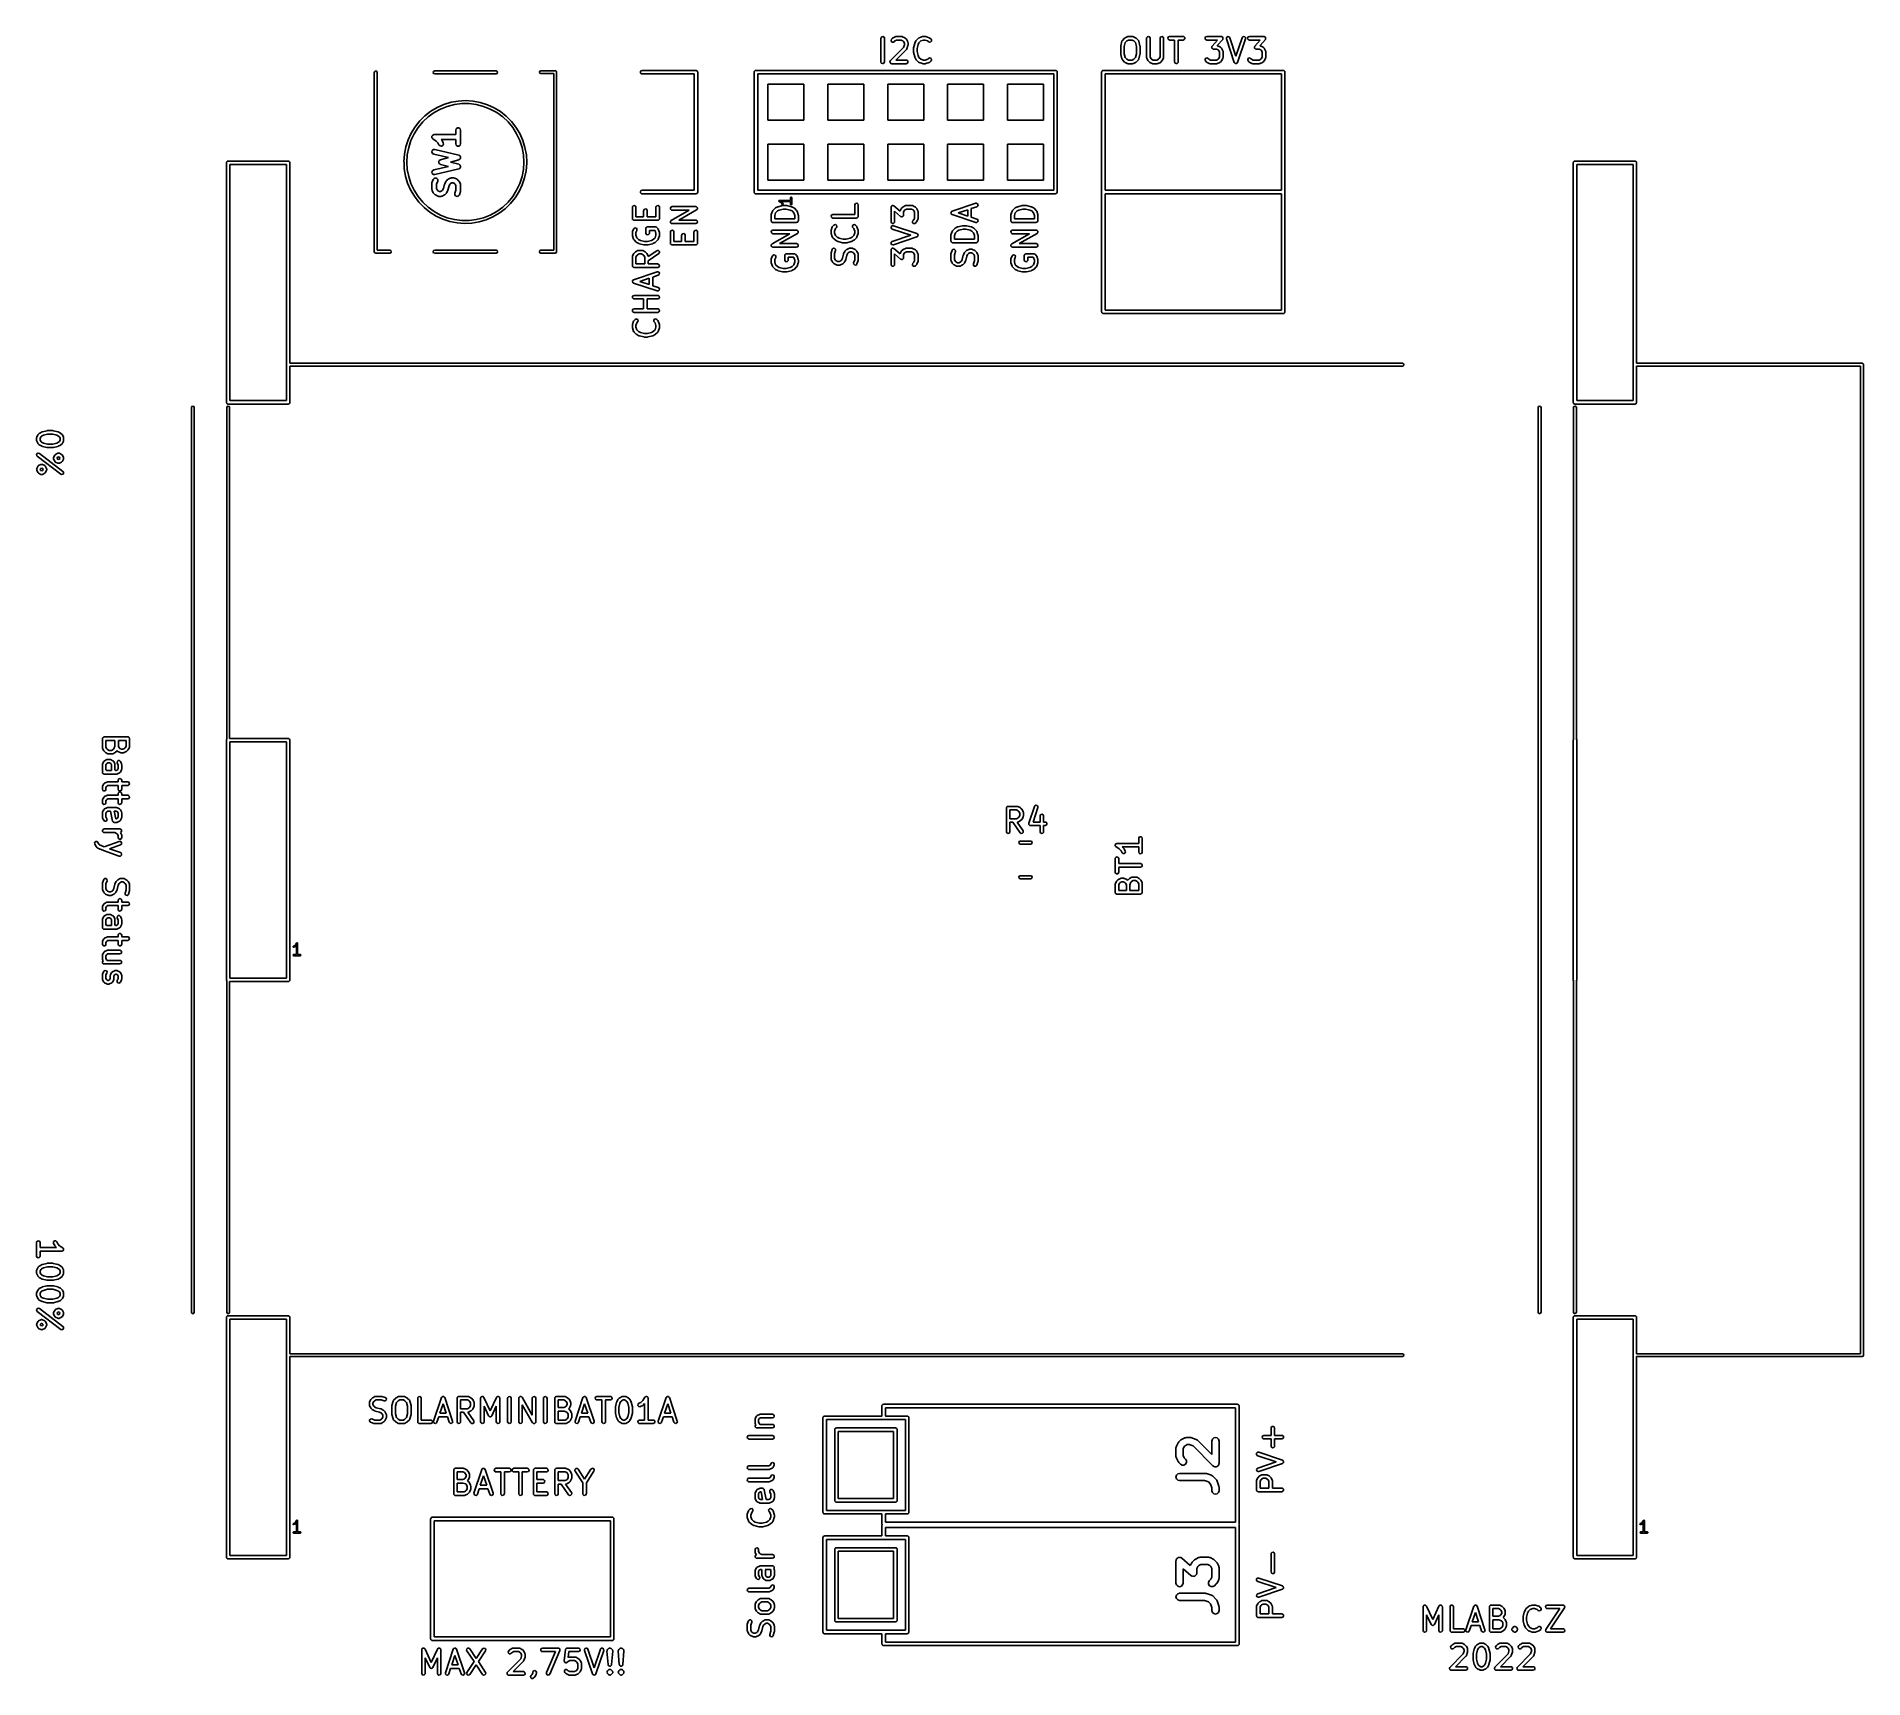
# Model space of a CAD drawing. Extents: x 0.13 to 3.18, y 0.03 to 2.77.
import ezdxf

# ---------------------------------------------------------------- set-up
doc = ezdxf.new("R2010")
doc.units = 0
doc.header["$MEASUREMENT"] = 0
doc.layers.add('BLACK', color=7, linetype='CONTINUOUS')

msp = doc.modelspace()

# ---------------------------------------------------------------- linework, layer by layer
at = {"layer": 'BLACK', "linetype": 'CONTINUOUS'}
for p, q in [((1.5386, 2.7716), (1.5388, 2.7726)), ((1.5386, 2.7322), (1.5386, 2.7716)), ((1.5388, 2.7726), (1.5401, 2.7741)), ((1.5401, 2.7741), (1.5421, 2.7745)), ((1.5421, 2.7745), (1.5438, 2.7735)), ((1.5438, 2.7735), (1.5445, 2.7716)), ((1.5445, 2.7716), (1.5445, 2.7322)), ((1.5545, 2.7343), (1.5765, 2.7563)), ((1.5555, 2.7681), (1.5563, 2.7699)), ((1.556, 2.7661), (1.5555, 2.7681)), ((1.5577, 2.765), (1.556, 2.7661)), ((1.5563, 2.7699), (1.5582, 2.7718)), ((1.5597, 2.7651), (1.5577, 2.765)), ((1.5582, 2.7718), (1.559, 2.7723)), ((1.559, 2.7723), (1.5627, 2.7742)), ((1.559, 2.7723), (1.559, 2.7723)), ((1.5605, 2.7657), (1.5597, 2.7651)), ((1.5621, 2.7673), (1.5605, 2.7657)), ((1.5648, 2.7686), (1.5621, 2.7673)), ((1.5627, 2.7742), (1.5637, 2.7745)), ((1.5637, 2.7745), (1.5639, 2.7744)), ((1.5812, 2.7526), (1.5637, 2.7351)), ((1.5639, 2.7744), (1.5641, 2.7745)), ((1.5641, 2.7745), (1.5734, 2.7745)), ((1.5727, 2.7686), (1.5648, 2.7686)), ((1.5754, 2.7673), (1.5727, 2.7686)), ((1.5734, 2.7745), (1.5744, 2.7743)), ((1.5744, 2.7743), (1.5746, 2.7742)), ((1.5746, 2.7742), (1.5748, 2.7742)), ((1.5748, 2.7742), (1.5785, 2.7723)), ((1.5766, 2.7661), (1.5754, 2.7673)), ((1.5765, 2.7563), (1.578, 2.7608)), ((1.578, 2.7634), (1.5766, 2.7661)), ((1.578, 2.7608), (1.578, 2.7634)), ((1.5785, 2.7723), (1.5792, 2.7718)), ((1.5792, 2.7718), (1.5793, 2.7718)), ((1.5793, 2.7718), (1.5812, 2.7699)), ((1.5812, 2.7699), (1.5817, 2.7692)), ((1.5814, 2.7529), (1.5812, 2.7528)), ((1.5812, 2.7528), (1.5812, 2.7526)), ((1.5819, 2.7538), (1.5814, 2.7529)), ((1.5817, 2.7692), (1.5817, 2.7691)), ((1.5817, 2.7691), (1.5836, 2.7654)), ((1.5837, 2.7594), (1.5819, 2.7538)), ((1.5836, 2.7654), (1.5839, 2.7644)), ((1.5839, 2.7603), (1.5837, 2.7594)), ((1.5837, 2.7594), (1.5837, 2.7594)), ((1.5839, 2.7644), (1.5838, 2.7642)), ((1.5838, 2.7642), (1.5839, 2.7641)), ((1.5839, 2.7641), (1.5839, 2.7603)), ((1.593, 2.7547), (1.5931, 2.7553)), ((1.593, 2.7491), (1.593, 2.7547)), ((1.593, 2.7489), (1.593, 2.7491)), ((1.5931, 2.7483), (1.593, 2.7489)), ((1.5931, 2.7554), (1.595, 2.7629)), ((1.5931, 2.7553), (1.5931, 2.7554)), ((1.595, 2.7409), (1.5931, 2.7483)), ((1.595, 2.7629), (1.5952, 2.7634)), ((1.5952, 2.7635), (1.597, 2.7673)), ((1.5952, 2.7634), (1.5952, 2.7635)), ((1.597, 2.7673), (1.5976, 2.768)), ((1.5976, 2.768), (1.6014, 2.7718)), ((1.5976, 2.768), (1.5976, 2.768)), ((1.6006, 2.7612), (1.5989, 2.7543)), ((1.5989, 2.7543), (1.5989, 2.7494)), ((1.5989, 2.7494), (1.6006, 2.7426)), ((1.6021, 2.7642), (1.6006, 2.7612)), ((1.6014, 2.7718), (1.6022, 2.7724)), ((1.605, 2.7671), (1.6021, 2.7642)), ((1.6022, 2.7724), (1.6024, 2.7724)), ((1.6024, 2.7724), (1.6025, 2.7725)), ((1.6025, 2.7725), (1.6081, 2.7744)), ((1.6095, 2.7686), (1.605, 2.7671)), ((1.6081, 2.7744), (1.609, 2.7745)), ((1.609, 2.7745), (1.6091, 2.7745)), ((1.6091, 2.7745), (1.6128, 2.7745)), ((1.6123, 2.7686), (1.6095, 2.7686)), ((1.6168, 2.7671), (1.6123, 2.7686)), ((1.6128, 2.7745), (1.6137, 2.7744)), ((1.6137, 2.7744), (1.6137, 2.7744)), ((1.6137, 2.7744), (1.6194, 2.7725)), ((1.6182, 2.7657), (1.6168, 2.7671)), ((1.62, 2.7649), (1.6182, 2.7657)), ((1.6194, 2.7725), (1.6203, 2.772)), ((1.622, 2.7654), (1.62, 2.7649)), ((1.6203, 2.772), (1.6204, 2.7719)), ((1.6204, 2.7719), (1.6205, 2.7718)), ((1.6205, 2.7718), (1.6224, 2.7699)), ((1.6232, 2.767), (1.622, 2.7654)), ((1.6224, 2.7699), (1.623, 2.7691)), ((1.623, 2.7691), (1.6232, 2.767)), ((1.9389, 2.7584), (1.939, 2.759)), ((1.9389, 2.7453), (1.9389, 2.7584)), ((1.939, 2.7452), (1.9389, 2.7453)), ((1.939, 2.7591), (1.9409, 2.7666)), ((1.939, 2.759), (1.939, 2.7591)), ((1.939, 2.7446), (1.939, 2.7452)), ((1.9409, 2.7371), (1.939, 2.7446)), ((1.9409, 2.7666), (1.9413, 2.7676)), ((1.9413, 2.7676), (1.9416, 2.7678)), ((1.9416, 2.7678), (1.9417, 2.768)), ((1.9417, 2.768), (1.9454, 2.7718)), ((1.9464, 2.7644), (1.9448, 2.7581)), ((1.9448, 2.7581), (1.9448, 2.7457)), ((1.9448, 2.7457), (1.9464, 2.7393)), ((1.9454, 2.7718), (1.9462, 2.7723)), ((1.9462, 2.7723), (1.9499, 2.7742)), ((1.9462, 2.7723), (1.9462, 2.7723)), ((1.9493, 2.7673), (1.9464, 2.7644)), ((1.952, 2.7686), (1.9493, 2.7673)), ((1.9499, 2.7742), (1.9509, 2.7745)), ((1.9509, 2.7745), (1.9511, 2.7744)), ((1.9511, 2.7744), (1.9513, 2.7745)), ((1.9513, 2.7745), (1.9588, 2.7745)), ((1.9581, 2.7686), (1.952, 2.7686)), ((1.9608, 2.7673), (1.9581, 2.7686)), ((1.9588, 2.7745), (1.9598, 2.7743)), ((1.9598, 2.7743), (1.9599, 2.7742)), ((1.9599, 2.7742), (1.9601, 2.7742)), ((1.9601, 2.7742), (1.9638, 2.7723)), ((1.9636, 2.7644), (1.9608, 2.7673)), ((1.9652, 2.7581), (1.9636, 2.7644)), ((1.9636, 2.7393), (1.9652, 2.7457)), ((1.9638, 2.7723), (1.9645, 2.7718)), ((1.9645, 2.7718), (1.9646, 2.7718)), ((1.9646, 2.7718), (1.9684, 2.768)), ((1.9652, 2.7457), (1.9652, 2.7581)), ((1.9684, 2.768), (1.9689, 2.7672)), ((1.9689, 2.7672), (1.969, 2.7669)), ((1.969, 2.7669), (1.9691, 2.7666)), ((1.9691, 2.7666), (1.971, 2.7591)), ((1.971, 2.7446), (1.9691, 2.7371)), ((1.971, 2.7591), (1.971, 2.7586)), ((1.971, 2.7586), (1.9711, 2.7584)), ((1.9711, 2.7453), (1.971, 2.7447)), ((1.971, 2.7447), (1.971, 2.7446)), ((1.9711, 2.7584), (1.9711, 2.7453)), ((1.9821, 2.7716), (1.9822, 2.7726)), ((1.9821, 2.7397), (1.9821, 2.7716)), ((1.9822, 2.7726), (1.9835, 2.7741)), ((1.9835, 2.7741), (1.9855, 2.7745)), ((1.9855, 2.7745), (1.9873, 2.7735)), ((1.9873, 2.7735), (1.988, 2.7716)), ((1.988, 2.7716), (1.988, 2.7404)), ((2.0046, 2.7716), (2.0047, 2.7726)), ((2.0046, 2.7404), (2.0046, 2.7716)), ((2.0047, 2.7726), (2.006, 2.7741)), ((2.006, 2.7741), (2.008, 2.7745)), ((2.008, 2.7745), (2.0098, 2.7735)), ((2.0098, 2.7735), (2.0105, 2.7716)), ((2.0105, 2.7716), (2.0105, 2.7397)), ((2.0177, 2.7721), (2.0187, 2.7738)), ((2.0181, 2.7701), (2.0177, 2.7721)), ((2.0196, 2.7688), (2.0181, 2.7701)), ((2.0187, 2.7738), (2.0206, 2.7745)), ((2.0206, 2.7686), (2.0196, 2.7688)), ((2.0206, 2.7745), (2.0431, 2.7745)), ((2.0289, 2.7686), (2.0206, 2.7686)), ((2.0289, 2.7322), (2.0289, 2.7686)), ((2.0431, 2.7686), (2.0348, 2.7686)), ((2.0348, 2.7686), (2.0348, 2.7322)), ((2.0431, 2.7745), (2.0441, 2.7743)), ((2.045, 2.7693), (2.0431, 2.7686)), ((2.0441, 2.7743), (2.0457, 2.773)), ((2.046, 2.771), (2.045, 2.7693)), ((2.0457, 2.773), (2.046, 2.771)), ((2.0796, 2.7721), (2.0806, 2.7738)), ((2.0799, 2.7701), (2.0796, 2.7721)), ((2.0815, 2.7688), (2.0799, 2.7701)), ((2.0806, 2.7738), (2.0825, 2.7745)), ((2.0825, 2.7686), (2.0815, 2.7688)), ((2.0825, 2.7745), (2.1069, 2.7745)), ((2.1004, 2.7686), (2.0825, 2.7686)), ((2.0908, 2.7571), (2.0912, 2.7578)), ((2.0909, 2.7568), (2.0908, 2.7571)), ((2.0908, 2.7566), (2.0909, 2.7568)), ((2.0911, 2.7559), (2.0908, 2.7566)), ((2.0912, 2.7551), (2.0911, 2.7559)), ((2.0912, 2.7578), (2.0915, 2.7585)), ((2.0914, 2.7549), (2.0912, 2.7551)), ((2.0914, 2.7547), (2.0914, 2.7549)), ((2.0921, 2.7543), (2.0914, 2.7547)), ((2.0915, 2.7585), (2.1004, 2.7686)), ((2.0927, 2.7538), (2.0921, 2.7543)), ((2.0931, 2.7537), (2.0927, 2.7538)), ((2.0932, 2.7537), (2.0931, 2.7537)), ((2.0933, 2.7537), (2.0932, 2.7537)), ((2.0938, 2.7536), (2.0933, 2.7537)), ((2.0987, 2.7536), (2.0938, 2.7536)), ((2.1014, 2.7523), (2.0987, 2.7536)), ((2.1091, 2.7696), (2.1001, 2.7594)), ((2.1001, 2.7594), (2.1004, 2.7593)), ((2.1004, 2.7593), (2.1005, 2.7592)), ((2.1005, 2.7592), (2.1007, 2.7592)), ((2.1007, 2.7592), (2.1044, 2.7573)), ((2.1026, 2.7511), (2.1014, 2.7523)), ((2.1039, 2.7484), (2.1026, 2.7511)), ((2.1039, 2.7404), (2.1039, 2.7484)), ((2.1044, 2.7573), (2.1052, 2.7568)), ((2.1052, 2.7568), (2.1052, 2.7568)), ((2.1052, 2.7568), (2.1071, 2.7549)), ((2.1069, 2.7745), (2.1073, 2.7744)), ((2.1071, 2.7549), (2.1076, 2.7542)), ((2.1073, 2.7744), (2.1074, 2.7745)), ((2.1074, 2.7745), (2.1075, 2.7744)), ((2.1075, 2.7744), (2.1079, 2.7743)), ((2.1076, 2.7542), (2.1076, 2.7541)), ((2.1076, 2.7541), (2.1095, 2.7504)), ((2.1079, 2.7743), (2.1085, 2.7738)), ((2.1085, 2.7738), (2.1092, 2.7734)), ((2.1094, 2.7704), (2.1091, 2.7696)), ((2.1092, 2.7734), (2.1092, 2.7732)), ((2.1092, 2.7732), (2.1094, 2.773)), ((2.1094, 2.773), (2.1096, 2.7723)), ((2.1098, 2.771), (2.1094, 2.7704)), ((2.1095, 2.7504), (2.1098, 2.7494)), ((2.1096, 2.7723), (2.1098, 2.7715)), ((2.1098, 2.7715), (2.1097, 2.7713)), ((2.1097, 2.7713), (2.1098, 2.771)), ((2.1098, 2.7494), (2.1098, 2.7492)), ((2.1098, 2.7492), (2.1098, 2.7491)), ((2.1098, 2.7491), (2.1098, 2.7397)), ((2.1152, 2.7716), (2.1159, 2.7735)), ((2.1153, 2.7706), (2.1152, 2.7716)), ((2.1284, 2.7313), (2.1153, 2.7706)), ((2.1159, 2.7735), (2.1177, 2.7745)), ((2.1177, 2.7745), (2.1197, 2.7741)), ((2.1197, 2.7741), (2.1209, 2.7725)), ((2.1209, 2.7725), (2.1312, 2.7415)), ((2.1312, 2.7415), (2.1416, 2.7725)), ((2.1472, 2.7706), (2.134, 2.7313)), ((2.1416, 2.7725), (2.142, 2.7734)), ((2.142, 2.7734), (2.1438, 2.7744)), ((2.1438, 2.7744), (2.1458, 2.7742)), ((2.1458, 2.7742), (2.1471, 2.7727)), ((2.1471, 2.7727), (2.1472, 2.7706)), ((2.1508, 2.7721), (2.1518, 2.7738)), ((2.1512, 2.7701), (2.1508, 2.7721)), ((2.1527, 2.7688), (2.1512, 2.7701)), ((2.1518, 2.7738), (2.1537, 2.7745)), ((2.1537, 2.7686), (2.1527, 2.7688)), ((2.1537, 2.7745), (2.1781, 2.7745)), ((2.1716, 2.7686), (2.1537, 2.7686)), ((2.162, 2.7566), (2.1621, 2.7568)), ((2.1623, 2.7559), (2.162, 2.7566)), ((2.1621, 2.7571), (2.1625, 2.7578)), ((2.1621, 2.7568), (2.1621, 2.7571)), ((2.1624, 2.7551), (2.1623, 2.7559)), ((2.1626, 2.7549), (2.1624, 2.7551)), ((2.1625, 2.7578), (2.1628, 2.7585)), ((2.1627, 2.7547), (2.1626, 2.7549)), ((2.1634, 2.7543), (2.1627, 2.7547)), ((2.1628, 2.7585), (2.1716, 2.7686)), ((2.164, 2.7538), (2.1634, 2.7543)), ((2.1643, 2.7537), (2.164, 2.7538)), ((2.1644, 2.7537), (2.1643, 2.7537)), ((2.1646, 2.7537), (2.1644, 2.7537)), ((2.165, 2.7536), (2.1646, 2.7537)), ((2.1699, 2.7536), (2.165, 2.7536)), ((2.1726, 2.7523), (2.1699, 2.7536)), ((2.1803, 2.7696), (2.1714, 2.7594)), ((2.1714, 2.7594), (2.1716, 2.7593)), ((2.1716, 2.7593), (2.1718, 2.7592)), ((2.1718, 2.7592), (2.1719, 2.7592)), ((2.1719, 2.7592), (2.1757, 2.7573)), ((2.1738, 2.7511), (2.1726, 2.7523)), ((2.1752, 2.7484), (2.1738, 2.7511)), ((2.1752, 2.7404), (2.1752, 2.7484)), ((2.1757, 2.7573), (2.1764, 2.7568)), ((2.1764, 2.7568), (2.1764, 2.7568)), ((2.1764, 2.7568), (2.1783, 2.7549)), ((2.1781, 2.7745), (2.1785, 2.7744)), ((2.1783, 2.7549), (2.1788, 2.7542)), ((2.1785, 2.7744), (2.1787, 2.7745)), ((2.1787, 2.7745), (2.1788, 2.7744)), ((2.1788, 2.7744), (2.1791, 2.7743)), ((2.1788, 2.7542), (2.1789, 2.7541)), ((2.1789, 2.7541), (2.1808, 2.7504)), ((2.1791, 2.7743), (2.1797, 2.7738)), ((2.1797, 2.7738), (2.1804, 2.7734)), ((2.1806, 2.7704), (2.1803, 2.7696)), ((2.1804, 2.7734), (2.1805, 2.7732)), ((2.1805, 2.7732), (2.1807, 2.773)), ((2.181, 2.771), (2.1806, 2.7704)), ((2.1807, 2.773), (2.1808, 2.7723)), ((2.1808, 2.7723), (2.1811, 2.7715)), ((2.1808, 2.7504), (2.181, 2.7494)), ((2.1811, 2.7715), (2.181, 2.7713)), ((2.181, 2.7713), (2.181, 2.771)), ((2.181, 2.7494), (2.181, 2.7492)), ((2.181, 2.7492), (2.1811, 2.7491)), ((2.1811, 2.7491), (2.1811, 2.7397)), ((0.693, 2.7146), (0.6937, 2.7163)), ((0.693, 2.4154), (0.693, 2.7146)), ((0.6937, 2.7163), (0.6954, 2.717)), ((0.6954, 2.717), (0.6971, 2.7163)), ((0.6971, 2.7163), (0.6978, 2.7146)), ((0.6978, 2.7146), (0.6978, 2.4178)), ((0.7915, 2.7146), (0.7921, 2.7163)), ((0.7921, 2.7129), (0.7915, 2.7146)), ((0.7921, 2.7163), (0.7938, 2.717)), ((0.7938, 2.717), (0.8962, 2.717)), ((0.8962, 2.717), (0.8979, 2.7163)), ((0.8979, 2.7163), (0.8985, 2.7146)), ((0.8985, 2.7146), (0.8979, 2.7129)), ((0.9688, 2.715), (0.9694, 2.7167)), ((0.9694, 2.7134), (0.9688, 2.715)), ((0.9694, 2.7167), (0.9711, 2.7174)), ((0.9711, 2.7174), (0.995, 2.7174)), ((0.995, 2.7174), (0.9958, 2.717)), ((0.9958, 2.717), (0.9967, 2.7167)), ((0.9967, 2.7167), (0.9967, 2.7167)), ((0.9967, 2.7167), (0.9967, 2.7167)), ((0.9967, 2.7167), (0.997, 2.7158)), ((0.997, 2.7158), (0.9974, 2.715)), ((0.9974, 2.715), (0.9974, 2.4154)), ((1.1371, 2.7155), (1.1381, 2.7173)), ((1.1374, 2.7135), (1.1371, 2.7155)), ((1.1381, 2.7173), (1.14, 2.718)), ((1.14, 2.718), (1.23, 2.718)), ((1.23, 2.718), (1.2304, 2.7179)), ((1.2304, 2.7179), (1.2305, 2.7179)), ((1.2305, 2.7179), (1.2306, 2.7178)), ((1.2306, 2.7178), (1.231, 2.7178)), ((1.231, 2.7178), (1.2316, 2.7173)), ((1.2316, 2.7173), (1.2323, 2.7169)), ((1.2323, 2.7169), (1.2324, 2.7167)), ((1.2324, 2.7167), (1.2326, 2.7165)), ((1.2326, 2.7165), (1.2327, 2.7157)), ((1.2327, 2.7157), (1.2329, 2.715)), ((1.2329, 2.715), (1.2329, 2.515)), ((1.3271, 2.7155), (1.3272, 2.7156)), ((1.3271, 2.7154), (1.3271, 2.7155)), ((1.3271, 2.715), (1.3271, 2.7154)), ((1.3271, 2.515), (1.3271, 2.715)), ((1.3272, 2.716), (1.3277, 2.7166)), ((1.3272, 2.7156), (1.3272, 2.716)), ((1.3277, 2.7166), (1.3281, 2.7173)), ((1.3281, 2.7173), (1.3283, 2.7174)), ((1.3283, 2.7174), (1.3285, 2.7176)), ((1.3285, 2.7176), (1.3293, 2.7177)), ((1.3293, 2.7177), (1.33, 2.718)), ((1.33, 2.718), (1.83, 2.718)), ((1.5393, 2.7303), (1.5386, 2.7322)), ((1.5411, 2.7293), (1.5393, 2.7303)), ((1.543, 2.7296), (1.5411, 2.7293)), ((1.5443, 2.7312), (1.543, 2.7296)), ((1.5445, 2.7322), (1.5443, 2.7312)), ((1.5536, 2.7325), (1.5537, 2.7326)), ((1.5538, 2.7316), (1.5536, 2.7325)), ((1.5537, 2.7327), (1.5541, 2.7335)), ((1.5537, 2.7326), (1.5537, 2.7327)), ((1.554, 2.7307), (1.5538, 2.7316)), ((1.5541, 2.7306), (1.554, 2.7307)), ((1.5541, 2.7335), (1.5545, 2.7343)), ((1.5541, 2.7305), (1.5541, 2.7306)), ((1.5549, 2.73), (1.5541, 2.7305)), ((1.5556, 2.7294), (1.5549, 2.73)), ((1.5557, 2.7294), (1.5556, 2.7294)), ((1.5558, 2.7293), (1.5557, 2.7294)), ((1.5559, 2.7294), (1.5558, 2.7293)), ((1.5566, 2.7292), (1.5559, 2.7294)), ((1.5809, 2.7292), (1.5566, 2.7292)), ((1.5637, 2.7351), (1.5809, 2.7351)), ((1.5809, 2.7351), (1.5819, 2.735)), ((1.5828, 2.7299), (1.5809, 2.7292)), ((1.5819, 2.735), (1.5835, 2.7337)), ((1.5838, 2.7317), (1.5828, 2.7299)), ((1.5835, 2.7337), (1.5838, 2.7317)), ((1.595, 2.7407), (1.595, 2.7409)), ((1.5952, 2.7402), (1.595, 2.7407)), ((1.597, 2.7365), (1.5952, 2.7402)), ((1.5971, 2.7365), (1.597, 2.7365)), ((1.5976, 2.7357), (1.5971, 2.7365)), ((1.6014, 2.732), (1.5976, 2.7357)), ((1.6006, 2.7426), (1.6021, 2.7396)), ((1.6015, 2.7319), (1.6014, 2.732)), ((1.6016, 2.7317), (1.6015, 2.7319)), ((1.6025, 2.7313), (1.6016, 2.7317)), ((1.6021, 2.7396), (1.605, 2.7367)), ((1.6081, 2.7294), (1.6025, 2.7313)), ((1.605, 2.7367), (1.6095, 2.7351)), ((1.6082, 2.7294), (1.6081, 2.7294)), ((1.6091, 2.7292), (1.6082, 2.7294)), ((1.6128, 2.7292), (1.6091, 2.7292)), ((1.6095, 2.7351), (1.6123, 2.7351)), ((1.6123, 2.7351), (1.6168, 2.7367)), ((1.6129, 2.7293), (1.6128, 2.7292)), ((1.6137, 2.7294), (1.6129, 2.7293)), ((1.6194, 2.7313), (1.6137, 2.7294)), ((1.6168, 2.7367), (1.6182, 2.738)), ((1.6182, 2.738), (1.6191, 2.7386)), ((1.6191, 2.7386), (1.6211, 2.7388)), ((1.6195, 2.7314), (1.6194, 2.7313)), ((1.6197, 2.7314), (1.6195, 2.7314)), ((1.6205, 2.732), (1.6197, 2.7314)), ((1.6224, 2.7338), (1.6205, 2.732)), ((1.6211, 2.7388), (1.6227, 2.7376)), ((1.6233, 2.7357), (1.6224, 2.7338)), ((1.6227, 2.7376), (1.6233, 2.7357)), ((1.83, 2.718), (1.8304, 2.7179)), ((1.8304, 2.7179), (1.8305, 2.7179)), ((1.8305, 2.7179), (1.8306, 2.7178)), ((1.8306, 2.7178), (1.831, 2.7178)), ((1.831, 2.7178), (1.8316, 2.7173)), ((1.8316, 2.7173), (1.8323, 2.7169)), ((1.8323, 2.7169), (1.8323, 2.7167)), ((1.8323, 2.7167), (1.8326, 2.7165)), ((1.8326, 2.7165), (1.8327, 2.7157)), ((1.8327, 2.7157), (1.833, 2.715)), ((1.833, 2.715), (1.833, 2.515)), ((1.907, 2.715), (1.9071, 2.7154)), ((1.907, 2.315), (1.907, 2.715)), ((1.9071, 2.7155), (1.9072, 2.7156)), ((1.9071, 2.7154), (1.9071, 2.7155)), ((1.9072, 2.716), (1.9077, 2.7166)), ((1.9072, 2.7156), (1.9072, 2.716)), ((1.9077, 2.7166), (1.9081, 2.7173)), ((1.9081, 2.7173), (1.9083, 2.7174)), ((1.9083, 2.7174), (1.9085, 2.7176)), ((1.9085, 2.7176), (1.9093, 2.7177)), ((1.9093, 2.7177), (1.91, 2.718)), ((1.91, 2.718), (2.21, 2.718)), ((1.9411, 2.7369), (1.9409, 2.7371)), ((1.9411, 2.7366), (1.9411, 2.7369)), ((1.9417, 2.7357), (1.9411, 2.7366)), ((1.9454, 2.732), (1.9417, 2.7357)), ((1.9455, 2.7319), (1.9454, 2.732)), ((1.9462, 2.7314), (1.9455, 2.7319)), ((1.9499, 2.7296), (1.9462, 2.7314)), ((1.9464, 2.7393), (1.9493, 2.7365)), ((1.9493, 2.7365), (1.952, 2.7351)), ((1.9501, 2.7295), (1.9499, 2.7296)), ((1.9503, 2.7294), (1.9501, 2.7295)), ((1.9513, 2.7292), (1.9503, 2.7294)), ((1.9588, 2.7292), (1.9513, 2.7292)), ((1.952, 2.7351), (1.9581, 2.7351)), ((1.9581, 2.7351), (1.9608, 2.7365)), ((1.9589, 2.7293), (1.9588, 2.7292)), ((1.9591, 2.7293), (1.9589, 2.7293)), ((1.9601, 2.7296), (1.9591, 2.7293)), ((1.9638, 2.7314), (1.9601, 2.7296)), ((1.9608, 2.7365), (1.9636, 2.7393)), ((1.9639, 2.7315), (1.9638, 2.7314)), ((1.9646, 2.732), (1.9639, 2.7315)), ((1.9684, 2.7357), (1.9646, 2.732)), ((1.9685, 2.736), (1.9684, 2.7357)), ((1.9687, 2.7362), (1.9685, 2.736)), ((1.9691, 2.7371), (1.9687, 2.7362)), ((1.9821, 2.7395), (1.9821, 2.7397)), ((1.9821, 2.7393), (1.9821, 2.7395)), ((1.9824, 2.7384), (1.9821, 2.7393)), ((1.9842, 2.7346), (1.9824, 2.7384)), ((1.9843, 2.7346), (1.9842, 2.7346)), ((1.9848, 2.7338), (1.9843, 2.7346)), ((1.9867, 2.732), (1.9848, 2.7338)), ((1.9867, 2.7319), (1.9867, 2.732)), ((1.9874, 2.7314), (1.9867, 2.7319)), ((1.9912, 2.7296), (1.9874, 2.7314)), ((1.988, 2.7404), (1.9893, 2.7377)), ((1.9893, 2.7377), (1.9905, 2.7365)), ((1.9905, 2.7365), (1.9932, 2.7351)), ((1.9914, 2.7295), (1.9912, 2.7296)), ((1.9915, 2.7294), (1.9914, 2.7295)), ((1.9925, 2.7292), (1.9915, 2.7294)), ((2, 2.7292), (1.9925, 2.7292)), ((1.9932, 2.7351), (1.9993, 2.7351)), ((1.9993, 2.7351), (2.002, 2.7365)), ((2.0002, 2.7293), (2, 2.7292)), ((2.0004, 2.7293), (2.0002, 2.7293)), ((2.0013, 2.7296), (2.0004, 2.7293)), ((2.0051, 2.7314), (2.0013, 2.7296)), ((2.002, 2.7365), (2.0032, 2.7377)), ((2.0032, 2.7377), (2.0046, 2.7404)), ((2.0058, 2.732), (2.0051, 2.7315)), ((2.0051, 2.7315), (2.0051, 2.7314)), ((2.0077, 2.7338), (2.0058, 2.732)), ((2.0078, 2.7339), (2.0077, 2.7338)), ((2.0083, 2.7346), (2.0078, 2.7339)), ((2.0101, 2.7384), (2.0083, 2.7346)), ((2.0102, 2.7385), (2.0101, 2.7384)), ((2.0103, 2.7387), (2.0102, 2.7385)), ((2.0105, 2.7397), (2.0103, 2.7387)), ((2.0296, 2.7303), (2.0289, 2.7322)), ((2.0314, 2.7293), (2.0296, 2.7303)), ((2.0333, 2.7296), (2.0314, 2.7293)), ((2.0347, 2.7312), (2.0333, 2.7296)), ((2.0348, 2.7322), (2.0347, 2.7312)), ((2.0796, 2.7367), (2.0808, 2.7384)), ((2.0798, 2.7347), (2.0796, 2.7367)), ((2.0804, 2.7338), (2.0798, 2.7347)), ((2.0823, 2.732), (2.0804, 2.7338)), ((2.0808, 2.7384), (2.0827, 2.7389)), ((2.0823, 2.7319), (2.0823, 2.732)), ((2.0831, 2.7314), (2.0823, 2.7319)), ((2.0827, 2.7389), (2.0846, 2.738)), ((2.0868, 2.7296), (2.0831, 2.7314)), ((2.0846, 2.738), (2.0861, 2.7365)), ((2.0861, 2.7365), (2.0888, 2.7351)), ((2.087, 2.7295), (2.0868, 2.7296)), ((2.0871, 2.7294), (2.087, 2.7295)), ((2.0881, 2.7292), (2.0871, 2.7294)), ((2.0994, 2.7292), (2.0881, 2.7292)), ((2.0888, 2.7351), (2.0987, 2.7351)), ((2.0987, 2.7351), (2.1014, 2.7365)), ((2.0995, 2.7293), (2.0994, 2.7292)), ((2.0997, 2.7293), (2.0995, 2.7293)), ((2.1007, 2.7296), (2.0997, 2.7293)), ((2.1044, 2.7314), (2.1007, 2.7296)), ((2.1014, 2.7365), (2.1026, 2.7377)), ((2.1026, 2.7377), (2.1039, 2.7404)), ((2.1045, 2.7315), (2.1044, 2.7314)), ((2.1052, 2.732), (2.1045, 2.7315)), ((2.1071, 2.7338), (2.1052, 2.732)), ((2.1076, 2.7346), (2.1071, 2.7339)), ((2.1071, 2.7339), (2.1071, 2.7338)), ((2.1095, 2.7384), (2.1076, 2.7346)), ((2.1096, 2.7387), (2.1095, 2.7385)), ((2.1095, 2.7385), (2.1095, 2.7384)), ((2.1098, 2.7397), (2.1096, 2.7387)), ((2.1285, 2.7312), (2.1284, 2.7313)), ((2.1285, 2.7311), (2.1285, 2.7312)), ((2.1291, 2.7304), (2.1285, 2.7311)), ((2.1297, 2.7297), (2.1291, 2.7304)), ((2.1298, 2.7297), (2.1297, 2.7297)), ((2.1298, 2.7296), (2.1298, 2.7297)), ((2.1308, 2.7295), (2.1298, 2.7296)), ((2.1317, 2.7293), (2.1308, 2.7295)), ((2.1318, 2.7293), (2.1317, 2.7293)), ((2.1317, 2.7293), (2.1317, 2.7293)), ((2.1326, 2.7298), (2.1318, 2.7293)), ((2.1334, 2.7302), (2.1326, 2.7298)), ((2.1335, 2.7303), (2.1334, 2.7302)), ((2.1336, 2.7304), (2.1335, 2.7303)), ((2.134, 2.7313), (2.1336, 2.7304)), ((2.1509, 2.7367), (2.152, 2.7384)), ((2.1511, 2.7347), (2.1509, 2.7367)), ((2.1517, 2.7338), (2.1511, 2.7347)), ((2.1535, 2.732), (2.1517, 2.7338)), ((2.152, 2.7384), (2.154, 2.7389)), ((2.1536, 2.7319), (2.1535, 2.732)), ((2.1543, 2.7314), (2.1536, 2.7319)), ((2.154, 2.7389), (2.1558, 2.738)), ((2.158, 2.7296), (2.1543, 2.7314)), ((2.1558, 2.738), (2.1574, 2.7365)), ((2.1574, 2.7365), (2.1601, 2.7351)), ((2.1582, 2.7295), (2.158, 2.7296)), ((2.1583, 2.7294), (2.1582, 2.7295)), ((2.1594, 2.7292), (2.1583, 2.7294)), ((2.1706, 2.7292), (2.1594, 2.7292)), ((2.1601, 2.7351), (2.1699, 2.7351)), ((2.1699, 2.7351), (2.1726, 2.7365)), ((2.1708, 2.7293), (2.1706, 2.7292)), ((2.1709, 2.7293), (2.1708, 2.7293)), ((2.1719, 2.7296), (2.1709, 2.7293)), ((2.1757, 2.7314), (2.1719, 2.7296)), ((2.1726, 2.7365), (2.1738, 2.7377)), ((2.1738, 2.7377), (2.1752, 2.7404)), ((2.1764, 2.732), (2.1757, 2.7315)), ((2.1757, 2.7315), (2.1757, 2.7314)), ((2.1783, 2.7338), (2.1764, 2.732)), ((2.1784, 2.7339), (2.1783, 2.7338)), ((2.1789, 2.7346), (2.1784, 2.7339)), ((2.1808, 2.7384), (2.1789, 2.7346)), ((2.1809, 2.7387), (2.1808, 2.7385)), ((2.1808, 2.7385), (2.1808, 2.7384)), ((2.1811, 2.7397), (2.1809, 2.7387)), ((2.21, 2.718), (2.2104, 2.7179)), ((2.2104, 2.7179), (2.2105, 2.7179)), ((2.2105, 2.7179), (2.2106, 2.7178)), ((2.2106, 2.7178), (2.211, 2.7178)), ((2.211, 2.7178), (2.2116, 2.7173)), ((2.2116, 2.7173), (2.2123, 2.7169)), ((2.2123, 2.7169), (2.2123, 2.7167)), ((2.2123, 2.7167), (2.2126, 2.7165)), ((2.2126, 2.7165), (2.2127, 2.7157)), ((2.2127, 2.7157), (2.213, 2.715)), ((2.213, 2.715), (2.213, 2.315)), ((0.7938, 2.7122), (0.7921, 2.7129)), ((0.8962, 2.7122), (0.7938, 2.7122)), ((0.8979, 2.7129), (0.8962, 2.7122)), ((0.9711, 2.7127), (0.9694, 2.7134)), ((0.9926, 2.7126), (0.9711, 2.7127)), ((0.9926, 2.4178), (0.9926, 2.7126)), ((1.139, 2.7122), (1.1374, 2.7135)), ((1.14, 2.7121), (1.139, 2.7122)), ((1.227, 2.7121), (1.14, 2.7121)), ((1.227, 2.5179), (1.227, 2.7121)), ((1.333, 2.7121), (1.333, 2.5179)), ((1.8271, 2.7121), (1.333, 2.7121)), ((1.35, 2.635), (1.35, 2.695)), ((1.35, 2.695), (1.41, 2.695)), ((1.41, 2.695), (1.41, 2.635)), ((1.45, 2.635), (1.45, 2.695)), ((1.45, 2.695), (1.51, 2.695)), ((1.51, 2.695), (1.51, 2.635)), ((1.55, 2.635), (1.55, 2.695)), ((1.55, 2.695), (1.61, 2.695)), ((1.61, 2.695), (1.61, 2.635)), ((1.65, 2.635), (1.65, 2.695)), ((1.65, 2.695), (1.71, 2.695)), ((1.71, 2.695), (1.71, 2.635)), ((1.75, 2.635), (1.75, 2.695)), ((1.75, 2.695), (1.81, 2.695)), ((1.81, 2.695), (1.81, 2.635)), ((1.8271, 2.5179), (1.8271, 2.7121)), ((1.9129, 2.7121), (1.9129, 2.5179)), ((2.2071, 2.7121), (1.9129, 2.7121)), ((2.2071, 2.5179), (2.2071, 2.7121)), ((0.7874, 2.6498), (0.798, 2.6561)), ((0.8034, 2.6534), (0.7927, 2.6475)), ((0.798, 2.6561), (0.8093, 2.6611)), ((0.8148, 2.6579), (0.8034, 2.6534)), ((0.8093, 2.6611), (0.8211, 2.6647)), ((0.8267, 2.661), (0.8148, 2.6579)), ((0.8211, 2.6647), (0.8332, 2.6668)), ((0.8389, 2.6625), (0.8267, 2.661)), ((0.8332, 2.6668), (0.8455, 2.6675)), ((0.8511, 2.6625), (0.8389, 2.6625)), ((0.8455, 2.6675), (0.8578, 2.6667)), ((0.8633, 2.661), (0.8511, 2.6625)), ((0.8578, 2.6667), (0.87, 2.6644)), ((0.8752, 2.6579), (0.8633, 2.661)), ((0.87, 2.6644), (0.8817, 2.6607)), ((0.8866, 2.6534), (0.8752, 2.6579)), ((0.8817, 2.6607), (0.893, 2.6556)), ((0.8973, 2.6475), (0.8866, 2.6534)), ((0.893, 2.6556), (0.9035, 2.6492)), ((0.7547, 2.6134), (0.7611, 2.6239)), ((0.7611, 2.6239), (0.7688, 2.6336)), ((0.7738, 2.6319), (0.766, 2.6224)), ((0.7688, 2.6336), (0.7776, 2.6422)), ((0.7827, 2.6403), (0.7738, 2.6319)), ((0.7776, 2.6422), (0.7874, 2.6498)), ((0.7927, 2.6475), (0.7827, 2.6403)), ((0.9073, 2.6403), (0.8973, 2.6475)), ((0.9035, 2.6492), (0.9132, 2.6415)), ((0.9162, 2.6319), (0.9073, 2.6403)), ((0.9132, 2.6415), (0.9219, 2.6328)), ((0.924, 2.6224), (0.9162, 2.6319)), ((0.9219, 2.6328), (0.9295, 2.6231)), ((0.9295, 2.6231), (0.9358, 2.6125)), ((1.41, 2.635), (1.35, 2.635)), ((1.51, 2.635), (1.45, 2.635)), ((1.61, 2.635), (1.55, 2.635)), ((1.71, 2.635), (1.65, 2.635)), ((1.81, 2.635), (1.75, 2.635)), ((0.7457, 2.5905), (0.7495, 2.6022)), ((0.7495, 2.6022), (0.7547, 2.6134)), ((0.7542, 2.601), (0.7504, 2.5893)), ((0.7594, 2.6121), (0.7542, 2.601)), ((0.766, 2.6224), (0.7594, 2.6121)), ((0.7892, 2.608), (0.7893, 2.6081)), ((0.7893, 2.6068), (0.7892, 2.608)), ((0.7893, 2.6081), (0.79, 2.6091)), ((0.7893, 2.6081), (0.7893, 2.6081)), ((0.7893, 2.6057), (0.7893, 2.6068)), ((0.7893, 2.6056), (0.7893, 2.6057)), ((0.7893, 2.6055), (0.7893, 2.6056)), ((0.7901, 2.6046), (0.7893, 2.6055)), ((0.79, 2.6091), (0.7906, 2.61)), ((0.7907, 2.6037), (0.7901, 2.6046)), ((0.7906, 2.61), (0.7907, 2.6101)), ((0.7907, 2.6101), (0.7918, 2.6105)), ((0.7907, 2.6101), (0.7907, 2.6101)), ((0.7908, 2.6036), (0.7907, 2.6037)), ((0.7909, 2.6036), (0.7908, 2.6036)), ((0.7963, 2.6), (0.7909, 2.6036)), ((0.7918, 2.6105), (0.7929, 2.6109)), ((0.7929, 2.6109), (0.793, 2.6109)), ((0.793, 2.6109), (0.7931, 2.6109)), ((0.7931, 2.6109), (0.8291, 2.6109)), ((0.7993, 2.5969), (0.7963, 2.6)), ((0.8009, 2.5937), (0.7993, 2.5969)), ((0.8027, 2.5919), (0.8009, 2.5937)), ((0.8291, 2.6029), (0.8047, 2.6029)), ((0.8047, 2.6029), (0.8054, 2.6021)), ((0.8073, 2.5926), (0.8051, 2.5915)), ((0.8054, 2.6021), (0.8057, 2.6015)), ((0.8057, 2.6015), (0.8062, 2.6011)), ((0.8062, 2.6011), (0.8081, 2.5973)), ((0.8085, 2.5948), (0.8073, 2.5926)), ((0.8081, 2.5973), (0.8085, 2.5948)), ((0.8291, 2.6183), (0.8299, 2.6207)), ((0.8291, 2.6109), (0.8291, 2.6183)), ((0.8291, 2.5955), (0.8291, 2.6029)), ((0.8299, 2.5931), (0.8291, 2.5955)), ((0.8299, 2.6207), (0.8319, 2.6221)), ((0.8319, 2.5917), (0.8299, 2.5931)), ((0.8319, 2.6221), (0.8343, 2.6221)), ((0.8343, 2.6221), (0.8363, 2.6207)), ((0.8363, 2.5931), (0.8343, 2.5917)), ((0.8363, 2.6207), (0.8371, 2.6183)), ((0.8371, 2.5955), (0.8363, 2.5931)), ((0.8371, 2.6183), (0.8371, 2.5955)), ((0.9306, 2.6121), (0.924, 2.6224)), ((0.9358, 2.601), (0.9306, 2.6121)), ((0.9358, 2.6125), (0.9409, 2.6012)), ((0.9396, 2.5893), (0.9358, 2.601)), ((0.9409, 2.6012), (0.9445, 2.5894)), ((1.35, 2.535), (1.35, 2.595)), ((1.35, 2.595), (1.41, 2.595)), ((1.41, 2.595), (1.41, 2.535)), ((1.45, 2.535), (1.45, 2.595)), ((1.45, 2.595), (1.51, 2.595)), ((1.51, 2.595), (1.51, 2.535)), ((1.55, 2.535), (1.55, 2.595)), ((1.55, 2.595), (1.61, 2.595)), ((1.61, 2.595), (1.61, 2.535)), ((1.65, 2.535), (1.65, 2.595)), ((1.65, 2.595), (1.71, 2.595)), ((1.71, 2.595), (1.71, 2.535)), ((1.75, 2.535), (1.75, 2.595)), ((1.75, 2.595), (1.81, 2.595)), ((1.81, 2.595), (1.81, 2.535)), ((0.4462, 2.5643), (0.4463, 2.5644)), ((0.4462, 2.5642), (0.4462, 2.5643)), ((0.4462, 2.5638), (0.4462, 2.5642)), ((0.4462, 2.1638), (0.4462, 2.5638)), ((0.4463, 2.5644), (0.4464, 2.5648)), ((0.4464, 2.5648), (0.4469, 2.5654)), ((0.4469, 2.5654), (0.4472, 2.566)), ((0.4472, 2.566), (0.4475, 2.5661)), ((0.4475, 2.5661), (0.4477, 2.5663)), ((0.4477, 2.5663), (0.4484, 2.5665)), ((0.4484, 2.5665), (0.4491, 2.5667)), ((0.4491, 2.5667), (0.5491, 2.5667)), ((0.5491, 2.5667), (0.5495, 2.5667)), ((0.5495, 2.5667), (0.5496, 2.5667)), ((0.5496, 2.5667), (0.5498, 2.5666)), ((0.5498, 2.5666), (0.5501, 2.5665)), ((0.5501, 2.5665), (0.5507, 2.5661)), ((0.5507, 2.5661), (0.5514, 2.5657)), ((0.5514, 2.5657), (0.5515, 2.5654)), ((0.5515, 2.5654), (0.5517, 2.5653)), ((0.5517, 2.5653), (0.5518, 2.5645)), ((0.5518, 2.5645), (0.5521, 2.5638)), ((0.5521, 2.5638), (0.5521, 2.2291)), ((0.7425, 2.5661), (0.7434, 2.5784)), ((0.7426, 2.565), (0.7425, 2.5661)), ((0.7431, 2.5537), (0.7426, 2.565)), ((0.7434, 2.5784), (0.7457, 2.5905)), ((0.7481, 2.5772), (0.7473, 2.565)), ((0.7473, 2.565), (0.7481, 2.5528)), ((0.7504, 2.5893), (0.7481, 2.5772)), ((0.7891, 2.5818), (0.7897, 2.5842)), ((0.7901, 2.5795), (0.7891, 2.5818)), ((0.7897, 2.5842), (0.7916, 2.5858)), ((0.7922, 2.5783), (0.7901, 2.5795)), ((0.7916, 2.5858), (0.794, 2.586)), ((0.8167, 2.5724), (0.7922, 2.5783)), ((0.794, 2.586), (0.834, 2.5765)), ((0.8005, 2.5652), (0.8009, 2.5662)), ((0.8006, 2.565), (0.8005, 2.5652)), ((0.8005, 2.5648), (0.8006, 2.565)), ((0.8009, 2.5638), (0.8005, 2.5648)), ((0.8009, 2.5662), (0.8012, 2.5672)), ((0.8012, 2.5628), (0.8009, 2.5638)), ((0.8012, 2.5672), (0.8013, 2.5673)), ((0.8013, 2.5627), (0.8012, 2.5628)), ((0.8013, 2.5673), (0.8014, 2.5675)), ((0.8014, 2.5625), (0.8013, 2.5627)), ((0.8014, 2.5675), (0.8023, 2.5681)), ((0.8023, 2.5619), (0.8014, 2.5625)), ((0.8023, 2.5681), (0.8031, 2.5687)), ((0.8031, 2.5613), (0.8023, 2.5619)), ((0.8051, 2.5915), (0.8027, 2.5919)), ((0.8031, 2.5687), (0.8033, 2.5687)), ((0.8033, 2.5687), (0.8035, 2.5689)), ((0.8035, 2.5689), (0.8167, 2.5724)), ((0.8341, 2.5688), (0.82, 2.565)), ((0.82, 2.565), (0.8341, 2.5612)), ((0.8343, 2.5917), (0.8319, 2.5917)), ((0.834, 2.5765), (0.8343, 2.5764)), ((0.8344, 2.5689), (0.8341, 2.5688)), ((0.8343, 2.5764), (0.8345, 2.5764)), ((0.8346, 2.5689), (0.8344, 2.5689)), ((0.8345, 2.5764), (0.8353, 2.5757)), ((0.8354, 2.5696), (0.8346, 2.5689)), ((0.8353, 2.5757), (0.8361, 2.5752)), ((0.8362, 2.5701), (0.8354, 2.5696)), ((0.8361, 2.5752), (0.8362, 2.575)), ((0.8362, 2.575), (0.8365, 2.5748)), ((0.8363, 2.5704), (0.8362, 2.5701)), ((0.8365, 2.5705), (0.8363, 2.5704)), ((0.8365, 2.5748), (0.8367, 2.5739)), ((0.8367, 2.5715), (0.8365, 2.5705)), ((0.8367, 2.5739), (0.8371, 2.5729)), ((0.8371, 2.5724), (0.8367, 2.5715)), ((0.8371, 2.5729), (0.837, 2.5727)), ((0.837, 2.5727), (0.8371, 2.5724)), ((0.9419, 2.5772), (0.9396, 2.5893)), ((0.9427, 2.565), (0.9419, 2.5772)), ((0.9419, 2.5528), (0.9427, 2.565)), ((0.9445, 2.5894), (0.9468, 2.5773)), ((0.9475, 2.5629), (0.9465, 2.5506)), ((0.9468, 2.5773), (0.9475, 2.565)), ((0.9475, 2.565), (0.9475, 2.5629)), ((2.6942, 2.5638), (2.6943, 2.5642)), ((2.6942, 2.1638), (2.6942, 2.5638)), ((2.6943, 2.5644), (2.6944, 2.5648)), ((2.6943, 2.5643), (2.6943, 2.5644)), ((2.6943, 2.5642), (2.6943, 2.5643)), ((2.6944, 2.5648), (2.6949, 2.5654)), ((2.6949, 2.5654), (2.6953, 2.566)), ((2.6953, 2.566), (2.6955, 2.5661)), ((2.6955, 2.5661), (2.6957, 2.5663)), ((2.6957, 2.5663), (2.6964, 2.5665)), ((2.6964, 2.5665), (2.6972, 2.5667)), ((2.6972, 2.5667), (2.7972, 2.5667)), ((2.7972, 2.5667), (2.7976, 2.5667)), ((2.7976, 2.5667), (2.7977, 2.5667)), ((2.7977, 2.5667), (2.7978, 2.5666)), ((2.7978, 2.5666), (2.7982, 2.5665)), ((2.7982, 2.5665), (2.7988, 2.5661)), ((2.7988, 2.5661), (2.7994, 2.5657)), ((2.7994, 2.5657), (2.7995, 2.5654)), ((2.7995, 2.5654), (2.7997, 2.5653)), ((2.7997, 2.5653), (2.7999, 2.5645)), ((2.7999, 2.5645), (2.8001, 2.5638)), ((2.8001, 2.5638), (2.8001, 2.2291)), ((0.4521, 2.5608), (0.4521, 2.1667)), ((0.5462, 2.5608), (0.4521, 2.5608)), ((0.5462, 2.1667), (0.5462, 2.5608)), ((0.7452, 2.5416), (0.7431, 2.5537)), ((0.7487, 2.5298), (0.7452, 2.5416)), ((0.7481, 2.5528), (0.7504, 2.5407)), ((0.7504, 2.5407), (0.7542, 2.529)), ((0.7891, 2.5482), (0.7901, 2.5505)), ((0.7897, 2.5458), (0.7891, 2.5482)), ((0.7893, 2.5301), (0.7912, 2.5358)), ((0.7916, 2.5442), (0.7897, 2.5458)), ((0.7901, 2.5505), (0.7922, 2.5518)), ((0.7912, 2.5358), (0.7927, 2.5378)), ((0.794, 2.544), (0.7916, 2.5442)), ((0.7922, 2.5518), (0.8167, 2.5576)), ((0.7927, 2.5378), (0.795, 2.5385)), ((0.834, 2.5535), (0.794, 2.544)), ((0.795, 2.5385), (0.7974, 2.5377)), ((0.7988, 2.5333), (0.7971, 2.5282)), ((0.7974, 2.5377), (0.7988, 2.5357)), ((0.7988, 2.5357), (0.7988, 2.5333)), ((0.8033, 2.5613), (0.8031, 2.5613)), ((0.8035, 2.5611), (0.8033, 2.5613)), ((0.8167, 2.5576), (0.8035, 2.5611)), ((0.8105, 2.5287), (0.8124, 2.5325)), ((0.8124, 2.5325), (0.8128, 2.533)), ((0.8128, 2.533), (0.8131, 2.5335)), ((0.8131, 2.5335), (0.815, 2.5354)), ((0.815, 2.5354), (0.8156, 2.5357)), ((0.8156, 2.5357), (0.8161, 2.5362)), ((0.8161, 2.5362), (0.8199, 2.5381)), ((0.8199, 2.5381), (0.8208, 2.5382)), ((0.8208, 2.5382), (0.8217, 2.5385)), ((0.8217, 2.5385), (0.8255, 2.5385)), ((0.8255, 2.5385), (0.8264, 2.5382)), ((0.8264, 2.5382), (0.8273, 2.5381)), ((0.8273, 2.5381), (0.8311, 2.5362)), ((0.8311, 2.5362), (0.8315, 2.5357)), ((0.8315, 2.5357), (0.8321, 2.5354)), ((0.8321, 2.5354), (0.834, 2.5335)), ((0.8343, 2.5536), (0.834, 2.5535)), ((0.834, 2.5335), (0.8343, 2.533)), ((0.8341, 2.5612), (0.8344, 2.5611)), ((0.8345, 2.5537), (0.8343, 2.5536)), ((0.8343, 2.533), (0.8348, 2.5325)), ((0.8344, 2.5611), (0.8346, 2.5611)), ((0.8353, 2.5543), (0.8345, 2.5537)), ((0.8346, 2.5611), (0.8354, 2.5604)), ((0.8348, 2.5325), (0.8367, 2.5287)), ((0.8361, 2.5548), (0.8353, 2.5543)), ((0.8354, 2.5604), (0.8362, 2.5599)), ((0.8362, 2.555), (0.8361, 2.5548)), ((0.8362, 2.5599), (0.8363, 2.5596)), ((0.8365, 2.5552), (0.8362, 2.555)), ((0.8363, 2.5596), (0.8365, 2.5595)), ((0.8365, 2.5595), (0.8367, 2.5585)), ((0.8367, 2.5562), (0.8365, 2.5552)), ((0.8367, 2.5585), (0.8371, 2.5576)), ((0.8371, 2.5571), (0.8367, 2.5562)), ((0.8371, 2.5576), (0.837, 2.5573)), ((0.837, 2.5573), (0.8371, 2.5571)), ((0.9358, 2.529), (0.9396, 2.5407)), ((0.9396, 2.5407), (0.9419, 2.5528)), ((0.944, 2.5385), (0.9401, 2.5268)), ((0.9465, 2.5506), (0.944, 2.5385)), ((1.41, 2.535), (1.35, 2.535)), ((1.51, 2.535), (1.45, 2.535)), ((1.61, 2.535), (1.55, 2.535)), ((1.71, 2.535), (1.65, 2.535)), ((1.81, 2.535), (1.75, 2.535)), ((2.7001, 2.5608), (2.7001, 2.1667)), ((2.7942, 2.5608), (2.7001, 2.5608)), ((2.7942, 2.1667), (2.7942, 2.5608)), ((0.7537, 2.5185), (0.7487, 2.5298)), ((0.7599, 2.5078), (0.7537, 2.5185)), ((0.7542, 2.529), (0.7594, 2.5179)), ((0.7594, 2.5179), (0.766, 2.5076)), ((0.7674, 2.498), (0.7599, 2.5078)), ((0.766, 2.5076), (0.7738, 2.4981)), ((0.7891, 2.5288), (0.7893, 2.5294)), ((0.7891, 2.5193), (0.7891, 2.5288)), ((0.7894, 2.5184), (0.7891, 2.5193)), ((0.7893, 2.5294), (0.7893, 2.5301)), ((0.7895, 2.5175), (0.7894, 2.5184)), ((0.7914, 2.5137), (0.7895, 2.5175)), ((0.7919, 2.5132), (0.7914, 2.5137)), ((0.7922, 2.5126), (0.7919, 2.5132)), ((0.7941, 2.5107), (0.7922, 2.5126)), ((0.7947, 2.5105), (0.7941, 2.5107)), ((0.7951, 2.51), (0.7947, 2.5105)), ((0.7989, 2.5081), (0.7951, 2.51)), ((0.7971, 2.5282), (0.7971, 2.5202)), ((0.7971, 2.5202), (0.7983, 2.5179)), ((0.7983, 2.5179), (0.7993, 2.5169)), ((0.7998, 2.508), (0.7989, 2.5081)), ((0.7993, 2.5169), (0.8017, 2.5157)), ((0.8007, 2.5077), (0.7998, 2.508)), ((0.8045, 2.5077), (0.8007, 2.5077)), ((0.8017, 2.5157), (0.8036, 2.5157)), ((0.8036, 2.5157), (0.806, 2.5169)), ((0.8054, 2.508), (0.8045, 2.5077)), ((0.8063, 2.5081), (0.8054, 2.508)), ((0.806, 2.5169), (0.807, 2.5179)), ((0.8101, 2.51), (0.8063, 2.5081)), ((0.807, 2.5179), (0.8084, 2.5207)), ((0.8084, 2.5207), (0.8102, 2.5279)), ((0.8106, 2.5105), (0.8101, 2.51)), ((0.8102, 2.5279), (0.8104, 2.5282)), ((0.8104, 2.5282), (0.8105, 2.5287)), ((0.8112, 2.5107), (0.8106, 2.5105)), ((0.8131, 2.5126), (0.8112, 2.5107)), ((0.8134, 2.5132), (0.8131, 2.5126)), ((0.8138, 2.5137), (0.8134, 2.5132)), ((0.8157, 2.5175), (0.8138, 2.5137)), ((0.8158, 2.5179), (0.8157, 2.5175)), ((0.816, 2.5183), (0.8158, 2.5179)), ((0.8178, 2.5255), (0.816, 2.5183)), ((0.8192, 2.5283), (0.8178, 2.5255)), ((0.8202, 2.5293), (0.8192, 2.5283)), ((0.8226, 2.5305), (0.8202, 2.5293)), ((0.8245, 2.5305), (0.8226, 2.5305)), ((0.8269, 2.5293), (0.8245, 2.5305)), ((0.8279, 2.5283), (0.8269, 2.5293)), ((0.8274, 2.5129), (0.8291, 2.518)), ((0.8274, 2.5105), (0.8274, 2.5129)), ((0.8288, 2.5084), (0.8274, 2.5105)), ((0.8291, 2.526), (0.8279, 2.5283)), ((0.8312, 2.5077), (0.8288, 2.5084)), ((0.8291, 2.518), (0.8291, 2.526)), ((0.8335, 2.5084), (0.8312, 2.5077)), ((0.835, 2.5104), (0.8335, 2.5084)), ((0.8369, 2.5161), (0.835, 2.5104)), ((0.8367, 2.5287), (0.8368, 2.5278)), ((0.8368, 2.5278), (0.8371, 2.5269)), ((0.8371, 2.5174), (0.8369, 2.5168)), ((0.8369, 2.5168), (0.8369, 2.5161)), ((0.8371, 2.5269), (0.8371, 2.5174)), ((0.9162, 2.4981), (0.924, 2.5076)), ((0.9282, 2.5052), (0.9204, 2.4956)), ((0.924, 2.5076), (0.9306, 2.5179)), ((0.9348, 2.5156), (0.9282, 2.5052)), ((0.9306, 2.5179), (0.9358, 2.529)), ((0.9401, 2.5268), (0.9348, 2.5156)), ((1.1371, 2.5155), (1.1381, 2.5173)), ((1.1374, 2.5135), (1.1371, 2.5155)), ((1.139, 2.5122), (1.1374, 2.5135)), ((1.1381, 2.5173), (1.14, 2.5179)), ((1.14, 2.512), (1.139, 2.5122)), ((1.14, 2.5179), (1.227, 2.5179)), ((1.23, 2.512), (1.14, 2.512)), ((1.2307, 2.5123), (1.23, 2.512)), ((1.2315, 2.5124), (1.2307, 2.5123)), ((1.2316, 2.5126), (1.2315, 2.5124)), ((1.2319, 2.5127), (1.2316, 2.5126)), ((1.2323, 2.5134), (1.2319, 2.5127)), ((1.2328, 2.514), (1.2323, 2.5134)), ((1.2329, 2.5145), (1.2328, 2.5144)), ((1.2328, 2.5144), (1.2328, 2.514)), ((1.2329, 2.515), (1.2329, 2.5146)), ((1.2329, 2.5146), (1.2329, 2.5145)), ((1.3273, 2.5143), (1.3271, 2.515)), ((1.3274, 2.5135), (1.3273, 2.5143)), ((1.3276, 2.5133), (1.3274, 2.5135)), ((1.3277, 2.5131), (1.3276, 2.5133)), ((1.3284, 2.5127), (1.3277, 2.5131)), ((1.329, 2.5122), (1.3284, 2.5127)), ((1.3294, 2.5122), (1.329, 2.5122)), ((1.3295, 2.5121), (1.3294, 2.5122)), ((1.3296, 2.5121), (1.3295, 2.5121)), ((1.33, 2.512), (1.3296, 2.5121)), ((1.83, 2.512), (1.33, 2.512)), ((1.333, 2.5179), (1.8271, 2.5179)), ((1.3683, 2.5003), (1.3684, 2.5006)), ((1.3684, 2.5006), (1.3685, 2.5006)), ((1.3685, 2.5007), (1.3688, 2.5008)), ((1.3685, 2.5006), (1.3685, 2.5007)), ((1.3688, 2.5008), (1.369, 2.501)), ((1.369, 2.501), (1.3691, 2.501)), ((1.3691, 2.501), (1.3692, 2.501)), ((1.3692, 2.501), (1.3879, 2.501)), ((1.3879, 2.5056), (1.3882, 2.5063)), ((1.3879, 2.501), (1.3879, 2.5056)), ((1.3882, 2.5063), (1.3889, 2.5066)), ((1.3889, 2.5066), (1.3896, 2.5063)), ((1.3896, 2.5063), (1.3899, 2.5056)), ((1.3899, 2.5056), (1.3899, 2.4944)), ((1.8307, 2.5123), (1.83, 2.512)), ((1.8315, 2.5124), (1.8307, 2.5123)), ((1.8317, 2.5126), (1.8315, 2.5124)), ((1.8319, 2.5127), (1.8317, 2.5126)), ((1.8323, 2.5134), (1.8319, 2.5127)), ((1.8328, 2.514), (1.8323, 2.5134)), ((1.8329, 2.5145), (1.8328, 2.5144)), ((1.8328, 2.5144), (1.8328, 2.514)), ((1.833, 2.515), (1.8329, 2.5146)), ((1.8329, 2.5146), (1.8329, 2.5145)), ((1.9129, 2.5179), (2.2071, 2.5179)), ((1.9129, 2.512), (1.9129, 2.318)), ((2.2071, 2.512), (1.9129, 2.512)), ((2.2071, 2.318), (2.2071, 2.512)), ((0.776, 2.4892), (0.7674, 2.498)), ((0.7738, 2.4981), (0.7827, 2.4897)), ((0.7856, 2.4815), (0.776, 2.4892)), ((0.7827, 2.4897), (0.7927, 2.4825)), ((0.7961, 2.4749), (0.7856, 2.4815)), ((0.7927, 2.4825), (0.8034, 2.4766)), ((0.8073, 2.4697), (0.7961, 2.4749)), ((0.8034, 2.4766), (0.8148, 2.4721)), ((0.8148, 2.4721), (0.8267, 2.469)), ((0.8633, 2.469), (0.8752, 2.4721)), ((0.8752, 2.4721), (0.8866, 2.4766)), ((0.8911, 2.4734), (0.8797, 2.4686)), ((0.8866, 2.4766), (0.8973, 2.4825)), ((0.9017, 2.4796), (0.8911, 2.4734)), ((0.8973, 2.4825), (0.9073, 2.4897)), ((0.9116, 2.4871), (0.9017, 2.4796)), ((0.9073, 2.4897), (0.9162, 2.4981)), ((0.9204, 2.4956), (0.9116, 2.4871)), ((1.1238, 2.4895), (1.124, 2.4906)), ((1.1238, 2.4708), (1.1238, 2.4895)), ((1.1241, 2.4701), (1.1238, 2.4708)), ((1.124, 2.4906), (1.1253, 2.4921)), ((1.1242, 2.4693), (1.1241, 2.4701)), ((1.1253, 2.4921), (1.1273, 2.4925)), ((1.1273, 2.4925), (1.129, 2.4914)), ((1.129, 2.4914), (1.1297, 2.4895)), ((1.1297, 2.4895), (1.1297, 2.4737)), ((1.1297, 2.4737), (1.1425, 2.4737)), ((1.1425, 2.4839), (1.1427, 2.4849)), ((1.1425, 2.4737), (1.1425, 2.4839)), ((1.1427, 2.4849), (1.144, 2.4865)), ((1.144, 2.4865), (1.146, 2.4868)), ((1.146, 2.4868), (1.1478, 2.4858)), ((1.1478, 2.4858), (1.1484, 2.4839)), ((1.1484, 2.4839), (1.1484, 2.4737)), ((1.1484, 2.4737), (1.1632, 2.4737)), ((1.1632, 2.4895), (1.1633, 2.4906)), ((1.1632, 2.4737), (1.1632, 2.4895)), ((1.1633, 2.4906), (1.1646, 2.4921)), ((1.1646, 2.4921), (1.1666, 2.4925)), ((1.1666, 2.4925), (1.1684, 2.4914)), ((1.1684, 2.4914), (1.1691, 2.4895)), ((1.169, 2.4702), (1.1689, 2.4698)), ((1.1691, 2.4708), (1.169, 2.4704)), ((1.169, 2.4704), (1.169, 2.4703)), ((1.169, 2.4703), (1.169, 2.4702)), ((1.1691, 2.4895), (1.1691, 2.4708)), ((1.1872, 2.4882), (1.1882, 2.4899)), ((1.1876, 2.4862), (1.1872, 2.4882)), ((1.1891, 2.4849), (1.1876, 2.4862)), ((1.1882, 2.4899), (1.1901, 2.4906)), ((1.1887, 2.4677), (1.2184, 2.4847)), ((1.1901, 2.4847), (1.1891, 2.4849)), ((1.1901, 2.4906), (1.2295, 2.4906)), ((1.2184, 2.4847), (1.1901, 2.4847)), ((1.231, 2.4851), (1.2012, 2.4681)), ((1.2295, 2.4906), (1.2305, 2.4905)), ((1.2305, 2.4905), (1.2307, 2.4903)), ((1.2307, 2.4903), (1.231, 2.4902)), ((1.231, 2.4902), (1.2315, 2.4896)), ((1.2311, 2.4853), (1.231, 2.4851)), ((1.2314, 2.4854), (1.2311, 2.4853)), ((1.2318, 2.4861), (1.2314, 2.4854)), ((1.2315, 2.4896), (1.2321, 2.4891)), ((1.2323, 2.4867), (1.2318, 2.4861)), ((1.2321, 2.4891), (1.2321, 2.4889)), ((1.2321, 2.4889), (1.2323, 2.4887)), ((1.2323, 2.4887), (1.2323, 2.4879)), ((1.2323, 2.4879), (1.2324, 2.4872)), ((1.2324, 2.4872), (1.2323, 2.4869)), ((1.2323, 2.4869), (1.2323, 2.4867)), ((1.3555, 2.4764), (1.3556, 2.4773)), ((1.3555, 2.467), (1.3555, 2.4764)), ((1.3556, 2.4774), (1.3575, 2.483)), ((1.3556, 2.4773), (1.3556, 2.4774)), ((1.3575, 2.483), (1.358, 2.4839)), ((1.358, 2.4839), (1.3581, 2.484)), ((1.3581, 2.484), (1.3582, 2.4841)), ((1.3582, 2.4841), (1.362, 2.4879)), ((1.3629, 2.4804), (1.3614, 2.476)), ((1.3614, 2.476), (1.3614, 2.47)), ((1.362, 2.4879), (1.3627, 2.4884)), ((1.3627, 2.4884), (1.3665, 2.4903)), ((1.3627, 2.4884), (1.3627, 2.4884)), ((1.3658, 2.4834), (1.3629, 2.4804)), ((1.3688, 2.4849), (1.3658, 2.4834)), ((1.3665, 2.4903), (1.367, 2.4905)), ((1.367, 2.4905), (1.3671, 2.4905)), ((1.3671, 2.4905), (1.3746, 2.4924)), ((1.3682, 2.5), (1.3683, 2.5003)), ((1.3683, 2.4999), (1.3682, 2.5)), ((1.3682, 2.4998), (1.3683, 2.4999)), ((1.3684, 2.4996), (1.3682, 2.4998)), ((1.3685, 2.4993), (1.3684, 2.4996)), ((1.3686, 2.4993), (1.3685, 2.4993)), ((1.3687, 2.4992), (1.3686, 2.4993)), ((1.3714, 2.4974), (1.3687, 2.4992)), ((1.3757, 2.4866), (1.3688, 2.4849)), ((1.3731, 2.4957), (1.3714, 2.4974)), ((1.3879, 2.499), (1.3725, 2.499)), ((1.3725, 2.499), (1.3726, 2.4989)), ((1.3726, 2.4989), (1.3726, 2.4989)), ((1.3726, 2.4989), (1.3727, 2.4988)), ((1.3727, 2.4988), (1.3746, 2.497)), ((1.374, 2.4939), (1.3731, 2.4957)), ((1.3745, 2.4934), (1.374, 2.4939)), ((1.3753, 2.4935), (1.3745, 2.4934)), ((1.3746, 2.497), (1.3747, 2.4968)), ((1.3746, 2.4924), (1.3752, 2.4924)), ((1.3747, 2.4968), (1.3748, 2.4967)), ((1.3748, 2.4967), (1.3757, 2.4948)), ((1.3752, 2.4924), (1.3753, 2.4925)), ((1.3758, 2.4941), (1.3753, 2.4935)), ((1.3753, 2.4925), (1.3809, 2.4925)), ((1.3757, 2.4948), (1.3758, 2.4941)), ((1.3806, 2.4866), (1.3757, 2.4866)), ((1.3874, 2.4849), (1.3806, 2.4866)), ((1.3809, 2.4925), (1.3815, 2.4924)), ((1.3815, 2.4924), (1.3817, 2.4924)), ((1.3817, 2.4924), (1.3892, 2.4905)), ((1.3904, 2.4834), (1.3874, 2.4849)), ((1.3879, 2.4944), (1.3879, 2.499)), ((1.3882, 2.4937), (1.3879, 2.4944)), ((1.3889, 2.4934), (1.3882, 2.4937)), ((1.3896, 2.4937), (1.3889, 2.4934)), ((1.3892, 2.4905), (1.3896, 2.4903)), ((1.3899, 2.4944), (1.3896, 2.4937)), ((1.3896, 2.4903), (1.3898, 2.4903)), ((1.3898, 2.4903), (1.3935, 2.4884)), ((1.3934, 2.4804), (1.3904, 2.4834)), ((1.3949, 2.476), (1.3934, 2.4804)), ((1.3935, 2.4884), (1.3942, 2.4879)), ((1.3942, 2.4879), (1.3943, 2.4879)), ((1.3943, 2.4879), (1.398, 2.4841)), ((1.3949, 2.47), (1.3949, 2.476)), ((1.398, 2.4841), (1.3986, 2.4833)), ((1.3986, 2.4833), (1.3986, 2.4831)), ((1.3986, 2.4831), (1.3987, 2.483)), ((1.3987, 2.483), (1.4006, 2.4774)), ((1.4006, 2.4774), (1.4007, 2.4765)), ((1.4007, 2.4765), (1.4008, 2.4764)), ((1.4008, 2.4764), (1.4008, 2.467)), ((1.4555, 2.4751), (1.4565, 2.4768)), ((1.4559, 2.4731), (1.4555, 2.4751)), ((1.4574, 2.4718), (1.4559, 2.4731)), ((1.4565, 2.4768), (1.4584, 2.4775)), ((1.4584, 2.4716), (1.4574, 2.4718)), ((1.4584, 2.4775), (1.4949, 2.4775)), ((1.4978, 2.4716), (1.4584, 2.4716)), ((1.4949, 2.4933), (1.495, 2.4943)), ((1.4949, 2.4775), (1.4949, 2.4933)), ((1.495, 2.4943), (1.4963, 2.4958)), ((1.4963, 2.4958), (1.4983, 2.4962)), ((1.4985, 2.4719), (1.4978, 2.4716)), ((1.4983, 2.4962), (1.5001, 2.4952)), ((1.4993, 2.472), (1.4985, 2.4719)), ((1.4995, 2.4722), (1.4993, 2.472)), ((1.4997, 2.4723), (1.4995, 2.4722)), ((1.5001, 2.4729), (1.4997, 2.4723)), ((1.5001, 2.4952), (1.5008, 2.4933)), ((1.5006, 2.4735), (1.5001, 2.4729)), ((1.5007, 2.4739), (1.5006, 2.4735)), ((1.5008, 2.4745), (1.5007, 2.4742)), ((1.5007, 2.4742), (1.5007, 2.474)), ((1.5007, 2.474), (1.5007, 2.4739)), ((1.5008, 2.4933), (1.5008, 2.4745)), ((1.5555, 2.4901), (1.5556, 2.4902)), ((1.5556, 2.49), (1.5555, 2.4901)), ((1.5555, 2.4895), (1.5556, 2.49)), ((1.5555, 2.4652), (1.5555, 2.4895)), ((1.5556, 2.4902), (1.5557, 2.4906)), ((1.5557, 2.4906), (1.5562, 2.4912)), ((1.5562, 2.4912), (1.5566, 2.4918)), ((1.5566, 2.4918), (1.5568, 2.4919)), ((1.5568, 2.4919), (1.557, 2.4921)), ((1.557, 2.4921), (1.5577, 2.4922)), ((1.5577, 2.4922), (1.5585, 2.4925)), ((1.5585, 2.4925), (1.5587, 2.4924)), ((1.5587, 2.4924), (1.559, 2.4925)), ((1.559, 2.4925), (1.5596, 2.4921)), ((1.5596, 2.4921), (1.5604, 2.4918)), ((1.5604, 2.4918), (1.5706, 2.4828)), ((1.5715, 2.4742), (1.5614, 2.483)), ((1.5614, 2.483), (1.5614, 2.4652)), ((1.5706, 2.4828), (1.5707, 2.4831)), ((1.5707, 2.4831), (1.5708, 2.4832)), ((1.5708, 2.4834), (1.5727, 2.4871)), ((1.5708, 2.4832), (1.5708, 2.4834)), ((1.5722, 2.4739), (1.5715, 2.4742)), ((1.5729, 2.4735), (1.5722, 2.4739)), ((1.5727, 2.4871), (1.5732, 2.4878)), ((1.5732, 2.4736), (1.5729, 2.4735)), ((1.5732, 2.4879), (1.5751, 2.4898)), ((1.5732, 2.4878), (1.5732, 2.4879)), ((1.5734, 2.4735), (1.5732, 2.4736)), ((1.5741, 2.4737), (1.5734, 2.4735)), ((1.5749, 2.4739), (1.5741, 2.4737)), ((1.5751, 2.4741), (1.5749, 2.4739)), ((1.5751, 2.4898), (1.5758, 2.4903)), ((1.5753, 2.4741), (1.5751, 2.4741)), ((1.5757, 2.4748), (1.5753, 2.4741)), ((1.5762, 2.4754), (1.5757, 2.4748)), ((1.5758, 2.4903), (1.5759, 2.4903)), ((1.5759, 2.4903), (1.5796, 2.4922)), ((1.5763, 2.4758), (1.5762, 2.4754)), ((1.5764, 2.4764), (1.5763, 2.476)), ((1.5763, 2.476), (1.5763, 2.4758)), ((1.5763, 2.4758), (1.5763, 2.4758)), ((1.5777, 2.484), (1.5764, 2.4813)), ((1.5764, 2.4813), (1.5764, 2.4764)), ((1.5789, 2.4853), (1.5777, 2.484)), ((1.5816, 2.4866), (1.5789, 2.4853)), ((1.5796, 2.4922), (1.5806, 2.4925)), ((1.5806, 2.4925), (1.5808, 2.4924)), ((1.5808, 2.4924), (1.5809, 2.4925)), ((1.5809, 2.4925), (1.5903, 2.4925)), ((1.5896, 2.4866), (1.5816, 2.4866)), ((1.5923, 2.4853), (1.5896, 2.4866)), ((1.5903, 2.4925), (1.5913, 2.4923)), ((1.5913, 2.4923), (1.5915, 2.4922)), ((1.5915, 2.4922), (1.5916, 2.4922)), ((1.5916, 2.4922), (1.5954, 2.4903)), ((1.5935, 2.484), (1.5923, 2.4853)), ((1.5949, 2.4813), (1.5935, 2.484)), ((1.5935, 2.4688), (1.5949, 2.4715)), ((1.5949, 2.4715), (1.5949, 2.4813)), ((1.5954, 2.4903), (1.5961, 2.4898)), ((1.5961, 2.4898), (1.5961, 2.4898)), ((1.5961, 2.4898), (1.598, 2.4879)), ((1.598, 2.4879), (1.5985, 2.4872)), ((1.5985, 2.4872), (1.5986, 2.4871)), ((1.5986, 2.4871), (1.6004, 2.4834)), ((1.6004, 2.4834), (1.6007, 2.4824)), ((1.6008, 2.4708), (1.6006, 2.4698)), ((1.6007, 2.4824), (1.6007, 2.4822)), ((1.6007, 2.4822), (1.6008, 2.4821)), ((1.6008, 2.4821), (1.6008, 2.4708)), ((1.6555, 2.4797), (1.6557, 2.4807)), ((1.6556, 2.4797), (1.6555, 2.4797)), ((1.6556, 2.4796), (1.6556, 2.4797)), ((1.656, 2.4788), (1.6556, 2.4796)), ((1.6557, 2.4807), (1.6558, 2.4816)), ((1.6558, 2.4816), (1.6559, 2.4816)), ((1.6559, 2.4817), (1.6567, 2.4823)), ((1.6559, 2.4816), (1.6559, 2.4817)), ((1.6565, 2.478), (1.656, 2.4788)), ((1.6566, 2.4779), (1.6565, 2.478)), ((1.6575, 2.4774), (1.6566, 2.4779)), ((1.6566, 2.4779), (1.6566, 2.4779)), ((1.6567, 2.4823), (1.6574, 2.4829)), ((1.6574, 2.4829), (1.6575, 2.483)), ((1.6574, 2.4829), (1.6574, 2.4829)), ((1.6575, 2.483), (1.6969, 2.4961)), ((1.6969, 2.4642), (1.6575, 2.4774)), ((1.6836, 2.4855), (1.6678, 2.4802)), ((1.6678, 2.4802), (1.6836, 2.4749)), ((1.6836, 2.4749), (1.6836, 2.4855)), ((1.6987, 2.4905), (1.6895, 2.4874)), ((1.6895, 2.4874), (1.6895, 2.4729)), ((1.6895, 2.4729), (1.6987, 2.4699)), ((1.6969, 2.4961), (1.6979, 2.4962)), ((1.6979, 2.4962), (1.6998, 2.4955)), ((1.7003, 2.4918), (1.6987, 2.4905)), ((1.6998, 2.4955), (1.7007, 2.4937)), ((1.7007, 2.4937), (1.7003, 2.4918)), ((1.7555, 2.4764), (1.7556, 2.4773)), ((1.7555, 2.467), (1.7555, 2.4764)), ((1.7556, 2.4774), (1.7575, 2.483)), ((1.7556, 2.4773), (1.7556, 2.4774)), ((1.7575, 2.483), (1.758, 2.4839)), ((1.758, 2.4839), (1.7582, 2.484)), ((1.7582, 2.4841), (1.762, 2.4879)), ((1.7582, 2.484), (1.7582, 2.4841)), ((1.7629, 2.4804), (1.7614, 2.476)), ((1.7614, 2.476), (1.7614, 2.47)), ((1.762, 2.4879), (1.7627, 2.4884)), ((1.7627, 2.4884), (1.7665, 2.4903)), ((1.7627, 2.4884), (1.7627, 2.4884)), ((1.7658, 2.4834), (1.7629, 2.4804)), ((1.7688, 2.4849), (1.7658, 2.4834)), ((1.7665, 2.4903), (1.767, 2.4905)), ((1.767, 2.4905), (1.7671, 2.4905)), ((1.7671, 2.4905), (1.7746, 2.4924)), ((1.7757, 2.4866), (1.7688, 2.4849)), ((1.7746, 2.4924), (1.7752, 2.4924)), ((1.7752, 2.4924), (1.7753, 2.4925)), ((1.7753, 2.4925), (1.7809, 2.4925)), ((1.7806, 2.4866), (1.7757, 2.4866)), ((1.7874, 2.4849), (1.7806, 2.4866)), ((1.7809, 2.4925), (1.7815, 2.4924)), ((1.7815, 2.4924), (1.7816, 2.4924)), ((1.7816, 2.4924), (1.7892, 2.4905)), ((1.7904, 2.4834), (1.7874, 2.4849)), ((1.7892, 2.4905), (1.7896, 2.4903)), ((1.7896, 2.4903), (1.7898, 2.4903)), ((1.7898, 2.4903), (1.7935, 2.4884)), ((1.7933, 2.4804), (1.7904, 2.4834)), ((1.7949, 2.476), (1.7933, 2.4804)), ((1.7935, 2.4884), (1.7942, 2.4879)), ((1.7942, 2.4879), (1.7943, 2.4879)), ((1.7943, 2.4879), (1.798, 2.4841)), ((1.7949, 2.47), (1.7949, 2.476)), ((1.798, 2.4841), (1.7986, 2.4833)), ((1.7986, 2.4833), (1.7986, 2.4831)), ((1.7986, 2.4831), (1.7987, 2.483)), ((1.7987, 2.483), (1.8006, 2.4774)), ((1.8006, 2.4774), (1.8007, 2.4765)), ((1.8007, 2.4765), (1.8008, 2.4764)), ((1.8008, 2.4764), (1.8008, 2.467)), ((0.819, 2.4659), (0.8073, 2.4697)), ((0.8311, 2.4634), (0.819, 2.4659)), ((0.8267, 2.469), (0.8389, 2.4675)), ((0.8434, 2.4625), (0.8311, 2.4634)), ((0.8389, 2.4675), (0.8511, 2.4675)), ((0.8557, 2.4631), (0.8434, 2.4625)), ((0.8511, 2.4675), (0.8633, 2.469)), ((0.8679, 2.4651), (0.8557, 2.4631)), ((0.8797, 2.4686), (0.8679, 2.4651)), ((1.1238, 2.4483), (1.124, 2.4493)), ((1.1238, 2.4427), (1.1238, 2.4483)), ((1.1238, 2.4426), (1.1238, 2.4427)), ((1.124, 2.4417), (1.1238, 2.4426)), ((1.124, 2.4493), (1.1241, 2.4495)), ((1.1258, 2.4361), (1.124, 2.4417)), ((1.1241, 2.4496), (1.126, 2.4534)), ((1.1241, 2.4495), (1.1241, 2.4496)), ((1.1244, 2.4691), (1.1242, 2.4693)), ((1.1245, 2.4689), (1.1244, 2.4691)), ((1.1252, 2.4685), (1.1245, 2.4689)), ((1.1257, 2.468), (1.1252, 2.4685)), ((1.1261, 2.468), (1.1257, 2.468)), ((1.126, 2.4534), (1.1266, 2.4542)), ((1.1262, 2.4679), (1.1261, 2.468)), ((1.1264, 2.4679), (1.1262, 2.4679)), ((1.1267, 2.4678), (1.1264, 2.4679)), ((1.1266, 2.4542), (1.1284, 2.455)), ((1.1661, 2.4678), (1.1267, 2.4678)), ((1.1284, 2.455), (1.1304, 2.4544)), ((1.1313, 2.4507), (1.1297, 2.4476)), ((1.1297, 2.4476), (1.1297, 2.4432)), ((1.1297, 2.4432), (1.1312, 2.4386)), ((1.1304, 2.4544), (1.1315, 2.4527)), ((1.1315, 2.4527), (1.1313, 2.4507)), ((1.1463, 2.4544), (1.1464, 2.4545)), ((1.1464, 2.4543), (1.1463, 2.4544)), ((1.1463, 2.4539), (1.1464, 2.4543)), ((1.1463, 2.4464), (1.1463, 2.4539)), ((1.147, 2.4445), (1.1463, 2.4464)), ((1.1464, 2.4545), (1.1465, 2.4549)), ((1.1465, 2.4549), (1.147, 2.4555)), ((1.147, 2.4555), (1.1474, 2.4562)), ((1.1487, 2.4435), (1.147, 2.4445)), ((1.1474, 2.4562), (1.1476, 2.4563)), ((1.1476, 2.4563), (1.1478, 2.4565)), ((1.1478, 2.4565), (1.1485, 2.4566)), ((1.1485, 2.4566), (1.1492, 2.4569)), ((1.1507, 2.4439), (1.1487, 2.4435)), ((1.1492, 2.4569), (1.1624, 2.4569)), ((1.152, 2.4454), (1.1507, 2.4439)), ((1.1522, 2.4464), (1.152, 2.4454)), ((1.1611, 2.451), (1.1522, 2.451)), ((1.1522, 2.451), (1.1522, 2.4464)), ((1.1617, 2.4505), (1.1611, 2.451)), ((1.1632, 2.4459), (1.1617, 2.4505)), ((1.1617, 2.4386), (1.1632, 2.4432)), ((1.1624, 2.4569), (1.1625, 2.4569)), ((1.1625, 2.4569), (1.1626, 2.4569)), ((1.1626, 2.4569), (1.1627, 2.4568)), ((1.1627, 2.4568), (1.1634, 2.4567)), ((1.1632, 2.4432), (1.1632, 2.4459)), ((1.1634, 2.4567), (1.1639, 2.4563)), ((1.1639, 2.4563), (1.1645, 2.456)), ((1.1645, 2.456), (1.1663, 2.4541)), ((1.1668, 2.4681), (1.1661, 2.4678)), ((1.1663, 2.4541), (1.1669, 2.4533)), ((1.1676, 2.4682), (1.1668, 2.4681)), ((1.1669, 2.4533), (1.1669, 2.4531)), ((1.1669, 2.4531), (1.167, 2.453)), ((1.167, 2.453), (1.1689, 2.4474)), ((1.1689, 2.4417), (1.167, 2.4361)), ((1.1678, 2.4684), (1.1676, 2.4682)), ((1.168, 2.4685), (1.1678, 2.4684)), ((1.1684, 2.4692), (1.168, 2.4685)), ((1.1689, 2.4698), (1.1684, 2.4692)), ((1.1689, 2.4474), (1.169, 2.4465)), ((1.1691, 2.4427), (1.1689, 2.4418)), ((1.1689, 2.4418), (1.1689, 2.4417)), ((1.169, 2.4465), (1.1691, 2.4464)), ((1.1691, 2.4464), (1.1691, 2.4427)), ((1.1872, 2.4657), (1.1874, 2.4659)), ((1.1874, 2.4649), (1.1872, 2.4657)), ((1.1872, 2.4483), (1.1874, 2.4493)), ((1.1872, 2.4296), (1.1872, 2.4483)), ((1.1873, 2.4642), (1.1874, 2.4649)), ((1.1875, 2.464), (1.1873, 2.4642)), ((1.1874, 2.4662), (1.1879, 2.4668)), ((1.1874, 2.4659), (1.1874, 2.4662)), ((1.1874, 2.4493), (1.1887, 2.4509)), ((1.1876, 2.4637), (1.1875, 2.464)), ((1.1882, 2.4632), (1.1876, 2.4637)), ((1.1879, 2.4668), (1.1882, 2.4674)), ((1.1882, 2.4674), (1.1885, 2.4675)), ((1.1886, 2.4626), (1.1882, 2.4632)), ((1.1885, 2.4675), (1.1887, 2.4677)), ((1.1889, 2.4626), (1.1886, 2.4626)), ((1.1887, 2.4509), (1.1906, 2.4512)), ((1.1891, 2.4624), (1.1889, 2.4626)), ((1.1901, 2.4622), (1.1891, 2.4624)), ((1.2295, 2.4622), (1.1901, 2.4622)), ((1.1906, 2.4512), (1.1924, 2.4502)), ((1.1924, 2.4502), (1.1931, 2.4483)), ((1.1931, 2.4483), (1.1931, 2.4325)), ((1.2012, 2.4681), (1.2295, 2.4681)), ((1.2059, 2.4427), (1.2061, 2.4437)), ((1.2059, 2.4325), (1.2059, 2.4427)), ((1.2061, 2.4437), (1.2074, 2.4452)), ((1.2074, 2.4452), (1.2094, 2.4456)), ((1.2094, 2.4456), (1.2111, 2.4446)), ((1.2111, 2.4446), (1.2118, 2.4427)), ((1.2118, 2.4427), (1.2118, 2.4325)), ((1.2266, 2.4483), (1.2267, 2.4493)), ((1.2266, 2.4325), (1.2266, 2.4483)), ((1.2267, 2.4493), (1.228, 2.4509)), ((1.228, 2.4509), (1.23, 2.4512)), ((1.2295, 2.4681), (1.2305, 2.468)), ((1.2314, 2.4629), (1.2295, 2.4622)), ((1.23, 2.4512), (1.2318, 2.4502)), ((1.2305, 2.468), (1.2321, 2.4667)), ((1.2324, 2.4647), (1.2314, 2.4629)), ((1.2318, 2.4502), (1.2325, 2.4483)), ((1.2321, 2.4667), (1.2324, 2.4647)), ((1.2325, 2.4483), (1.2325, 2.4296)), ((1.3558, 2.4663), (1.3555, 2.467)), ((1.3555, 2.4488), (1.3565, 2.4506)), ((1.3559, 2.4468), (1.3555, 2.4488)), ((1.3559, 2.4656), (1.3558, 2.4663)), ((1.3561, 2.4654), (1.3559, 2.4656)), ((1.3574, 2.4455), (1.3559, 2.4468)), ((1.3562, 2.4651), (1.3561, 2.4654)), ((1.3568, 2.4648), (1.3562, 2.4651)), ((1.3565, 2.4506), (1.3584, 2.4513)), ((1.3574, 2.4643), (1.3568, 2.4648)), ((1.357, 2.4284), (1.3867, 2.4453)), ((1.3578, 2.4642), (1.3574, 2.4643)), ((1.3584, 2.4453), (1.3574, 2.4455)), ((1.3579, 2.4641), (1.3578, 2.4642)), ((1.3581, 2.4642), (1.3579, 2.4641)), ((1.3584, 2.4641), (1.3581, 2.4642)), ((1.3978, 2.4641), (1.3584, 2.4641)), ((1.3584, 2.4513), (1.3978, 2.4513)), ((1.3867, 2.4453), (1.3584, 2.4453)), ((1.3614, 2.47), (1.3949, 2.47)), ((1.3993, 2.4457), (1.3696, 2.4288)), ((1.3985, 2.4644), (1.3978, 2.4641)), ((1.3978, 2.4513), (1.3988, 2.4511)), ((1.3993, 2.4645), (1.3985, 2.4644)), ((1.3988, 2.4511), (1.399, 2.4509)), ((1.399, 2.4509), (1.3993, 2.4508)), ((1.3995, 2.4647), (1.3993, 2.4645)), ((1.3993, 2.4508), (1.3998, 2.4503)), ((1.3995, 2.4459), (1.3993, 2.4457)), ((1.3997, 2.4648), (1.3995, 2.4647)), ((1.3997, 2.446), (1.3995, 2.4459)), ((1.4001, 2.4655), (1.3997, 2.4648)), ((1.4001, 2.4467), (1.3997, 2.446)), ((1.3998, 2.4503), (1.4004, 2.4498)), ((1.4006, 2.466), (1.4001, 2.4655)), ((1.4006, 2.4473), (1.4001, 2.4467)), ((1.4004, 2.4498), (1.4004, 2.4495)), ((1.4004, 2.4495), (1.4006, 2.4493)), ((1.4007, 2.4665), (1.4006, 2.4664)), ((1.4006, 2.4664), (1.4006, 2.466)), ((1.4006, 2.4493), (1.4006, 2.4485)), ((1.4006, 2.4485), (1.4007, 2.4478)), ((1.4007, 2.4478), (1.4006, 2.4476)), ((1.4006, 2.4476), (1.4006, 2.4473)), ((1.4008, 2.467), (1.4007, 2.4667)), ((1.4007, 2.4667), (1.4007, 2.4665)), ((1.4555, 2.4502), (1.4556, 2.451)), ((1.4555, 2.4464), (1.4555, 2.4502)), ((1.4556, 2.4455), (1.4555, 2.4464)), ((1.4555, 2.4464), (1.4555, 2.4464)), ((1.4556, 2.4511), (1.4575, 2.4567)), ((1.4556, 2.451), (1.4556, 2.4511)), ((1.4575, 2.4399), (1.4556, 2.4455)), ((1.4575, 2.4567), (1.458, 2.4576)), ((1.4576, 2.4397), (1.4575, 2.4399)), ((1.4576, 2.4396), (1.4576, 2.4397)), ((1.4582, 2.4387), (1.4576, 2.4396)), ((1.458, 2.4576), (1.4582, 2.4577)), ((1.4582, 2.4579), (1.4601, 2.4598)), ((1.4582, 2.4577), (1.4582, 2.4579)), ((1.4601, 2.4598), (1.4609, 2.4604)), ((1.4609, 2.4604), (1.4629, 2.4605)), ((1.4629, 2.4542), (1.4614, 2.4497)), ((1.4614, 2.4497), (1.4614, 2.4469)), ((1.4614, 2.4469), (1.4629, 2.4424)), ((1.4629, 2.4605), (1.4646, 2.4594)), ((1.4643, 2.4556), (1.4629, 2.4542)), ((1.4629, 2.4424), (1.4658, 2.4395)), ((1.4651, 2.4574), (1.4643, 2.4556)), ((1.4646, 2.4594), (1.4651, 2.4574)), ((1.4904, 2.4395), (1.4933, 2.4424)), ((1.4912, 2.4584), (1.4924, 2.4601)), ((1.4914, 2.4564), (1.4912, 2.4584)), ((1.492, 2.4556), (1.4914, 2.4564)), ((1.4933, 2.4542), (1.492, 2.4556)), ((1.4924, 2.4601), (1.4943, 2.4606)), ((1.4949, 2.4497), (1.4933, 2.4542)), ((1.4933, 2.4424), (1.4949, 2.4469)), ((1.4943, 2.4606), (1.4962, 2.4598)), ((1.4949, 2.4469), (1.4949, 2.4497)), ((1.4962, 2.4598), (1.498, 2.4579)), ((1.498, 2.4579), (1.4986, 2.4571)), ((1.4987, 2.4399), (1.4983, 2.439)), ((1.4986, 2.4571), (1.4986, 2.4569)), ((1.4986, 2.4569), (1.4987, 2.4567)), ((1.4987, 2.4567), (1.5006, 2.4511)), ((1.5006, 2.4455), (1.4987, 2.4399)), ((1.5006, 2.4511), (1.5007, 2.4502)), ((1.5008, 2.4464), (1.5006, 2.4456)), ((1.5006, 2.4456), (1.5006, 2.4455)), ((1.5007, 2.4502), (1.5008, 2.4502)), ((1.5008, 2.4502), (1.5008, 2.4464)), ((1.5562, 2.4633), (1.5555, 2.4652)), ((1.5555, 2.4552), (1.5558, 2.4572)), ((1.5566, 2.4535), (1.5555, 2.4552)), ((1.5558, 2.4572), (1.5574, 2.4585)), ((1.5579, 2.4623), (1.5562, 2.4633)), ((1.5575, 2.453), (1.5566, 2.4535)), ((1.5574, 2.4585), (1.5594, 2.4586)), ((1.5885, 2.4427), (1.5575, 2.453)), ((1.5575, 2.4324), (1.5885, 2.4427)), ((1.5599, 2.4626), (1.5579, 2.4623)), ((1.5594, 2.4586), (1.5987, 2.4455)), ((1.5987, 2.4399), (1.5594, 2.4268)), ((1.5612, 2.4642), (1.5599, 2.4626)), ((1.5614, 2.4652), (1.5612, 2.4642)), ((1.5911, 2.4654), (1.592, 2.4673)), ((1.5916, 2.4635), (1.5911, 2.4654)), ((1.5933, 2.4623), (1.5916, 2.4635)), ((1.592, 2.4673), (1.5935, 2.4688)), ((1.5953, 2.4625), (1.5933, 2.4623)), ((1.5961, 2.4631), (1.5953, 2.4625)), ((1.598, 2.465), (1.5961, 2.4631)), ((1.5986, 2.4657), (1.598, 2.465)), ((1.598, 2.465), (1.598, 2.465)), ((1.6004, 2.4695), (1.5986, 2.4657)), ((1.5987, 2.4455), (1.5997, 2.445)), ((1.5988, 2.4399), (1.5987, 2.4399)), ((1.5989, 2.4399), (1.5988, 2.4399)), ((1.5996, 2.4405), (1.5989, 2.4399)), ((1.6003, 2.4411), (1.5996, 2.4405)), ((1.5997, 2.445), (1.5997, 2.4449)), ((1.5997, 2.4449), (1.5998, 2.4449)), ((1.5998, 2.4449), (1.6002, 2.4441)), ((1.6002, 2.4441), (1.6007, 2.4433)), ((1.6004, 2.4413), (1.6003, 2.4412)), ((1.6003, 2.4412), (1.6003, 2.4411)), ((1.6005, 2.4697), (1.6004, 2.4695)), ((1.6005, 2.4422), (1.6004, 2.4413)), ((1.6006, 2.4698), (1.6005, 2.4697)), ((1.6007, 2.4431), (1.6005, 2.4422)), ((1.6007, 2.4433), (1.6007, 2.4432)), ((1.6007, 2.4432), (1.6007, 2.4431)), ((1.6555, 2.4427), (1.6556, 2.4436)), ((1.6555, 2.4333), (1.6555, 2.4427)), ((1.6556, 2.4436), (1.6575, 2.4492)), ((1.6556, 2.4436), (1.6556, 2.4436)), ((1.6575, 2.4492), (1.658, 2.4501)), ((1.658, 2.4501), (1.6582, 2.4502)), ((1.6582, 2.4504), (1.662, 2.4541)), ((1.6582, 2.4502), (1.6582, 2.4504)), ((1.6629, 2.4467), (1.6614, 2.4422)), ((1.6614, 2.4422), (1.6614, 2.4363)), ((1.662, 2.4541), (1.6627, 2.4546)), ((1.6627, 2.4547), (1.6665, 2.4566)), ((1.6627, 2.4546), (1.6627, 2.4547)), ((1.6658, 2.4496), (1.6629, 2.4467)), ((1.6688, 2.4511), (1.6658, 2.4496)), ((1.6665, 2.4566), (1.667, 2.4567)), ((1.667, 2.4567), (1.6671, 2.4568)), ((1.6671, 2.4568), (1.6746, 2.4587)), ((1.6757, 2.4529), (1.6688, 2.4511)), ((1.6746, 2.4587), (1.6752, 2.4587)), ((1.6752, 2.4587), (1.6753, 2.4588)), ((1.6753, 2.4588), (1.6809, 2.4588)), ((1.6806, 2.4529), (1.6757, 2.4529)), ((1.6874, 2.4511), (1.6806, 2.4529)), ((1.6809, 2.4588), (1.6815, 2.4587)), ((1.6815, 2.4587), (1.6817, 2.4587)), ((1.6817, 2.4587), (1.6891, 2.4568)), ((1.6904, 2.4496), (1.6874, 2.4511)), ((1.6891, 2.4568), (1.6896, 2.4566)), ((1.6896, 2.4566), (1.6898, 2.4566)), ((1.6898, 2.4566), (1.6935, 2.4547)), ((1.6933, 2.4467), (1.6904, 2.4496)), ((1.6949, 2.4422), (1.6933, 2.4467)), ((1.6935, 2.4547), (1.6942, 2.4542)), ((1.6942, 2.4542), (1.6943, 2.4541)), ((1.6943, 2.4541), (1.698, 2.4504)), ((1.6949, 2.4363), (1.6949, 2.4422)), ((1.6989, 2.4643), (1.6969, 2.4642)), ((1.698, 2.4504), (1.6986, 2.4495)), ((1.6986, 2.4495), (1.6986, 2.4494)), ((1.6986, 2.4494), (1.6987, 2.4492)), ((1.6987, 2.4699), (1.6997, 2.4694)), ((1.6987, 2.4492), (1.7006, 2.4436)), ((1.7004, 2.4657), (1.6989, 2.4643)), ((1.6997, 2.4694), (1.7007, 2.4676)), ((1.7007, 2.4676), (1.7004, 2.4657)), ((1.7006, 2.4436), (1.7007, 2.4427)), ((1.7007, 2.4427), (1.7008, 2.4427)), ((1.7008, 2.4427), (1.7008, 2.4333)), ((1.7557, 2.4663), (1.7555, 2.467)), ((1.7555, 2.4488), (1.7565, 2.4506)), ((1.7559, 2.4468), (1.7555, 2.4488)), ((1.7559, 2.4656), (1.7557, 2.4663)), ((1.7561, 2.4654), (1.7559, 2.4656)), ((1.7574, 2.4455), (1.7559, 2.4468)), ((1.7562, 2.4651), (1.7561, 2.4654)), ((1.7568, 2.4648), (1.7562, 2.4651)), ((1.7565, 2.4506), (1.7584, 2.4513)), ((1.7574, 2.4643), (1.7568, 2.4648)), ((1.757, 2.4284), (1.7867, 2.4453)), ((1.7578, 2.4642), (1.7574, 2.4643)), ((1.7584, 2.4453), (1.7574, 2.4455)), ((1.7579, 2.4641), (1.7578, 2.4642)), ((1.7581, 2.4642), (1.7579, 2.4641)), ((1.7584, 2.4641), (1.7581, 2.4642)), ((1.7978, 2.4641), (1.7584, 2.4641)), ((1.7584, 2.4513), (1.7978, 2.4513)), ((1.7867, 2.4453), (1.7584, 2.4453)), ((1.7614, 2.47), (1.7949, 2.47)), ((1.7993, 2.4457), (1.7696, 2.4288)), ((1.7985, 2.4644), (1.7978, 2.4641)), ((1.7978, 2.4513), (1.7988, 2.4511)), ((1.7993, 2.4645), (1.7985, 2.4644)), ((1.7988, 2.4511), (1.799, 2.4509)), ((1.799, 2.4509), (1.7993, 2.4508)), ((1.7995, 2.4647), (1.7993, 2.4645)), ((1.7993, 2.4508), (1.7998, 2.4503)), ((1.7994, 2.4459), (1.7993, 2.4457)), ((1.7997, 2.446), (1.7994, 2.4459)), ((1.7997, 2.4648), (1.7995, 2.4647)), ((1.8001, 2.4655), (1.7997, 2.4648)), ((1.8001, 2.4467), (1.7997, 2.446)), ((1.7998, 2.4503), (1.8004, 2.4498)), ((1.8006, 2.466), (1.8001, 2.4655)), ((1.8006, 2.4473), (1.8001, 2.4467)), ((1.8004, 2.4498), (1.8004, 2.4495)), ((1.8004, 2.4495), (1.8006, 2.4493)), ((1.8007, 2.4664), (1.8006, 2.466)), ((1.8006, 2.4493), (1.8006, 2.4485)), ((1.8006, 2.4485), (1.8007, 2.4478)), ((1.8007, 2.4478), (1.8006, 2.4476)), ((1.8006, 2.4476), (1.8006, 2.4473)), ((1.8008, 2.467), (1.8007, 2.4667)), ((1.8007, 2.4667), (1.8007, 2.4665)), ((1.8007, 2.4665), (1.8007, 2.4664)), ((0.6937, 2.4137), (0.693, 2.4154)), ((0.6954, 2.413), (0.6937, 2.4137)), ((0.719, 2.413), (0.6954, 2.413)), ((0.6978, 2.4178), (0.719, 2.4178)), ((0.719, 2.4178), (0.7207, 2.4171)), ((0.7207, 2.4137), (0.719, 2.413)), ((0.7207, 2.4171), (0.7214, 2.4154)), ((0.7214, 2.4154), (0.7207, 2.4137)), ((0.7915, 2.4154), (0.7921, 2.4171)), ((0.7921, 2.4137), (0.7915, 2.4154)), ((0.7921, 2.4171), (0.7938, 2.4178)), ((0.7938, 2.413), (0.7921, 2.4137)), ((0.7938, 2.4178), (0.8962, 2.4178)), ((0.8962, 2.413), (0.7938, 2.413)), ((0.8962, 2.4178), (0.8979, 2.4171)), ((0.8979, 2.4137), (0.8962, 2.413)), ((0.8979, 2.4171), (0.8985, 2.4154)), ((0.8985, 2.4154), (0.8979, 2.4137)), ((0.9686, 2.4154), (0.9693, 2.4171)), ((0.9693, 2.4137), (0.9686, 2.4154)), ((0.9693, 2.4171), (0.971, 2.4178)), ((0.971, 2.413), (0.9693, 2.4137)), ((0.971, 2.4178), (0.9926, 2.4178)), ((0.995, 2.413), (0.971, 2.413)), ((0.9967, 2.4137), (0.995, 2.413)), ((0.9974, 2.4154), (0.9967, 2.4137)), ((1.1241, 2.4084), (1.126, 2.4121)), ((1.1259, 2.436), (1.1258, 2.4361)), ((1.126, 2.4358), (1.1259, 2.436)), ((1.1265, 2.435), (1.126, 2.4358)), ((1.126, 2.4121), (1.1265, 2.4128)), ((1.1303, 2.4312), (1.1265, 2.435)), ((1.1265, 2.4129), (1.1284, 2.4148)), ((1.1265, 2.4128), (1.1265, 2.4129)), ((1.1284, 2.4148), (1.1291, 2.4153)), ((1.1291, 2.4153), (1.1292, 2.4153)), ((1.1292, 2.4153), (1.1329, 2.4172)), ((1.1311, 2.4091), (1.1297, 2.4064)), ((1.1311, 2.4307), (1.1303, 2.4312)), ((1.1303, 2.4312), (1.1303, 2.4312)), ((1.1348, 2.4288), (1.1311, 2.4307)), ((1.1322, 2.4103), (1.1311, 2.4091)), ((1.1312, 2.4386), (1.1341, 2.4357)), ((1.1349, 2.4116), (1.1322, 2.4103)), ((1.1329, 2.4172), (1.1339, 2.4175)), ((1.1339, 2.4175), (1.1341, 2.4175)), ((1.1341, 2.4357), (1.1372, 2.4342)), ((1.1341, 2.4175), (1.1342, 2.4175)), ((1.1342, 2.4175), (1.1399, 2.4175)), ((1.1349, 2.4288), (1.1348, 2.4288)), ((1.1354, 2.4286), (1.1349, 2.4288)), ((1.1392, 2.4116), (1.1349, 2.4116)), ((1.1429, 2.4267), (1.1354, 2.4286)), ((1.1372, 2.4342), (1.144, 2.4325)), ((1.1419, 2.4103), (1.1392, 2.4116)), ((1.1399, 2.4175), (1.1409, 2.4173)), ((1.1409, 2.4173), (1.141, 2.4172)), ((1.141, 2.4172), (1.1412, 2.4172)), ((1.1412, 2.4172), (1.1449, 2.4153)), ((1.1431, 2.4091), (1.1419, 2.4103)), ((1.143, 2.4267), (1.1429, 2.4267)), ((1.1436, 2.4266), (1.143, 2.4267)), ((1.1444, 2.4064), (1.1431, 2.4091)), ((1.1492, 2.4266), (1.1436, 2.4266)), ((1.144, 2.4325), (1.1489, 2.4325)), ((1.1449, 2.4153), (1.1457, 2.4148)), ((1.1457, 2.4148), (1.1457, 2.4148)), ((1.1457, 2.4148), (1.1476, 2.4129)), ((1.1476, 2.4129), (1.1481, 2.4122)), ((1.1481, 2.4122), (1.1481, 2.4121)), ((1.1481, 2.4121), (1.15, 2.4084)), ((1.1489, 2.4325), (1.1557, 2.4342)), ((1.1494, 2.4266), (1.1492, 2.4266)), ((1.15, 2.4267), (1.1494, 2.4266)), ((1.1575, 2.4286), (1.15, 2.4267)), ((1.1503, 2.4071), (1.1644, 2.417)), ((1.1678, 2.4121), (1.1503, 2.3999)), ((1.1557, 2.4342), (1.1587, 2.4357)), ((1.1576, 2.4286), (1.1575, 2.4286)), ((1.1581, 2.4288), (1.1576, 2.4286)), ((1.1618, 2.4307), (1.1581, 2.4288)), ((1.1587, 2.4357), (1.1617, 2.4386)), ((1.1619, 2.4307), (1.1618, 2.4307)), ((1.1626, 2.4312), (1.1619, 2.4307)), ((1.1663, 2.435), (1.1626, 2.4312)), ((1.1644, 2.417), (1.1654, 2.4174)), ((1.1654, 2.4174), (1.1674, 2.4172)), ((1.1664, 2.4351), (1.1663, 2.435)), ((1.1666, 2.4352), (1.1664, 2.4351)), ((1.167, 2.4361), (1.1666, 2.4352)), ((1.1674, 2.4172), (1.1688, 2.4158)), ((1.169, 2.4138), (1.1678, 2.4121)), ((1.1688, 2.4158), (1.169, 2.4138)), ((1.1874, 2.4288), (1.1872, 2.4296)), ((1.1876, 2.4281), (1.1874, 2.4288)), ((1.1878, 2.4279), (1.1876, 2.4281)), ((1.1879, 2.4277), (1.1878, 2.4279)), ((1.1885, 2.4273), (1.1879, 2.4277)), ((1.1891, 2.4268), (1.1885, 2.4273)), ((1.1895, 2.4267), (1.1891, 2.4268)), ((1.1896, 2.4266), (1.1895, 2.4267)), ((1.1898, 2.4267), (1.1896, 2.4266)), ((1.1901, 2.4266), (1.1898, 2.4267)), ((1.2295, 2.4266), (1.1901, 2.4266)), ((1.1931, 2.4325), (1.2059, 2.4325)), ((1.2118, 2.4325), (1.2266, 2.4325)), ((1.2302, 2.4269), (1.2295, 2.4266)), ((1.231, 2.427), (1.2302, 2.4269)), ((1.2311, 2.4272), (1.231, 2.427)), ((1.2314, 2.4273), (1.2311, 2.4272)), ((1.2318, 2.428), (1.2314, 2.4273)), ((1.2323, 2.4285), (1.2318, 2.428)), ((1.2324, 2.4289), (1.2323, 2.4285)), ((1.2325, 2.4296), (1.2324, 2.4292)), ((1.2324, 2.4292), (1.2324, 2.429)), ((1.2324, 2.429), (1.2324, 2.4289)), ((1.3555, 2.4263), (1.3557, 2.4266)), ((1.3557, 2.4256), (1.3555, 2.4263)), ((1.3557, 2.4268), (1.3562, 2.4274)), ((1.3557, 2.4266), (1.3557, 2.4268)), ((1.3557, 2.4248), (1.3557, 2.4256)), ((1.3558, 2.4246), (1.3557, 2.4248)), ((1.3559, 2.4243), (1.3558, 2.4246)), ((1.3565, 2.4238), (1.3559, 2.4243)), ((1.3562, 2.4274), (1.3565, 2.4281)), ((1.3565, 2.4281), (1.3568, 2.4282)), ((1.357, 2.4233), (1.3565, 2.4238)), ((1.3568, 2.4282), (1.357, 2.4284)), ((1.3572, 2.4232), (1.357, 2.4233)), ((1.3574, 2.423), (1.3572, 2.4232)), ((1.3584, 2.4228), (1.3574, 2.423)), ((1.3577, 2.4084), (1.3583, 2.4092)), ((1.3583, 2.4092), (1.3601, 2.41)), ((1.3978, 2.4228), (1.3584, 2.4228)), ((1.3601, 2.41), (1.3621, 2.4094)), ((1.3621, 2.4094), (1.3632, 2.4077)), ((1.3696, 2.4288), (1.3978, 2.4288)), ((1.378, 2.4095), (1.3781, 2.4096)), ((1.378, 2.4093), (1.378, 2.4095)), ((1.378, 2.4089), (1.378, 2.4093)), ((1.3781, 2.4096), (1.3782, 2.4099)), ((1.3782, 2.4099), (1.3787, 2.4105)), ((1.3787, 2.4105), (1.379, 2.4112)), ((1.379, 2.4112), (1.3793, 2.4113)), ((1.3793, 2.4113), (1.3795, 2.4115)), ((1.3795, 2.4115), (1.3802, 2.4116)), ((1.3802, 2.4116), (1.3809, 2.4119)), ((1.3809, 2.4119), (1.3941, 2.4119)), ((1.3941, 2.4119), (1.3942, 2.4118)), ((1.3942, 2.4118), (1.3943, 2.4119)), ((1.3943, 2.4119), (1.3944, 2.4118)), ((1.3944, 2.4118), (1.3951, 2.4117)), ((1.3951, 2.4117), (1.3956, 2.4113)), ((1.3956, 2.4113), (1.3962, 2.411)), ((1.3962, 2.411), (1.398, 2.4091)), ((1.3978, 2.4288), (1.3988, 2.4286)), ((1.3997, 2.4235), (1.3978, 2.4228)), ((1.398, 2.4091), (1.3986, 2.4083)), ((1.3988, 2.4286), (1.4004, 2.4273)), ((1.4007, 2.4253), (1.3997, 2.4235)), ((1.4004, 2.4273), (1.4007, 2.4253)), ((1.4555, 2.4127), (1.4556, 2.4135)), ((1.4555, 2.4033), (1.4555, 2.4127)), ((1.4556, 2.4136), (1.4575, 2.4192)), ((1.4556, 2.4135), (1.4556, 2.4136)), ((1.4575, 2.4192), (1.458, 2.4201)), ((1.458, 2.4201), (1.4597, 2.4212)), ((1.462, 2.435), (1.4582, 2.4387)), ((1.4597, 2.4212), (1.4617, 2.4209)), ((1.4631, 2.4174), (1.4614, 2.4122)), ((1.4614, 2.4122), (1.4614, 2.404)), ((1.4617, 2.4209), (1.4631, 2.4194)), ((1.462, 2.4349), (1.462, 2.435)), ((1.4627, 2.4344), (1.462, 2.4349)), ((1.4665, 2.4325), (1.4627, 2.4344)), ((1.4631, 2.4194), (1.4631, 2.4174)), ((1.4658, 2.4395), (1.4688, 2.438)), ((1.4666, 2.4325), (1.4665, 2.4325)), ((1.4671, 2.4323), (1.4666, 2.4325)), ((1.4746, 2.4304), (1.4671, 2.4323)), ((1.4688, 2.438), (1.4757, 2.4363)), ((1.4744, 2.4043), (1.4762, 2.4115)), ((1.4747, 2.4304), (1.4746, 2.4304)), ((1.4753, 2.4303), (1.4747, 2.4304)), ((1.4809, 2.4303), (1.4753, 2.4303)), ((1.4757, 2.4363), (1.4806, 2.4363)), ((1.4762, 2.4115), (1.4764, 2.412)), ((1.4764, 2.4121), (1.4783, 2.4159)), ((1.4764, 2.412), (1.4764, 2.4121)), ((1.4783, 2.4159), (1.4788, 2.4166)), ((1.4788, 2.4167), (1.4807, 2.4185)), ((1.4788, 2.4166), (1.4788, 2.4167)), ((1.4818, 2.4098), (1.4801, 2.4026)), ((1.4806, 2.4363), (1.4874, 2.438)), ((1.4807, 2.4185), (1.4814, 2.419)), ((1.4811, 2.4304), (1.4809, 2.4303)), ((1.4816, 2.4304), (1.4811, 2.4304)), ((1.4814, 2.419), (1.4815, 2.4191)), ((1.4815, 2.4191), (1.4852, 2.4209)), ((1.4891, 2.4323), (1.4816, 2.4304)), ((1.4834, 2.4128), (1.4818, 2.4098)), ((1.4846, 2.414), (1.4834, 2.4128)), ((1.4873, 2.4154), (1.4846, 2.414)), ((1.4852, 2.4209), (1.4862, 2.4212)), ((1.4862, 2.4212), (1.4864, 2.4212)), ((1.4864, 2.4212), (1.4866, 2.4213)), ((1.4866, 2.4213), (1.4903, 2.4213)), ((1.4896, 2.4154), (1.4873, 2.4154)), ((1.4874, 2.438), (1.4904, 2.4395)), ((1.4893, 2.4324), (1.4891, 2.4323)), ((1.4898, 2.4325), (1.4893, 2.4324)), ((1.4923, 2.414), (1.4896, 2.4154)), ((1.4935, 2.4344), (1.4898, 2.4325)), ((1.4903, 2.4213), (1.4913, 2.4211)), ((1.4913, 2.4211), (1.4915, 2.421)), ((1.4915, 2.421), (1.4916, 2.4209)), ((1.4916, 2.4209), (1.4954, 2.4191)), ((1.4935, 2.4128), (1.4923, 2.414)), ((1.4943, 2.435), (1.4935, 2.4345)), ((1.4935, 2.4345), (1.4935, 2.4344)), ((1.4949, 2.4101), (1.4935, 2.4128)), ((1.498, 2.4387), (1.4943, 2.435)), ((1.4949, 2.4019), (1.4949, 2.4101)), ((1.4954, 2.4191), (1.4961, 2.4186)), ((1.4961, 2.4186), (1.4962, 2.4185)), ((1.4962, 2.4185), (1.498, 2.4167)), ((1.4981, 2.4389), (1.498, 2.4387)), ((1.498, 2.4167), (1.4985, 2.4159)), ((1.4983, 2.439), (1.4981, 2.4389)), ((1.4985, 2.4159), (1.4986, 2.4159)), ((1.4986, 2.4159), (1.5005, 2.4121)), ((1.5005, 2.4121), (1.5007, 2.4112)), ((1.5007, 2.4112), (1.5007, 2.411)), ((1.5007, 2.411), (1.5008, 2.4108)), ((1.5008, 2.4108), (1.5008, 2.4014)), ((1.5555, 2.4291), (1.5559, 2.4311)), ((1.5565, 2.4274), (1.5555, 2.4291)), ((1.5555, 2.4189), (1.5556, 2.419)), ((1.5556, 2.4187), (1.5555, 2.4189)), ((1.5555, 2.4183), (1.5556, 2.4187)), ((1.5555, 2.3939), (1.5555, 2.4183)), ((1.5556, 2.419), (1.5557, 2.4193)), ((1.5557, 2.4193), (1.5562, 2.4199)), ((1.5559, 2.4311), (1.5575, 2.4324)), ((1.5562, 2.4199), (1.5566, 2.4206)), ((1.5584, 2.4266), (1.5565, 2.4274)), ((1.5566, 2.4206), (1.5568, 2.4207)), ((1.5568, 2.4207), (1.557, 2.4209)), ((1.557, 2.4209), (1.5577, 2.421)), ((1.5577, 2.421), (1.5585, 2.4213)), ((1.5594, 2.4268), (1.5584, 2.4266)), ((1.5585, 2.4213), (1.5587, 2.4212)), ((1.5587, 2.4212), (1.559, 2.4212)), ((1.559, 2.4212), (1.5596, 2.4208)), ((1.5596, 2.4208), (1.5604, 2.4205)), ((1.5604, 2.4205), (1.5706, 2.4116)), ((1.5715, 2.403), (1.5614, 2.4118)), ((1.5614, 2.4118), (1.5614, 2.3939)), ((1.5706, 2.4116), (1.5707, 2.4118)), ((1.5707, 2.4118), (1.5708, 2.412)), ((1.5708, 2.4121), (1.5727, 2.4159)), ((1.5708, 2.412), (1.5708, 2.4121)), ((1.5727, 2.4159), (1.5732, 2.4166)), ((1.5732, 2.4167), (1.5751, 2.4185)), ((1.5732, 2.4166), (1.5732, 2.4167)), ((1.5751, 2.4185), (1.5758, 2.419)), ((1.5758, 2.419), (1.5759, 2.4191)), ((1.5759, 2.4191), (1.5796, 2.4209)), ((1.5777, 2.4128), (1.5764, 2.4101)), ((1.5764, 2.4101), (1.5764, 2.4052)), ((1.5789, 2.414), (1.5777, 2.4128)), ((1.5816, 2.4154), (1.5789, 2.414)), ((1.5796, 2.4209), (1.5806, 2.4212)), ((1.5806, 2.4212), (1.5808, 2.4212)), ((1.5808, 2.4212), (1.5809, 2.4213)), ((1.5809, 2.4213), (1.5903, 2.4213)), ((1.5896, 2.4154), (1.5816, 2.4154)), ((1.5923, 2.414), (1.5896, 2.4154)), ((1.5903, 2.4213), (1.5913, 2.4211)), ((1.5913, 2.4211), (1.5915, 2.421)), ((1.5915, 2.421), (1.5916, 2.4209)), ((1.5916, 2.4209), (1.5954, 2.4191)), ((1.5935, 2.4128), (1.5923, 2.414)), ((1.5949, 2.4101), (1.5935, 2.4128)), ((1.5949, 2.4003), (1.5949, 2.4101)), ((1.5954, 2.4191), (1.5961, 2.4186)), ((1.5961, 2.4186), (1.5961, 2.4185)), ((1.5961, 2.4185), (1.598, 2.4167)), ((1.598, 2.4167), (1.5985, 2.4159)), ((1.5985, 2.4159), (1.5986, 2.4159)), ((1.5986, 2.4159), (1.6004, 2.4121)), ((1.6004, 2.4121), (1.6007, 2.4112)), ((1.6007, 2.4112), (1.6007, 2.411)), ((1.6007, 2.411), (1.6008, 2.4108)), ((1.6008, 2.4108), (1.6008, 2.3996)), ((1.6558, 2.4326), (1.6555, 2.4333)), ((1.6555, 2.4108), (1.6556, 2.4117)), ((1.6555, 2.4014), (1.6555, 2.4108)), ((1.6556, 2.4117), (1.6575, 2.4174)), ((1.6556, 2.4117), (1.6556, 2.4117)), ((1.6559, 2.4318), (1.6558, 2.4326)), ((1.6561, 2.4317), (1.6559, 2.4318)), ((1.6562, 2.4314), (1.6561, 2.4317)), ((1.6568, 2.431), (1.6562, 2.4314)), ((1.6574, 2.4305), (1.6568, 2.431)), ((1.6578, 2.4305), (1.6574, 2.4305)), ((1.6575, 2.4174), (1.658, 2.4183)), ((1.6579, 2.4304), (1.6578, 2.4305)), ((1.6581, 2.4304), (1.6579, 2.4304)), ((1.658, 2.4183), (1.6597, 2.4193)), ((1.6584, 2.4303), (1.6581, 2.4304)), ((1.6978, 2.4303), (1.6584, 2.4303)), ((1.6597, 2.4193), (1.6617, 2.419)), ((1.6614, 2.4363), (1.6949, 2.4363)), ((1.6631, 2.4155), (1.6614, 2.4103)), ((1.6614, 2.4103), (1.6614, 2.4021)), ((1.6617, 2.419), (1.6631, 2.4175)), ((1.6631, 2.4175), (1.6631, 2.4155)), ((1.6744, 2.4025), (1.6762, 2.4097)), ((1.6762, 2.4097), (1.6764, 2.4101)), ((1.6764, 2.4103), (1.6783, 2.414)), ((1.6764, 2.4101), (1.6764, 2.4103)), ((1.6783, 2.414), (1.6788, 2.4147)), ((1.6788, 2.4148), (1.6807, 2.4167)), ((1.6788, 2.4147), (1.6788, 2.4148)), ((1.6807, 2.4167), (1.6814, 2.4171)), ((1.6814, 2.4171), (1.6815, 2.4172)), ((1.6815, 2.4172), (1.6852, 2.4191)), ((1.6834, 2.4109), (1.6819, 2.4079)), ((1.6846, 2.4121), (1.6834, 2.4109)), ((1.6873, 2.4135), (1.6846, 2.4121)), ((1.6852, 2.4191), (1.6862, 2.4194)), ((1.6862, 2.4194), (1.6864, 2.4193)), ((1.6864, 2.4193), (1.6866, 2.4194)), ((1.6866, 2.4194), (1.6903, 2.4194)), ((1.6896, 2.4135), (1.6873, 2.4135)), ((1.6923, 2.4121), (1.6896, 2.4135)), ((1.6903, 2.4194), (1.6913, 2.4192)), ((1.6913, 2.4192), (1.6915, 2.4191)), ((1.6915, 2.4191), (1.6916, 2.4191)), ((1.6916, 2.4191), (1.6954, 2.4172)), ((1.6935, 2.4109), (1.6923, 2.4121)), ((1.6949, 2.4082), (1.6935, 2.4109)), ((1.6954, 2.4172), (1.6961, 2.4167)), ((1.6961, 2.4167), (1.6962, 2.4167)), ((1.6962, 2.4167), (1.698, 2.4148)), ((1.6985, 2.4306), (1.6978, 2.4303)), ((1.698, 2.4148), (1.6985, 2.4141)), ((1.6993, 2.4308), (1.6985, 2.4306)), ((1.6985, 2.4141), (1.6986, 2.414)), ((1.6986, 2.414), (1.7005, 2.4103)), ((1.6995, 2.431), (1.6993, 2.4308)), ((1.6997, 2.431), (1.6995, 2.431)), ((1.7001, 2.4317), (1.6997, 2.431)), ((1.7006, 2.4323), (1.7001, 2.4317)), ((1.7005, 2.4103), (1.7007, 2.4093)), ((1.7007, 2.4328), (1.7006, 2.4327)), ((1.7006, 2.4327), (1.7006, 2.4323)), ((1.7008, 2.4333), (1.7007, 2.4329)), ((1.7007, 2.4329), (1.7007, 2.4328)), ((1.7007, 2.4093), (1.7007, 2.4091)), ((1.7007, 2.4091), (1.7008, 2.4089)), ((1.7555, 2.4263), (1.7557, 2.4266)), ((1.7557, 2.4256), (1.7555, 2.4263)), ((1.7557, 2.4268), (1.7562, 2.4274)), ((1.7557, 2.4266), (1.7557, 2.4268)), ((1.7557, 2.4248), (1.7557, 2.4256)), ((1.7558, 2.4246), (1.7557, 2.4248)), ((1.7559, 2.4243), (1.7558, 2.4246)), ((1.7565, 2.4238), (1.7559, 2.4243)), ((1.7562, 2.4274), (1.7565, 2.4281)), ((1.7565, 2.4281), (1.7568, 2.4282)), ((1.757, 2.4233), (1.7565, 2.4238)), ((1.7568, 2.4282), (1.757, 2.4284)), ((1.7572, 2.4232), (1.757, 2.4233)), ((1.7574, 2.423), (1.7572, 2.4232)), ((1.7584, 2.4228), (1.7574, 2.423)), ((1.7577, 2.4084), (1.7583, 2.4092)), ((1.7583, 2.4092), (1.7601, 2.41)), ((1.7978, 2.4228), (1.7584, 2.4228)), ((1.7601, 2.41), (1.7621, 2.4094)), ((1.7621, 2.4094), (1.7632, 2.4077)), ((1.7696, 2.4288), (1.7978, 2.4288)), ((1.778, 2.4095), (1.7781, 2.4096)), ((1.778, 2.4093), (1.778, 2.4095)), ((1.778, 2.4089), (1.778, 2.4093)), ((1.7781, 2.4096), (1.7782, 2.4099)), ((1.7782, 2.4099), (1.7787, 2.4105)), ((1.7787, 2.4105), (1.779, 2.4112)), ((1.779, 2.4112), (1.7793, 2.4113)), ((1.7793, 2.4113), (1.7795, 2.4115)), ((1.7795, 2.4115), (1.7802, 2.4116)), ((1.7802, 2.4116), (1.7809, 2.4119)), ((1.7809, 2.4119), (1.7941, 2.4119)), ((1.7941, 2.4119), (1.7942, 2.4118)), ((1.7942, 2.4118), (1.7943, 2.4119)), ((1.7943, 2.4119), (1.7944, 2.4118)), ((1.7944, 2.4118), (1.7951, 2.4117)), ((1.7951, 2.4117), (1.7956, 2.4113)), ((1.7956, 2.4113), (1.7961, 2.411)), ((1.7961, 2.411), (1.798, 2.4091)), ((1.7978, 2.4288), (1.7988, 2.4286)), ((1.7997, 2.4235), (1.7978, 2.4228)), ((1.798, 2.4091), (1.7986, 2.4083)), ((1.7988, 2.4286), (1.8004, 2.4273)), ((1.8007, 2.4253), (1.7997, 2.4235)), ((1.8004, 2.4273), (1.8007, 2.4253)), ((1.1238, 2.4071), (1.124, 2.4081)), ((1.1238, 2.3921), (1.1238, 2.4071)), ((1.1241, 2.3913), (1.1238, 2.3921)), ((1.124, 2.4081), (1.1241, 2.4082)), ((1.1241, 2.4082), (1.1241, 2.4084)), ((1.1242, 2.3906), (1.1241, 2.3913)), ((1.1244, 2.3904), (1.1242, 2.3906)), ((1.1245, 2.3902), (1.1244, 2.3904)), ((1.1252, 2.3898), (1.1245, 2.3902)), ((1.1257, 2.3893), (1.1252, 2.3898)), ((1.1261, 2.3892), (1.1257, 2.3893)), ((1.1258, 2.3686), (1.1652, 2.3817)), ((1.1262, 2.3891), (1.1261, 2.3892)), ((1.1264, 2.3892), (1.1262, 2.3891)), ((1.1267, 2.3891), (1.1264, 2.3892)), ((1.1661, 2.3891), (1.1267, 2.3891)), ((1.1297, 2.4064), (1.1297, 2.395)), ((1.1297, 2.395), (1.1444, 2.395)), ((1.1444, 2.395), (1.1444, 2.4064)), ((1.15, 2.4084), (1.1503, 2.4074)), ((1.1503, 2.4074), (1.1503, 2.4072)), ((1.1503, 2.4072), (1.1503, 2.4071)), ((1.1503, 2.3999), (1.1503, 2.395)), ((1.1503, 2.395), (1.1661, 2.395)), ((1.1652, 2.3817), (1.1662, 2.3819)), ((1.1661, 2.395), (1.1671, 2.3948)), ((1.168, 2.3898), (1.1661, 2.3891)), ((1.1662, 2.3819), (1.1681, 2.3811)), ((1.1671, 2.3948), (1.1687, 2.3935)), ((1.169, 2.3916), (1.168, 2.3898)), ((1.1681, 2.3811), (1.169, 2.3794)), ((1.169, 2.3794), (1.1686, 2.3774)), ((1.1687, 2.3935), (1.169, 2.3916)), ((1.3555, 2.4033), (1.3557, 2.4043)), ((1.3555, 2.3977), (1.3555, 2.4033)), ((1.3555, 2.3976), (1.3555, 2.3977)), ((1.3556, 2.3967), (1.3555, 2.3976)), ((1.3575, 2.3911), (1.3556, 2.3967)), ((1.3557, 2.4043), (1.3558, 2.4045)), ((1.3558, 2.4046), (1.3577, 2.4084)), ((1.3558, 2.4045), (1.3558, 2.4046)), ((1.3576, 2.391), (1.3575, 2.3911)), ((1.3576, 2.3908), (1.3576, 2.391)), ((1.3582, 2.39), (1.3576, 2.3908)), ((1.362, 2.3862), (1.3582, 2.39)), ((1.363, 2.4057), (1.3614, 2.4026)), ((1.3614, 2.4026), (1.3614, 2.3982)), ((1.3614, 2.3982), (1.3629, 2.3937)), ((1.3627, 2.3857), (1.362, 2.3862)), ((1.362, 2.3862), (1.362, 2.3862)), ((1.3665, 2.3838), (1.3627, 2.3857)), ((1.3629, 2.3937), (1.3658, 2.3907)), ((1.3632, 2.4077), (1.363, 2.4057)), ((1.3658, 2.3907), (1.3688, 2.3892)), ((1.3666, 2.3838), (1.3665, 2.3838)), ((1.3671, 2.3836), (1.3666, 2.3838)), ((1.3746, 2.3817), (1.3671, 2.3836)), ((1.3688, 2.3892), (1.3757, 2.3875)), ((1.3747, 2.3817), (1.3746, 2.3817)), ((1.3753, 2.3816), (1.3747, 2.3817)), ((1.3809, 2.3816), (1.3753, 2.3816)), ((1.3757, 2.3875), (1.3806, 2.3875)), ((1.378, 2.4014), (1.378, 2.4089)), ((1.3787, 2.3995), (1.378, 2.4014)), ((1.3804, 2.3985), (1.3787, 2.3995)), ((1.3824, 2.3989), (1.3804, 2.3985)), ((1.3806, 2.3875), (1.3874, 2.3892)), ((1.3811, 2.3817), (1.3809, 2.3816)), ((1.3817, 2.3817), (1.3811, 2.3817)), ((1.3892, 2.3836), (1.3817, 2.3817)), ((1.3837, 2.4004), (1.3824, 2.3989)), ((1.3839, 2.4014), (1.3837, 2.4004)), ((1.3928, 2.406), (1.3839, 2.406)), ((1.3839, 2.406), (1.3839, 2.4014)), ((1.3874, 2.3892), (1.3904, 2.3907)), ((1.3893, 2.3836), (1.3892, 2.3836)), ((1.3898, 2.3838), (1.3893, 2.3836)), ((1.3935, 2.3857), (1.3898, 2.3838)), ((1.3904, 2.3907), (1.3934, 2.3937)), ((1.3934, 2.4055), (1.3928, 2.406)), ((1.3949, 2.401), (1.3934, 2.4055)), ((1.3934, 2.3937), (1.3949, 2.3982)), ((1.3936, 2.3857), (1.3935, 2.3857)), ((1.3943, 2.3862), (1.3936, 2.3857)), ((1.398, 2.39), (1.3943, 2.3862)), ((1.3949, 2.3982), (1.3949, 2.401)), ((1.3981, 2.3901), (1.398, 2.39)), ((1.3982, 2.3902), (1.3981, 2.3901)), ((1.3987, 2.3911), (1.3982, 2.3902)), ((1.3986, 2.4083), (1.3986, 2.4081)), ((1.3986, 2.4081), (1.3987, 2.408)), ((1.3987, 2.408), (1.4006, 2.4024)), ((1.4006, 2.3967), (1.3987, 2.3911)), ((1.4006, 2.4024), (1.4007, 2.4015)), ((1.4008, 2.3977), (1.4006, 2.3968)), ((1.4006, 2.3968), (1.4006, 2.3967)), ((1.4007, 2.4015), (1.4008, 2.4014)), ((1.4008, 2.4014), (1.4008, 2.3977)), ((1.4555, 2.4031), (1.4555, 2.4033)), ((1.4555, 2.403), (1.4555, 2.4031)), ((1.4558, 2.402), (1.4555, 2.403)), ((1.4577, 2.3982), (1.4558, 2.402)), ((1.4582, 2.3975), (1.4577, 2.3982)), ((1.4577, 2.3982), (1.4577, 2.3982)), ((1.4601, 2.3956), (1.4582, 2.3975)), ((1.4602, 2.3956), (1.4601, 2.3956)), ((1.4609, 2.395), (1.4602, 2.3956)), ((1.4646, 2.3932), (1.4609, 2.395)), ((1.4614, 2.404), (1.4627, 2.4013)), ((1.4627, 2.4013), (1.4639, 2.4001)), ((1.4639, 2.4001), (1.4666, 2.3988)), ((1.4648, 2.3931), (1.4646, 2.3932)), ((1.4649, 2.393), (1.4648, 2.3931)), ((1.4659, 2.3929), (1.4649, 2.393)), ((1.4697, 2.3929), (1.4659, 2.3929)), ((1.4666, 2.3988), (1.469, 2.3988)), ((1.469, 2.3988), (1.4717, 2.4001)), ((1.4699, 2.3929), (1.4697, 2.3929)), ((1.47, 2.3929), (1.4699, 2.3929)), ((1.471, 2.3932), (1.47, 2.3929)), ((1.4748, 2.395), (1.471, 2.3932)), ((1.4717, 2.4001), (1.4729, 2.4013)), ((1.4729, 2.4013), (1.4744, 2.4043)), ((1.4755, 2.3956), (1.4748, 2.3951)), ((1.4748, 2.3951), (1.4748, 2.395)), ((1.4774, 2.3975), (1.4755, 2.3956)), ((1.478, 2.3982), (1.4774, 2.3975)), ((1.4774, 2.3975), (1.4774, 2.3975)), ((1.4798, 2.402), (1.478, 2.3982)), ((1.4801, 2.4026), (1.4798, 2.4021)), ((1.4798, 2.4021), (1.4798, 2.402)), ((1.4931, 2.3967), (1.4949, 2.4019)), ((1.4932, 2.3947), (1.4931, 2.3967)), ((1.4945, 2.3932), (1.4932, 2.3947)), ((1.4965, 2.3929), (1.4945, 2.3932)), ((1.4983, 2.394), (1.4965, 2.3929)), ((1.4987, 2.3949), (1.4983, 2.394)), ((1.5006, 2.4005), (1.4987, 2.3949)), ((1.5008, 2.4014), (1.5006, 2.4006)), ((1.5006, 2.4006), (1.5006, 2.4005)), ((1.5562, 2.392), (1.5555, 2.3939)), ((1.5579, 2.391), (1.5562, 2.392)), ((1.5599, 2.3914), (1.5579, 2.391)), ((1.5612, 2.3929), (1.5599, 2.3914)), ((1.5614, 2.3939), (1.5612, 2.3929)), ((1.5722, 2.4027), (1.5715, 2.403)), ((1.5729, 2.4023), (1.5722, 2.4027)), ((1.5732, 2.4023), (1.5729, 2.4023)), ((1.5734, 2.4022), (1.5732, 2.4023)), ((1.5741, 2.4025), (1.5734, 2.4022)), ((1.5749, 2.4026), (1.5741, 2.4025)), ((1.5751, 2.4028), (1.5749, 2.4026)), ((1.5753, 2.4029), (1.5751, 2.4028)), ((1.5757, 2.4036), (1.5753, 2.4029)), ((1.5762, 2.4042), (1.5757, 2.4036)), ((1.5763, 2.4045), (1.5762, 2.4042)), ((1.5764, 2.4052), (1.5763, 2.4047)), ((1.5763, 2.4047), (1.5763, 2.4046)), ((1.5763, 2.4046), (1.5763, 2.4045)), ((1.5911, 2.3942), (1.592, 2.396)), ((1.5916, 2.3922), (1.5911, 2.3942)), ((1.5933, 2.3911), (1.5916, 2.3922)), ((1.592, 2.396), (1.5935, 2.3976)), ((1.5953, 2.3913), (1.5933, 2.3911)), ((1.5935, 2.3976), (1.5949, 2.4003)), ((1.5961, 2.3918), (1.5953, 2.3913)), ((1.598, 2.3937), (1.5961, 2.3918)), ((1.5986, 2.3945), (1.598, 2.3938)), ((1.598, 2.3938), (1.598, 2.3937)), ((1.6004, 2.3982), (1.5986, 2.3945)), ((1.6005, 2.3984), (1.6004, 2.3982)), ((1.6006, 2.3986), (1.6005, 2.3984)), ((1.6008, 2.3996), (1.6006, 2.3986)), ((1.6556, 2.4013), (1.6555, 2.4014)), ((1.6555, 2.4011), (1.6556, 2.4013)), ((1.6558, 2.4001), (1.6555, 2.4011)), ((1.6577, 2.3964), (1.6558, 2.4001)), ((1.6577, 2.3963), (1.6577, 2.3964)), ((1.6582, 2.3956), (1.6577, 2.3963)), ((1.6601, 2.3937), (1.6582, 2.3956)), ((1.6602, 2.3937), (1.6601, 2.3937)), ((1.6609, 2.3932), (1.6602, 2.3937)), ((1.6646, 2.3913), (1.6609, 2.3932)), ((1.6614, 2.4021), (1.6627, 2.3994)), ((1.6627, 2.3994), (1.6639, 2.3982)), ((1.6639, 2.3982), (1.6666, 2.3969)), ((1.6648, 2.3913), (1.6646, 2.3913)), ((1.6649, 2.3912), (1.6648, 2.3913)), ((1.6659, 2.391), (1.6649, 2.3912)), ((1.6697, 2.391), (1.6659, 2.391)), ((1.6666, 2.3969), (1.669, 2.3969)), ((1.669, 2.3969), (1.6717, 2.3982)), ((1.6699, 2.391), (1.6697, 2.391)), ((1.67, 2.391), (1.6699, 2.391)), ((1.671, 2.3913), (1.67, 2.391)), ((1.6748, 2.3932), (1.671, 2.3913)), ((1.6717, 2.3982), (1.6729, 2.3994)), ((1.6729, 2.3994), (1.6744, 2.4025)), ((1.6755, 2.3937), (1.6748, 2.3932)), ((1.6748, 2.3932), (1.6748, 2.3932)), ((1.6774, 2.3956), (1.6755, 2.3937)), ((1.678, 2.3964), (1.6774, 2.3957)), ((1.6774, 2.3957), (1.6774, 2.3956)), ((1.6798, 2.4001), (1.678, 2.3964)), ((1.6801, 2.4007), (1.6798, 2.4003)), ((1.6798, 2.4003), (1.6798, 2.4001)), ((1.6819, 2.4079), (1.6801, 2.4007)), ((1.6931, 2.3949), (1.6949, 2.4)), ((1.6932, 2.3929), (1.6931, 2.3949)), ((1.6945, 2.3913), (1.6932, 2.3929)), ((1.6965, 2.391), (1.6945, 2.3913)), ((1.6949, 2.4), (1.6949, 2.4082)), ((1.6983, 2.3921), (1.6965, 2.391)), ((1.6987, 2.393), (1.6983, 2.3921)), ((1.7006, 2.3986), (1.6987, 2.393)), ((1.7008, 2.3996), (1.7006, 2.3987)), ((1.7006, 2.3987), (1.7006, 2.3986)), ((1.7008, 2.4089), (1.7008, 2.3996)), ((1.7555, 2.4033), (1.7557, 2.4043)), ((1.7555, 2.3977), (1.7555, 2.4033)), ((1.7555, 2.3976), (1.7555, 2.3977)), ((1.7556, 2.3967), (1.7555, 2.3976)), ((1.7575, 2.3911), (1.7556, 2.3967)), ((1.7557, 2.4043), (1.7558, 2.4045)), ((1.7558, 2.4046), (1.7577, 2.4084)), ((1.7558, 2.4045), (1.7558, 2.4046)), ((1.7576, 2.391), (1.7575, 2.3911)), ((1.7576, 2.3908), (1.7576, 2.391)), ((1.7582, 2.39), (1.7576, 2.3908)), ((1.762, 2.3862), (1.7582, 2.39)), ((1.763, 2.4057), (1.7614, 2.4026)), ((1.7614, 2.4026), (1.7614, 2.3982)), ((1.7614, 2.3982), (1.7629, 2.3937)), ((1.7627, 2.3857), (1.762, 2.3862)), ((1.762, 2.3862), (1.762, 2.3862)), ((1.7665, 2.3838), (1.7627, 2.3857)), ((1.7629, 2.3937), (1.7658, 2.3907)), ((1.7632, 2.4077), (1.763, 2.4057)), ((1.7658, 2.3907), (1.7688, 2.3892)), ((1.7666, 2.3838), (1.7665, 2.3838)), ((1.7671, 2.3836), (1.7666, 2.3838)), ((1.7746, 2.3817), (1.7671, 2.3836)), ((1.7688, 2.3892), (1.7757, 2.3875)), ((1.7747, 2.3817), (1.7746, 2.3817)), ((1.7753, 2.3816), (1.7747, 2.3817)), ((1.7809, 2.3816), (1.7753, 2.3816)), ((1.7757, 2.3875), (1.7806, 2.3875)), ((1.778, 2.4014), (1.778, 2.4089)), ((1.7787, 2.3995), (1.778, 2.4014)), ((1.7804, 2.3985), (1.7787, 2.3995)), ((1.7824, 2.3989), (1.7804, 2.3985)), ((1.7806, 2.3875), (1.7874, 2.3892)), ((1.7811, 2.3817), (1.7809, 2.3816)), ((1.7816, 2.3817), (1.7811, 2.3817)), ((1.7892, 2.3836), (1.7816, 2.3817)), ((1.7837, 2.4004), (1.7824, 2.3989)), ((1.7839, 2.4014), (1.7837, 2.4004)), ((1.7928, 2.406), (1.7839, 2.406)), ((1.7839, 2.406), (1.7839, 2.4014)), ((1.7874, 2.3892), (1.7904, 2.3907)), ((1.7893, 2.3836), (1.7892, 2.3836)), ((1.7898, 2.3838), (1.7893, 2.3836)), ((1.7935, 2.3857), (1.7898, 2.3838)), ((1.7904, 2.3907), (1.7933, 2.3937)), ((1.7933, 2.4055), (1.7928, 2.406)), ((1.7949, 2.401), (1.7933, 2.4055)), ((1.7933, 2.3937), (1.7949, 2.3982)), ((1.7943, 2.3862), (1.7935, 2.3857)), ((1.7935, 2.3857), (1.7935, 2.3857)), ((1.798, 2.39), (1.7943, 2.3862)), ((1.7949, 2.3982), (1.7949, 2.401)), ((1.7981, 2.3901), (1.798, 2.39)), ((1.7982, 2.3902), (1.7981, 2.3901)), ((1.7987, 2.3911), (1.7982, 2.3902)), ((1.7986, 2.4083), (1.7986, 2.4081)), ((1.7986, 2.4081), (1.7987, 2.408)), ((1.7987, 2.408), (1.8006, 2.4024)), ((1.8006, 2.3967), (1.7987, 2.3911)), ((1.8006, 2.4024), (1.8007, 2.4015)), ((1.8008, 2.3977), (1.8006, 2.3968)), ((1.8006, 2.3968), (1.8006, 2.3967)), ((1.8007, 2.4015), (1.8008, 2.4014)), ((1.8008, 2.4014), (1.8008, 2.3977)), ((1.1238, 2.3654), (1.124, 2.3663)), ((1.1239, 2.3653), (1.1238, 2.3654)), ((1.1239, 2.3652), (1.1239, 2.3653)), ((1.1243, 2.3644), (1.1239, 2.3652)), ((1.124, 2.3663), (1.1241, 2.3672)), ((1.1241, 2.3672), (1.1242, 2.3673)), ((1.1242, 2.3674), (1.125, 2.3679)), ((1.1242, 2.3673), (1.1242, 2.3674)), ((1.1248, 2.3636), (1.1243, 2.3644)), ((1.1249, 2.3636), (1.1248, 2.3636)), ((1.1249, 2.3635), (1.1249, 2.3636)), ((1.1258, 2.363), (1.1249, 2.3635)), ((1.125, 2.3679), (1.1257, 2.3686)), ((1.1257, 2.3686), (1.1258, 2.3686)), ((1.1258, 2.3686), (1.1258, 2.3686)), ((1.1652, 2.3499), (1.1258, 2.363)), ((1.1519, 2.3711), (1.1361, 2.3658)), ((1.1361, 2.3658), (1.1519, 2.3605)), ((1.1519, 2.3605), (1.1519, 2.3711)), ((1.167, 2.3761), (1.1578, 2.3731)), ((1.1578, 2.3731), (1.1578, 2.3586)), ((1.1578, 2.3586), (1.167, 2.3555)), ((1.1672, 2.3499), (1.1652, 2.3499)), ((1.1686, 2.3774), (1.167, 2.3761)), ((1.167, 2.3555), (1.168, 2.355)), ((1.1687, 2.3513), (1.1672, 2.3499)), ((1.168, 2.355), (1.169, 2.3533)), ((1.169, 2.3533), (1.1687, 2.3513)), ((1.1238, 2.3401), (1.1248, 2.3418)), ((1.1242, 2.3381), (1.1238, 2.3401)), ((1.1238, 2.3176), (1.1248, 2.3193)), ((1.1242, 2.3156), (1.1238, 2.3176)), ((1.1257, 2.3368), (1.1242, 2.3381)), ((1.1248, 2.3418), (1.1267, 2.3425)), ((1.1248, 2.3193), (1.1267, 2.32)), ((1.1267, 2.3366), (1.1257, 2.3368)), ((1.1267, 2.3425), (1.1661, 2.3425)), ((1.1425, 2.3366), (1.1267, 2.3366)), ((1.1267, 2.32), (1.1425, 2.32)), ((1.1425, 2.32), (1.1425, 2.3366)), ((1.1661, 2.3366), (1.1484, 2.3366)), ((1.1484, 2.3366), (1.1484, 2.32)), ((1.1484, 2.32), (1.1661, 2.32)), ((1.1661, 2.3425), (1.1671, 2.3423)), ((1.168, 2.3373), (1.1661, 2.3366)), ((1.1661, 2.32), (1.1671, 2.3198)), ((1.1671, 2.3423), (1.1687, 2.341)), ((1.1671, 2.3198), (1.1687, 2.3186)), ((1.169, 2.339), (1.168, 2.3373)), ((1.1687, 2.341), (1.169, 2.339)), ((1.1687, 2.3186), (1.169, 2.3166)), ((1.9129, 2.318), (2.2071, 2.318)), ((1.1238, 2.2927), (1.124, 2.2936)), ((1.1238, 2.2889), (1.1238, 2.2927)), ((1.124, 2.288), (1.1238, 2.2889)), ((1.1238, 2.2889), (1.1238, 2.2889)), ((1.124, 2.2936), (1.1258, 2.2993)), ((1.124, 2.2936), (1.124, 2.2936)), ((1.1258, 2.2824), (1.124, 2.288)), ((1.1257, 2.3143), (1.1242, 2.3156)), ((1.1267, 2.3141), (1.1257, 2.3143)), ((1.1258, 2.2993), (1.1263, 2.3002)), ((1.1263, 2.3002), (1.1265, 2.3003)), ((1.1265, 2.3004), (1.1284, 2.3023)), ((1.1265, 2.3003), (1.1265, 2.3004)), ((1.1661, 2.3141), (1.1267, 2.3141)), ((1.1284, 2.3023), (1.1293, 2.3029)), ((1.1293, 2.3029), (1.1313, 2.303)), ((1.1312, 2.2967), (1.1297, 2.2922)), ((1.1297, 2.2922), (1.1297, 2.2894)), ((1.1297, 2.2894), (1.1312, 2.2849)), ((1.1326, 2.2981), (1.1312, 2.2967)), ((1.1313, 2.303), (1.1329, 2.3019)), ((1.1334, 2.2999), (1.1326, 2.2981)), ((1.1329, 2.3019), (1.1334, 2.2999)), ((1.1595, 2.301), (1.1607, 2.3026)), ((1.1597, 2.299), (1.1595, 2.301)), ((1.1603, 2.2981), (1.1597, 2.299)), ((1.1617, 2.2967), (1.1603, 2.2981)), ((1.1607, 2.3026), (1.1626, 2.3031)), ((1.1632, 2.2922), (1.1617, 2.2967)), ((1.1617, 2.2849), (1.1632, 2.2894)), ((1.1626, 2.3031), (1.1645, 2.3023)), ((1.1632, 2.2894), (1.1632, 2.2922)), ((1.1645, 2.3023), (1.1663, 2.3004)), ((1.168, 2.3148), (1.1661, 2.3141)), ((1.1663, 2.3004), (1.1669, 2.2996)), ((1.1669, 2.2996), (1.1669, 2.2994)), ((1.1669, 2.2994), (1.167, 2.2993)), ((1.167, 2.2993), (1.1689, 2.2936)), ((1.1689, 2.288), (1.167, 2.2824)), ((1.169, 2.3166), (1.168, 2.3148)), ((1.1689, 2.2936), (1.169, 2.2928)), ((1.1691, 2.2889), (1.1689, 2.2881)), ((1.1689, 2.2881), (1.1689, 2.288)), ((1.169, 2.2928), (1.1691, 2.2927)), ((1.1691, 2.2927), (1.1691, 2.2889)), ((1.9073, 2.3143), (1.907, 2.315)), ((1.9074, 2.3135), (1.9073, 2.3143)), ((1.9077, 2.3133), (1.9074, 2.3135)), ((1.9077, 2.3131), (1.9077, 2.3133)), ((1.9084, 2.3127), (1.9077, 2.3131)), ((1.909, 2.3122), (1.9084, 2.3127)), ((1.9094, 2.3122), (1.909, 2.3122)), ((1.9095, 2.3121), (1.9094, 2.3122)), ((1.9096, 2.3121), (1.9095, 2.3121)), ((1.91, 2.3121), (1.9096, 2.3121)), ((2.21, 2.3121), (1.91, 2.3121)), ((2.2107, 2.3123), (2.21, 2.3121)), ((2.2115, 2.3124), (2.2107, 2.3123)), ((2.2117, 2.3127), (2.2115, 2.3124)), ((2.2119, 2.3127), (2.2117, 2.3127)), ((2.2123, 2.3134), (2.2119, 2.3127)), ((2.2128, 2.314), (2.2123, 2.3134)), ((2.2129, 2.3145), (2.2128, 2.3144)), ((2.2128, 2.3144), (2.2128, 2.314)), ((2.213, 2.315), (2.2129, 2.3146)), ((2.2129, 2.3146), (2.2129, 2.3145)), ((1.1259, 2.2822), (1.1258, 2.2824)), ((1.126, 2.2821), (1.1259, 2.2822)), ((1.1265, 2.2812), (1.126, 2.2821)), ((1.1303, 2.2775), (1.1265, 2.2812)), ((1.1311, 2.2769), (1.1303, 2.2775)), ((1.1303, 2.2775), (1.1303, 2.2775)), ((1.1348, 2.2751), (1.1311, 2.2769)), ((1.1312, 2.2849), (1.1341, 2.282)), ((1.1341, 2.282), (1.1372, 2.2805)), ((1.1349, 2.275), (1.1348, 2.2751)), ((1.1354, 2.2748), (1.1349, 2.275)), ((1.1429, 2.273), (1.1354, 2.2748)), ((1.1372, 2.2805), (1.144, 2.2788)), ((1.143, 2.273), (1.1429, 2.273)), ((1.1436, 2.2729), (1.143, 2.273)), ((1.1492, 2.2729), (1.1436, 2.2729)), ((1.144, 2.2788), (1.1489, 2.2788)), ((1.1489, 2.2788), (1.1557, 2.2805)), ((1.1494, 2.2729), (1.1492, 2.2729)), ((1.15, 2.273), (1.1494, 2.2729)), ((1.1575, 2.2748), (1.15, 2.273)), ((1.1557, 2.2805), (1.1587, 2.282)), ((1.1576, 2.2749), (1.1575, 2.2748)), ((1.1581, 2.2751), (1.1576, 2.2749)), ((1.1618, 2.2769), (1.1581, 2.2751)), ((1.1587, 2.282), (1.1617, 2.2849)), ((1.1619, 2.277), (1.1618, 2.2769)), ((1.1626, 2.2775), (1.1619, 2.277)), ((1.1663, 2.2812), (1.1626, 2.2775)), ((1.1664, 2.2814), (1.1663, 2.2812)), ((1.1666, 2.2815), (1.1664, 2.2814)), ((1.167, 2.2824), (1.1666, 2.2815)), ((0.5521, 2.2291), (2.4091, 2.2291)), ((2.4091, 2.2291), (2.4108, 2.2284)), ((2.4108, 2.2284), (2.4115, 2.2268)), ((2.4115, 2.2268), (2.4108, 2.2251)), ((2.8001, 2.2291), (3.1763, 2.2291)), ((3.1763, 2.2291), (3.178, 2.2284)), ((3.178, 2.2284), (3.1787, 2.2268)), ((3.1787, 2.2268), (3.1787, 0.5732)), ((2.4091, 2.2244), (0.5521, 2.2244)), ((0.5521, 2.2244), (0.5521, 2.1638)), ((2.4108, 2.2251), (2.4091, 2.2244)), ((3.1739, 2.2244), (2.8001, 2.2244)), ((2.8001, 2.2244), (2.8001, 2.1638)), ((3.1739, 0.5756), (3.1739, 2.2244)), ((0.4521, 2.1667), (0.5462, 2.1667)), ((2.7001, 2.1667), (2.7942, 2.1667)), ((0.3877, 2.155), (0.3884, 2.1567)), ((0.3877, 0.645), (0.3877, 2.155)), ((0.3884, 2.1567), (0.3901, 2.1574)), ((0.3901, 2.1574), (0.3917, 2.1567)), ((0.3917, 2.1567), (0.3924, 2.155)), ((0.3924, 2.155), (0.3924, 0.645)), ((0.4464, 2.1631), (0.4462, 2.1638)), ((0.4466, 2.1623), (0.4464, 2.1631)), ((0.4468, 2.1621), (0.4466, 2.1623)), ((0.4469, 2.1619), (0.4468, 2.1621)), ((0.4468, 2.155), (0.4475, 2.1567)), ((0.4468, 1.6015), (0.4468, 2.155)), ((0.4475, 2.1615), (0.4469, 2.1619)), ((0.4481, 2.161), (0.4475, 2.1615)), ((0.4475, 2.1567), (0.4491, 2.1574)), ((0.4485, 2.1609), (0.4481, 2.161)), ((0.4486, 2.1609), (0.4485, 2.1609)), ((0.4487, 2.1609), (0.4486, 2.1609)), ((0.4491, 2.1608), (0.4487, 2.1609)), ((0.5491, 2.1608), (0.4491, 2.1608)), ((0.4491, 2.1574), (0.4508, 2.1567)), ((0.4508, 2.1567), (0.4515, 2.155)), ((0.4515, 2.155), (0.4515, 1.603)), ((0.5499, 2.1611), (0.5491, 2.1608)), ((0.5506, 2.1612), (0.5499, 2.1611)), ((0.5508, 2.1614), (0.5506, 2.1612)), ((0.551, 2.1615), (0.5508, 2.1614)), ((0.5514, 2.1622), (0.551, 2.1615)), ((0.5519, 2.1628), (0.5514, 2.1622)), ((0.552, 2.1631), (0.5519, 2.1628)), ((0.5521, 2.1638), (0.552, 2.1634)), ((0.552, 2.1634), (0.552, 2.1633)), ((0.552, 2.1633), (0.552, 2.1631)), ((2.6357, 2.155), (2.6364, 2.1567)), ((2.6357, 0.645), (2.6357, 2.155)), ((2.6364, 2.1567), (2.6381, 2.1574)), ((2.6381, 2.1574), (2.6398, 2.1567)), ((2.6398, 2.1567), (2.6405, 2.155)), ((2.6405, 2.155), (2.6405, 0.645)), ((2.6945, 2.1631), (2.6942, 2.1638)), ((2.6946, 2.1623), (2.6945, 2.1631)), ((2.6948, 2.1621), (2.6946, 2.1623)), ((2.6949, 2.1619), (2.6948, 2.1621)), ((2.6948, 2.155), (2.6955, 2.1567)), ((2.6948, 1.6015), (2.6948, 2.155)), ((2.6956, 2.1615), (2.6949, 2.1619)), ((2.6955, 2.1567), (2.6972, 2.1574)), ((2.6962, 2.161), (2.6956, 2.1615)), ((2.6965, 2.1609), (2.6962, 2.161)), ((2.6966, 2.1609), (2.6965, 2.1609)), ((2.6968, 2.1609), (2.6966, 2.1609)), ((2.6972, 2.1608), (2.6968, 2.1609)), ((2.7972, 2.1608), (2.6972, 2.1608)), ((2.6972, 2.1574), (2.6988, 2.1567)), ((2.6988, 2.1567), (2.6995, 2.155)), ((2.6995, 2.155), (2.6995, 1.6016)), ((2.7979, 2.1611), (2.7972, 2.1608)), ((2.7986, 2.1612), (2.7979, 2.1611)), ((2.7988, 2.1614), (2.7986, 2.1612)), ((2.7991, 2.1615), (2.7988, 2.1614)), ((2.7995, 2.1622), (2.7991, 2.1615)), ((2.7999, 2.1628), (2.7995, 2.1622)), ((2.8, 2.1631), (2.7999, 2.1628)), ((2.8001, 2.1633), (2.8, 2.1631)), ((2.8001, 2.1638), (2.8001, 2.1634)), ((2.8001, 2.1634), (2.8001, 2.1633)), ((0.1292, 2.1044), (0.1294, 2.1054)), ((0.1292, 2.1006), (0.1292, 2.1044)), ((0.1294, 2.1054), (0.1295, 2.1055)), ((0.1295, 2.1057), (0.1314, 2.1094)), ((0.1295, 2.1055), (0.1295, 2.1057)), ((0.1314, 2.1094), (0.1319, 2.1101)), ((0.1319, 2.1101), (0.132, 2.1102)), ((0.132, 2.1102), (0.1339, 2.1121)), ((0.1339, 2.1121), (0.1346, 2.1126)), ((0.1346, 2.1126), (0.1384, 2.1145)), ((0.1346, 2.1126), (0.1346, 2.1126)), ((0.1365, 2.1064), (0.1351, 2.1037)), ((0.1377, 2.1076), (0.1365, 2.1064)), ((0.1407, 2.1091), (0.1377, 2.1076)), ((0.1384, 2.1145), (0.1389, 2.1147)), ((0.1389, 2.1147), (0.139, 2.1147)), ((0.139, 2.1147), (0.1465, 2.1166)), ((0.1476, 2.1108), (0.1407, 2.1091)), ((0.1465, 2.1166), (0.1471, 2.1166)), ((0.1471, 2.1166), (0.1472, 2.1167)), ((0.1472, 2.1167), (0.1566, 2.1167)), ((0.1562, 2.1108), (0.1476, 2.1108)), ((0.163, 2.1091), (0.1562, 2.1108)), ((0.1566, 2.1167), (0.1571, 2.1166)), ((0.1571, 2.1166), (0.1573, 2.1166)), ((0.1573, 2.1166), (0.1648, 2.1147)), ((0.1661, 2.1076), (0.163, 2.1091)), ((0.1648, 2.1147), (0.1652, 2.1145)), ((0.1652, 2.1145), (0.1654, 2.1145)), ((0.1654, 2.1145), (0.1691, 2.1126)), ((0.1673, 2.1064), (0.1661, 2.1076)), ((0.1686, 2.1037), (0.1673, 2.1064)), ((0.1691, 2.1126), (0.1698, 2.1121)), ((0.1698, 2.1121), (0.1699, 2.1121)), ((0.1699, 2.1121), (0.1718, 2.1102)), ((0.1718, 2.1102), (0.1723, 2.1095)), ((0.1723, 2.1095), (0.1723, 2.1094)), ((0.1723, 2.1094), (0.1742, 2.1057)), ((0.1742, 2.1057), (0.1745, 2.1047)), ((0.1745, 2.1047), (0.1745, 2.1045)), ((0.1745, 2.1045), (0.1745, 2.1044)), ((0.1745, 2.1044), (0.1745, 2.1006)), ((0.1293, 2.1005), (0.1292, 2.1006)), ((0.1293, 2.1003), (0.1293, 2.1005)), ((0.1295, 2.0993), (0.1293, 2.1003)), ((0.1293, 2.0766), (0.1302, 2.0784)), ((0.1297, 2.0747), (0.1293, 2.0766)), ((0.1314, 2.0955), (0.1295, 2.0993)), ((0.1304, 2.0739), (0.1297, 2.0747)), ((0.1302, 2.0784), (0.1321, 2.0792)), ((0.1698, 2.0439), (0.1304, 2.0739)), ((0.1315, 2.0955), (0.1314, 2.0955)), ((0.132, 2.0948), (0.1315, 2.0955)), ((0.1339, 2.0929), (0.132, 2.0948)), ((0.1321, 2.0792), (0.134, 2.0786)), ((0.1346, 2.0924), (0.1339, 2.0929)), ((0.1339, 2.0929), (0.1339, 2.0929)), ((0.134, 2.0786), (0.1733, 2.0486)), ((0.1384, 2.0905), (0.1346, 2.0924)), ((0.1351, 2.1037), (0.1351, 2.1013)), ((0.1351, 2.1013), (0.1365, 2.0986)), ((0.1365, 2.0986), (0.1377, 2.0974)), ((0.1377, 2.0974), (0.1407, 2.0959)), ((0.1385, 2.0905), (0.1384, 2.0905)), ((0.139, 2.0903), (0.1385, 2.0905)), ((0.1465, 2.0884), (0.139, 2.0903)), ((0.1407, 2.0959), (0.1476, 2.0942)), ((0.1466, 2.0884), (0.1465, 2.0884)), ((0.1472, 2.0883), (0.1466, 2.0884)), ((0.1566, 2.0883), (0.1472, 2.0883)), ((0.1476, 2.0942), (0.1562, 2.0942)), ((0.1562, 2.0942), (0.163, 2.0959)), ((0.1567, 2.0883), (0.1566, 2.0883)), ((0.1573, 2.0884), (0.1567, 2.0883)), ((0.1648, 2.0903), (0.1573, 2.0884)), ((0.1577, 2.072), (0.1595, 2.0757)), ((0.1595, 2.0757), (0.1602, 2.0765)), ((0.1602, 2.0765), (0.1606, 2.0767)), ((0.1606, 2.0767), (0.1609, 2.077)), ((0.1609, 2.077), (0.1646, 2.0789)), ((0.163, 2.0959), (0.1661, 2.0974)), ((0.1646, 2.0789), (0.1651, 2.0791)), ((0.1649, 2.0903), (0.1648, 2.0903)), ((0.1654, 2.0905), (0.1649, 2.0903)), ((0.1651, 2.0791), (0.1652, 2.0791)), ((0.1652, 2.0791), (0.1654, 2.0791)), ((0.1691, 2.0924), (0.1654, 2.0905)), ((0.1654, 2.0791), (0.1656, 2.0792)), ((0.1656, 2.0792), (0.1664, 2.079)), ((0.1661, 2.0974), (0.1673, 2.0986)), ((0.1664, 2.079), (0.1673, 2.0789)), ((0.1673, 2.0986), (0.1686, 2.1013)), ((0.1673, 2.0789), (0.171, 2.077)), ((0.1686, 2.1013), (0.1686, 2.1037)), ((0.1692, 2.0924), (0.1691, 2.0924)), ((0.1699, 2.0929), (0.1692, 2.0924)), ((0.1718, 2.0948), (0.1699, 2.0929)), ((0.171, 2.077), (0.1718, 2.0764)), ((0.1723, 2.0955), (0.1718, 2.0948)), ((0.1718, 2.0948), (0.1718, 2.0948)), ((0.1718, 2.0764), (0.172, 2.076)), ((0.172, 2.076), (0.1723, 2.0757)), ((0.1742, 2.0993), (0.1723, 2.0955)), ((0.1723, 2.0757), (0.1742, 2.072)), ((0.1743, 2.0996), (0.1742, 2.0995)), ((0.1742, 2.0995), (0.1742, 2.0993)), ((0.1745, 2.1006), (0.1743, 2.0996)), ((0.1293, 2.0515), (0.1295, 2.0524)), ((0.1293, 2.0513), (0.1293, 2.0515)), ((0.1293, 2.0512), (0.1293, 2.0513)), ((0.1294, 2.0511), (0.1293, 2.0512)), ((0.1295, 2.0506), (0.1294, 2.0511)), ((0.1295, 2.0532), (0.1314, 2.057)), ((0.1295, 2.0524), (0.1295, 2.0532)), ((0.1314, 2.0468), (0.1295, 2.0506)), ((0.1314, 2.057), (0.132, 2.0578)), ((0.1317, 2.0465), (0.1314, 2.0468)), ((0.1319, 2.0461), (0.1317, 2.0465)), ((0.1327, 2.0455), (0.1319, 2.0461)), ((0.132, 2.0578), (0.1324, 2.0579)), ((0.1324, 2.0579), (0.1327, 2.0583)), ((0.1327, 2.0583), (0.1365, 2.0601)), ((0.1365, 2.0436), (0.1327, 2.0455)), ((0.1363, 2.0534), (0.1355, 2.0519)), ((0.1355, 2.0519), (0.1363, 2.0503)), ((0.1378, 2.0542), (0.1363, 2.0534)), ((0.1363, 2.0503), (0.1378, 2.0496)), ((0.1365, 2.0601), (0.137, 2.0603)), ((0.1373, 2.0435), (0.1365, 2.0436)), ((0.137, 2.0603), (0.1371, 2.0604)), ((0.1371, 2.0604), (0.1372, 2.0604)), ((0.1372, 2.0604), (0.1375, 2.0604)), ((0.1382, 2.0433), (0.1373, 2.0435)), ((0.1375, 2.0604), (0.1383, 2.0602)), ((0.1394, 2.0534), (0.1378, 2.0542)), ((0.1378, 2.0496), (0.1394, 2.0503)), ((0.1384, 2.0434), (0.1382, 2.0433)), ((0.1383, 2.0602), (0.1391, 2.0601)), ((0.1385, 2.0434), (0.1384, 2.0434)), ((0.1386, 2.0435), (0.1385, 2.0434)), ((0.1391, 2.0436), (0.1386, 2.0435)), ((0.1391, 2.0601), (0.1429, 2.0583)), ((0.1429, 2.0455), (0.1391, 2.0436)), ((0.1401, 2.0519), (0.1394, 2.0534)), ((0.1394, 2.0503), (0.1401, 2.0519)), ((0.1429, 2.0583), (0.1437, 2.0577)), ((0.1432, 2.0458), (0.1429, 2.0455)), ((0.1436, 2.046), (0.1432, 2.0458)), ((0.1442, 2.0468), (0.1436, 2.046)), ((0.1437, 2.0577), (0.1439, 2.0572)), ((0.1439, 2.0572), (0.1442, 2.057)), ((0.1442, 2.057), (0.1461, 2.0532)), ((0.1461, 2.0506), (0.1442, 2.0468)), ((0.1461, 2.0532), (0.1462, 2.0527)), ((0.1462, 2.0514), (0.1461, 2.0506)), ((0.1462, 2.0527), (0.1463, 2.0526)), ((0.1464, 2.0522), (0.1462, 2.0514)), ((0.1463, 2.0526), (0.1463, 2.0525)), ((0.1463, 2.0525), (0.1464, 2.0522)), ((0.1574, 2.0703), (0.1576, 2.0711)), ((0.1575, 2.07), (0.1574, 2.0703)), ((0.1574, 2.0699), (0.1575, 2.07)), ((0.1575, 2.0698), (0.1574, 2.0699)), ((0.1577, 2.0693), (0.1575, 2.0698)), ((0.1576, 2.0711), (0.1577, 2.072)), ((0.1595, 2.0656), (0.1577, 2.0693)), ((0.1599, 2.0652), (0.1595, 2.0656)), ((0.16, 2.0648), (0.1599, 2.0652)), ((0.1609, 2.0642), (0.16, 2.0648)), ((0.1646, 2.0624), (0.1609, 2.0642)), ((0.1644, 2.0722), (0.1636, 2.0706)), ((0.1636, 2.0706), (0.1644, 2.0691)), ((0.1659, 2.073), (0.1644, 2.0722)), ((0.1644, 2.0691), (0.1659, 2.0683)), ((0.1655, 2.0623), (0.1646, 2.0624)), ((0.1663, 2.0621), (0.1655, 2.0623)), ((0.1675, 2.0722), (0.1659, 2.073)), ((0.1659, 2.0683), (0.1675, 2.0691)), ((0.1665, 2.0621), (0.1663, 2.0621)), ((0.1666, 2.0621), (0.1665, 2.0621)), ((0.1667, 2.0622), (0.1666, 2.0621)), ((0.1673, 2.0624), (0.1667, 2.0622)), ((0.171, 2.0642), (0.1673, 2.0624)), ((0.1683, 2.0706), (0.1675, 2.0722)), ((0.1675, 2.0691), (0.1683, 2.0706)), ((0.1717, 2.0433), (0.1698, 2.0439)), ((0.1713, 2.0646), (0.171, 2.0642)), ((0.1717, 2.0647), (0.1713, 2.0646)), ((0.1723, 2.0656), (0.1717, 2.0647)), ((0.1736, 2.0441), (0.1717, 2.0433)), ((0.1742, 2.0693), (0.1723, 2.0656)), ((0.1733, 2.0486), (0.174, 2.0478)), ((0.1745, 2.0459), (0.1736, 2.0441)), ((0.174, 2.0478), (0.1745, 2.0459)), ((0.1742, 2.072), (0.1744, 2.0714)), ((0.1743, 2.0701), (0.1742, 2.0693)), ((0.1745, 2.071), (0.1743, 2.0701)), ((0.1744, 2.0714), (0.1744, 2.0713)), ((0.1744, 2.0713), (0.1744, 2.0712)), ((0.1744, 2.0712), (0.1745, 2.071)), ((0.2392, 1.6025), (0.2393, 1.6029)), ((0.2392, 1.5875), (0.2392, 1.6025)), ((0.2393, 1.5873), (0.2392, 1.5875)), ((0.2393, 1.6031), (0.2394, 1.6035)), ((0.2393, 1.603), (0.2393, 1.6031)), ((0.2393, 1.6029), (0.2393, 1.603)), ((0.2393, 1.5871), (0.2393, 1.5873)), ((0.2395, 1.5862), (0.2393, 1.5871)), ((0.2394, 1.6035), (0.2399, 1.6041)), ((0.2414, 1.5824), (0.2395, 1.5862)), ((0.2399, 1.6041), (0.2403, 1.6047)), ((0.2403, 1.6047), (0.2405, 1.6048)), ((0.2405, 1.6048), (0.2407, 1.605)), ((0.2407, 1.605), (0.2415, 1.6052)), ((0.2415, 1.6052), (0.2422, 1.6054)), ((0.2422, 1.6054), (0.2816, 1.6054)), ((0.2451, 1.5995), (0.2451, 1.5882)), ((0.2599, 1.5995), (0.2451, 1.5995)), ((0.2451, 1.5882), (0.2465, 1.5855)), ((0.2584, 1.5853), (0.2599, 1.5898)), ((0.2599, 1.5898), (0.2599, 1.5995)), ((0.2658, 1.5995), (0.2658, 1.59)), ((0.2786, 1.5995), (0.2658, 1.5995)), ((0.2658, 1.59), (0.2671, 1.5874)), ((0.2671, 1.5874), (0.2683, 1.5861)), ((0.2683, 1.5861), (0.271, 1.5848)), ((0.2734, 1.5848), (0.2761, 1.5861)), ((0.2761, 1.5861), (0.2773, 1.5874)), ((0.2773, 1.5874), (0.2786, 1.59)), ((0.2786, 1.59), (0.2786, 1.5995)), ((0.2816, 1.6054), (0.2819, 1.6054)), ((0.2819, 1.6054), (0.2821, 1.6054)), ((0.2821, 1.6054), (0.2822, 1.6053)), ((0.2822, 1.6053), (0.2826, 1.6053)), ((0.2842, 1.588), (0.2823, 1.5843)), ((0.2826, 1.6053), (0.2832, 1.6048)), ((0.2832, 1.6048), (0.2838, 1.6044)), ((0.2838, 1.6044), (0.2839, 1.6041)), ((0.2839, 1.6041), (0.2841, 1.6039)), ((0.2841, 1.6039), (0.2843, 1.6032)), ((0.2843, 1.5883), (0.2842, 1.5882)), ((0.2842, 1.5882), (0.2842, 1.588)), ((0.2843, 1.6032), (0.2845, 1.6025)), ((0.2845, 1.5894), (0.2843, 1.5883)), ((0.2845, 1.6025), (0.2845, 1.5894)), ((0.4462, 1.6005), (0.4463, 1.6006)), ((0.4462, 1.6004), (0.4462, 1.6005)), ((0.4462, 1.6), (0.4462, 1.6004)), ((0.4462, 1.2), (0.4462, 1.6)), ((0.4463, 1.6006), (0.4464, 1.601)), ((0.4464, 1.601), (0.4468, 1.6015)), ((0.4515, 1.603), (0.5491, 1.603)), ((0.4521, 1.5971), (0.4521, 1.2029)), ((0.5462, 1.5971), (0.4521, 1.5971)), ((0.5462, 1.2029), (0.5462, 1.5971)), ((0.5491, 1.603), (0.5495, 1.6029)), ((0.5495, 1.6029), (0.5496, 1.6029)), ((0.5496, 1.6029), (0.5498, 1.6028)), ((0.5498, 1.6028), (0.5501, 1.6028)), ((0.5501, 1.6028), (0.5507, 1.6023)), ((0.5507, 1.6023), (0.5514, 1.6019)), ((0.5514, 1.6019), (0.5515, 1.6017)), ((0.5515, 1.6017), (0.5517, 1.6015)), ((0.5517, 1.6015), (0.5518, 1.6007)), ((0.5518, 1.6007), (0.5521, 1.6)), ((0.5521, 1.6), (0.5521, 1.2)), ((2.6942, 1.6), (2.6944, 1.601)), ((2.6942, 1.2), (2.6942, 1.6)), ((2.6944, 1.601), (2.6948, 1.6015)), ((2.6995, 1.6016), (2.7001, 1.6)), ((2.7001, 1.6), (2.7001, 1.2)), ((0.2392, 1.5594), (0.2394, 1.5604)), ((0.2392, 1.55), (0.2392, 1.5594)), ((0.2394, 1.5604), (0.2395, 1.5605)), ((0.2395, 1.5607), (0.2414, 1.5644)), ((0.2395, 1.5605), (0.2395, 1.5607)), ((0.2415, 1.5824), (0.2414, 1.5824)), ((0.2414, 1.5644), (0.242, 1.5653)), ((0.242, 1.5816), (0.2415, 1.5824)), ((0.2439, 1.5798), (0.242, 1.5816)), ((0.242, 1.5653), (0.2424, 1.5654)), ((0.2424, 1.5654), (0.2427, 1.5657)), ((0.2427, 1.5657), (0.2465, 1.5676)), ((0.2439, 1.5797), (0.2439, 1.5798)), ((0.2446, 1.5792), (0.2439, 1.5797)), ((0.2484, 1.5773), (0.2446, 1.5792)), ((0.2463, 1.5609), (0.2451, 1.5587)), ((0.2451, 1.5587), (0.2451, 1.5507)), ((0.2485, 1.562), (0.2463, 1.5609)), ((0.2465, 1.5855), (0.2477, 1.5843)), ((0.2465, 1.5676), (0.2475, 1.5679)), ((0.2475, 1.5679), (0.2476, 1.5679)), ((0.2476, 1.5679), (0.2478, 1.5679)), ((0.2477, 1.5843), (0.2504, 1.5829)), ((0.2478, 1.5679), (0.2516, 1.5679)), ((0.2485, 1.5773), (0.2484, 1.5773)), ((0.2487, 1.5772), (0.2485, 1.5773)), ((0.2509, 1.562), (0.2485, 1.562)), ((0.2497, 1.577), (0.2487, 1.5772)), ((0.2553, 1.577), (0.2497, 1.577)), ((0.2504, 1.5829), (0.2546, 1.5829)), ((0.2531, 1.5609), (0.2509, 1.562)), ((0.2516, 1.5679), (0.2526, 1.5677)), ((0.2526, 1.5677), (0.2527, 1.5676)), ((0.2527, 1.5676), (0.2529, 1.5676)), ((0.2529, 1.5676), (0.2566, 1.5657)), ((0.2542, 1.5587), (0.2531, 1.5609)), ((0.2542, 1.55), (0.2542, 1.5587)), ((0.2546, 1.5829), (0.2573, 1.5843)), ((0.2555, 1.5771), (0.2553, 1.577)), ((0.2557, 1.577), (0.2555, 1.5771)), ((0.2566, 1.5773), (0.2557, 1.577)), ((0.2604, 1.5792), (0.2566, 1.5773)), ((0.2566, 1.5657), (0.2575, 1.5651)), ((0.2573, 1.5843), (0.2584, 1.5853)), ((0.2575, 1.5651), (0.2576, 1.5647)), ((0.2576, 1.5647), (0.258, 1.5644)), ((0.258, 1.5644), (0.2598, 1.5607)), ((0.2598, 1.5607), (0.2601, 1.5597)), ((0.2601, 1.5597), (0.2601, 1.5595)), ((0.2601, 1.5595), (0.2601, 1.5594)), ((0.2601, 1.5594), (0.2601, 1.5507)), ((0.2612, 1.5798), (0.2604, 1.5793)), ((0.2604, 1.5793), (0.2604, 1.5792)), ((0.263, 1.5816), (0.2612, 1.5798)), ((0.2631, 1.5818), (0.263, 1.5816)), ((0.2632, 1.5819), (0.2631, 1.5818)), ((0.2636, 1.5825), (0.2632, 1.5819)), ((0.2645, 1.5816), (0.2636, 1.5825)), ((0.2636, 1.5628), (0.2641, 1.5647)), ((0.2639, 1.5618), (0.2636, 1.5628)), ((0.2655, 1.5587), (0.2639, 1.5618)), ((0.2641, 1.5647), (0.2657, 1.5659)), ((0.2652, 1.5811), (0.2645, 1.5816)), ((0.2645, 1.5816), (0.2645, 1.5816)), ((0.269, 1.5792), (0.2652, 1.5811)), ((0.2655, 1.5526), (0.2655, 1.5587)), ((0.2657, 1.5659), (0.2677, 1.5658)), ((0.2677, 1.5658), (0.2692, 1.5644)), ((0.2692, 1.5792), (0.269, 1.5792)), ((0.2693, 1.5791), (0.2692, 1.5792)), ((0.2692, 1.5644), (0.2711, 1.5607)), ((0.2703, 1.5789), (0.2693, 1.5791)), ((0.2741, 1.5789), (0.2703, 1.5789)), ((0.271, 1.5848), (0.2734, 1.5848)), ((0.2711, 1.5607), (0.2714, 1.5597)), ((0.2714, 1.5597), (0.2713, 1.5595)), ((0.2713, 1.5595), (0.2714, 1.5594)), ((0.2714, 1.5594), (0.2714, 1.5519)), ((0.2742, 1.579), (0.2741, 1.5789)), ((0.2744, 1.5789), (0.2742, 1.579)), ((0.2754, 1.5792), (0.2744, 1.5789)), ((0.2791, 1.5811), (0.2754, 1.5792)), ((0.2792, 1.5811), (0.2791, 1.5811)), ((0.2799, 1.5816), (0.2792, 1.5811)), ((0.2818, 1.5835), (0.2799, 1.5816)), ((0.2823, 1.5843), (0.2818, 1.5836)), ((0.2818, 1.5836), (0.2818, 1.5835)), ((0.2393, 1.5498), (0.2392, 1.55)), ((0.2393, 1.5496), (0.2393, 1.5498)), ((0.2395, 1.5487), (0.2393, 1.5496)), ((0.2393, 1.5467), (0.2399, 1.5479)), ((0.2396, 1.5448), (0.2393, 1.5467)), ((0.2399, 1.5479), (0.2395, 1.5487)), ((0.2395, 1.5232), (0.2414, 1.5269)), ((0.2412, 1.5435), (0.2396, 1.5448)), ((0.2422, 1.5433), (0.2412, 1.5435)), ((0.2414, 1.5269), (0.242, 1.5277)), ((0.242, 1.5277), (0.2424, 1.5279)), ((0.2628, 1.5433), (0.2422, 1.5433)), ((0.2424, 1.5279), (0.2427, 1.5283)), ((0.2427, 1.5283), (0.2465, 1.5301)), ((0.2451, 1.5507), (0.2459, 1.5492)), ((0.2459, 1.5492), (0.2544, 1.5492)), ((0.2465, 1.5301), (0.2475, 1.5304)), ((0.2475, 1.5304), (0.2476, 1.5304)), ((0.2476, 1.5304), (0.2478, 1.5304)), ((0.2478, 1.5304), (0.2655, 1.5304)), ((0.2543, 1.5498), (0.2542, 1.55)), ((0.2543, 1.5496), (0.2543, 1.5498)), ((0.2544, 1.5492), (0.2543, 1.5496)), ((0.2601, 1.5507), (0.2609, 1.5492)), ((0.2609, 1.5492), (0.2621, 1.5492)), ((0.2621, 1.5492), (0.2644, 1.5503)), ((0.263, 1.5433), (0.2628, 1.5433)), ((0.2631, 1.5433), (0.263, 1.5433)), ((0.2641, 1.5436), (0.2631, 1.5433)), ((0.2679, 1.5455), (0.2641, 1.5436)), ((0.2644, 1.5503), (0.2655, 1.5526)), ((0.2655, 1.5331), (0.2657, 1.5341)), ((0.2655, 1.5304), (0.2655, 1.5331)), ((0.2657, 1.5341), (0.267, 1.5357)), ((0.267, 1.5357), (0.2689, 1.536)), ((0.2682, 1.5458), (0.2679, 1.5455)), ((0.2686, 1.546), (0.2682, 1.5458)), ((0.2692, 1.5468), (0.2686, 1.546)), ((0.2689, 1.536), (0.2707, 1.535)), ((0.2711, 1.5505), (0.2692, 1.5468)), ((0.2707, 1.535), (0.2714, 1.5331)), ((0.2712, 1.5509), (0.2711, 1.5507)), ((0.2711, 1.5507), (0.2711, 1.5505)), ((0.2714, 1.5519), (0.2712, 1.5509)), ((0.2714, 1.5331), (0.2714, 1.5304)), ((0.2714, 1.5304), (0.2816, 1.5304)), ((0.2816, 1.5304), (0.2826, 1.5303)), ((0.2835, 1.5252), (0.2816, 1.5245)), ((0.2826, 1.5303), (0.2841, 1.529)), ((0.2845, 1.527), (0.2835, 1.5252)), ((0.2841, 1.529), (0.2845, 1.527)), ((0.2392, 1.5219), (0.2394, 1.5229)), ((0.2392, 1.5181), (0.2392, 1.5219)), ((0.2399, 1.5162), (0.2392, 1.5181)), ((0.2392, 1.4994), (0.2394, 1.5004)), ((0.2392, 1.4956), (0.2392, 1.4994)), ((0.2399, 1.4937), (0.2392, 1.4956)), ((0.2394, 1.5229), (0.2395, 1.523)), ((0.2394, 1.5004), (0.2395, 1.5005)), ((0.2395, 1.523), (0.2395, 1.5232)), ((0.2395, 1.5007), (0.2414, 1.5044)), ((0.2395, 1.5005), (0.2395, 1.5007)), ((0.2417, 1.5152), (0.2399, 1.5162)), ((0.2414, 1.5044), (0.242, 1.5053)), ((0.2437, 1.5155), (0.2417, 1.5152)), ((0.242, 1.5053), (0.2424, 1.5054)), ((0.2424, 1.5054), (0.2427, 1.5057)), ((0.2427, 1.5057), (0.2465, 1.5076)), ((0.245, 1.5171), (0.2437, 1.5155)), ((0.245, 1.4946), (0.2437, 1.4931)), ((0.2451, 1.5181), (0.245, 1.5171)), ((0.2451, 1.4956), (0.245, 1.4946)), ((0.2463, 1.5234), (0.2451, 1.5212)), ((0.2451, 1.5212), (0.2451, 1.5181)), ((0.2463, 1.5009), (0.2451, 1.4987)), ((0.2451, 1.4987), (0.2451, 1.4956)), ((0.2485, 1.5245), (0.2463, 1.5234)), ((0.2485, 1.502), (0.2463, 1.5009)), ((0.2465, 1.5076), (0.2475, 1.5079)), ((0.2475, 1.5079), (0.2476, 1.5079)), ((0.2476, 1.5079), (0.2478, 1.5079)), ((0.2478, 1.5079), (0.2655, 1.5079)), ((0.2655, 1.5245), (0.2485, 1.5245)), ((0.2655, 1.502), (0.2485, 1.502)), ((0.2655, 1.5181), (0.2655, 1.5245)), ((0.2662, 1.5162), (0.2655, 1.5181)), ((0.2655, 1.5106), (0.2657, 1.5116)), ((0.2655, 1.5079), (0.2655, 1.5106)), ((0.2655, 1.4956), (0.2655, 1.502)), ((0.2662, 1.4937), (0.2655, 1.4956)), ((0.2657, 1.5116), (0.267, 1.5132)), ((0.2679, 1.5152), (0.2662, 1.5162)), ((0.267, 1.5132), (0.2689, 1.5135)), ((0.2699, 1.5155), (0.2679, 1.5152)), ((0.2689, 1.5135), (0.2707, 1.5125)), ((0.2712, 1.5171), (0.2699, 1.5155)), ((0.2712, 1.4946), (0.2699, 1.4931)), ((0.2707, 1.5125), (0.2714, 1.5106)), ((0.2714, 1.5181), (0.2712, 1.5171)), ((0.2714, 1.4956), (0.2712, 1.4946)), ((0.2816, 1.5245), (0.2714, 1.5245)), ((0.2714, 1.5245), (0.2714, 1.5181)), ((0.2714, 1.5106), (0.2714, 1.5079)), ((0.2714, 1.5079), (0.2816, 1.5079)), ((0.2816, 1.502), (0.2714, 1.502)), ((0.2714, 1.502), (0.2714, 1.4956)), ((0.2816, 1.5079), (0.2826, 1.5078)), ((0.2835, 1.5027), (0.2816, 1.502)), ((0.2826, 1.5078), (0.2841, 1.5065)), ((0.2845, 1.5045), (0.2835, 1.5027)), ((0.2841, 1.5065), (0.2845, 1.5045)), ((0.2392, 1.4787), (0.2394, 1.4797)), ((0.2392, 1.4712), (0.2392, 1.4787)), ((0.2393, 1.4711), (0.2392, 1.4712)), ((0.2393, 1.4709), (0.2393, 1.4711)), ((0.2395, 1.4699), (0.2393, 1.4709)), ((0.2394, 1.4797), (0.2395, 1.4799)), ((0.2395, 1.4801), (0.2414, 1.4838)), ((0.2395, 1.4799), (0.2395, 1.4801)), ((0.2414, 1.4662), (0.2395, 1.4699)), ((0.2417, 1.4927), (0.2399, 1.4937)), ((0.2414, 1.4838), (0.242, 1.4846)), ((0.2429, 1.4648), (0.2414, 1.4662)), ((0.2437, 1.4931), (0.2417, 1.4927)), ((0.242, 1.4846), (0.2424, 1.4848)), ((0.2424, 1.4848), (0.2427, 1.4851)), ((0.2427, 1.4851), (0.2465, 1.487)), ((0.2449, 1.4647), (0.2429, 1.4648)), ((0.2465, 1.4659), (0.2449, 1.4647)), ((0.2463, 1.4803), (0.2451, 1.478)), ((0.2451, 1.478), (0.2451, 1.4719)), ((0.2451, 1.4719), (0.2467, 1.4688)), ((0.2485, 1.4814), (0.2463, 1.4803)), ((0.2465, 1.487), (0.2475, 1.4873)), ((0.247, 1.4678), (0.2465, 1.4659)), ((0.2467, 1.4688), (0.247, 1.4678)), ((0.2475, 1.4873), (0.2476, 1.4873)), ((0.2476, 1.4873), (0.2478, 1.4873)), ((0.2478, 1.4873), (0.2628, 1.4873)), ((0.2529, 1.4814), (0.2485, 1.4814)), ((0.2562, 1.465), (0.2529, 1.4814)), ((0.2564, 1.4646), (0.2562, 1.465)), ((0.2565, 1.4641), (0.2564, 1.4646)), ((0.2569, 1.4638), (0.2565, 1.4641)), ((0.2572, 1.4633), (0.2569, 1.4638)), ((0.2589, 1.4814), (0.2615, 1.4686)), ((0.2621, 1.4814), (0.2589, 1.4814)), ((0.2615, 1.4686), (0.2621, 1.4686)), ((0.2644, 1.4803), (0.2621, 1.4814)), ((0.2621, 1.4686), (0.2644, 1.4697)), ((0.2628, 1.4873), (0.2638, 1.4871)), ((0.2638, 1.4871), (0.264, 1.487)), ((0.264, 1.487), (0.2641, 1.487)), ((0.2641, 1.487), (0.2679, 1.4851)), ((0.2679, 1.4648), (0.2641, 1.463)), ((0.2655, 1.478), (0.2644, 1.4803)), ((0.2644, 1.4697), (0.2655, 1.4719)), ((0.2655, 1.4719), (0.2655, 1.478)), ((0.2679, 1.4927), (0.2662, 1.4937)), ((0.2699, 1.4931), (0.2679, 1.4927)), ((0.2679, 1.4851), (0.2687, 1.4845)), ((0.2682, 1.4652), (0.2679, 1.4648)), ((0.2686, 1.4653), (0.2682, 1.4652)), ((0.2692, 1.4662), (0.2686, 1.4653)), ((0.2687, 1.4845), (0.2689, 1.4841)), ((0.2689, 1.4841), (0.2692, 1.4838)), ((0.2692, 1.4838), (0.2711, 1.4801)), ((0.2711, 1.4699), (0.2692, 1.4662)), ((0.2711, 1.4801), (0.2714, 1.4791)), ((0.2712, 1.4702), (0.2711, 1.4701)), ((0.2711, 1.4701), (0.2711, 1.4699)), ((0.2714, 1.4712), (0.2712, 1.4702)), ((0.2714, 1.4791), (0.2713, 1.4789)), ((0.2713, 1.4789), (0.2714, 1.4787)), ((0.2714, 1.4787), (0.2714, 1.4712)), ((1.748, 1.487), (1.7481, 1.4871)), ((1.7481, 1.4869), (1.748, 1.487)), ((1.748, 1.4865), (1.7481, 1.4869)), ((1.748, 1.4471), (1.748, 1.4865)), ((1.7481, 1.4871), (1.7482, 1.4875)), ((1.7482, 1.4875), (1.7487, 1.4881)), ((1.7487, 1.4881), (1.749, 1.4888)), ((1.749, 1.4888), (1.7493, 1.4889)), ((1.7493, 1.4889), (1.7495, 1.4891)), ((1.7495, 1.4891), (1.7502, 1.4892)), ((1.7502, 1.4892), (1.7509, 1.4895)), ((1.7509, 1.4895), (1.7659, 1.4895)), ((1.7539, 1.4836), (1.7539, 1.4688)), ((1.7652, 1.4836), (1.7539, 1.4836)), ((1.7539, 1.4688), (1.7652, 1.4688)), ((1.7679, 1.4822), (1.7652, 1.4836)), ((1.7652, 1.4688), (1.7679, 1.4702)), ((1.7659, 1.4895), (1.767, 1.4893)), ((1.767, 1.4893), (1.7671, 1.4892)), ((1.7671, 1.4892), (1.7673, 1.4892)), ((1.7673, 1.4892), (1.771, 1.4873)), ((1.771, 1.4651), (1.7673, 1.4633)), ((1.7691, 1.481), (1.7679, 1.4822)), ((1.7679, 1.4702), (1.7691, 1.4714)), ((1.7705, 1.4783), (1.7691, 1.481)), ((1.7691, 1.4714), (1.7705, 1.4741)), ((1.7705, 1.4741), (1.7705, 1.4783)), ((1.771, 1.4873), (1.7717, 1.4868)), ((1.7711, 1.4652), (1.771, 1.4651)), ((1.7718, 1.4657), (1.7711, 1.4652)), ((1.7717, 1.4868), (1.7718, 1.4867)), ((1.7718, 1.4867), (1.7736, 1.4849)), ((1.7736, 1.4676), (1.7718, 1.4657)), ((1.7736, 1.4849), (1.7742, 1.4841)), ((1.7737, 1.4676), (1.7736, 1.4676)), ((1.7742, 1.4683), (1.7737, 1.4676)), ((1.7742, 1.4841), (1.7742, 1.4841)), ((1.7742, 1.4841), (1.7761, 1.4803)), ((1.7761, 1.4721), (1.7742, 1.4683)), ((1.7761, 1.4803), (1.7764, 1.4794)), ((1.7762, 1.4724), (1.7761, 1.4723)), ((1.7761, 1.4723), (1.7761, 1.4721)), ((1.7764, 1.4734), (1.7762, 1.4724)), ((1.7764, 1.4794), (1.7763, 1.4792)), ((1.7763, 1.4792), (1.7764, 1.479)), ((1.7764, 1.479), (1.7764, 1.4734)), ((1.7856, 1.4612), (1.795, 1.4893)), ((1.8006, 1.4875), (1.7925, 1.4632)), ((1.795, 1.4893), (1.7955, 1.4902)), ((1.7955, 1.4902), (1.7972, 1.4913)), ((1.7972, 1.4913), (1.7992, 1.491)), ((1.7992, 1.491), (1.8006, 1.4895)), ((1.8006, 1.4895), (1.8006, 1.4875)), ((1.8042, 1.4734), (1.8044, 1.4744)), ((1.8042, 1.4632), (1.8042, 1.4734)), ((1.8044, 1.4744), (1.8057, 1.476)), ((1.8057, 1.476), (1.8077, 1.4763)), ((1.8077, 1.4763), (1.8095, 1.4753)), ((1.8095, 1.4753), (1.8101, 1.4734)), ((1.8101, 1.4734), (1.8101, 1.4632)), ((0.2393, 1.4493), (0.2403, 1.451)), ((0.2396, 1.4473), (0.2393, 1.4493)), ((0.2412, 1.446), (0.2396, 1.4473)), ((0.2403, 1.451), (0.2422, 1.4517)), ((0.2422, 1.4458), (0.2412, 1.446)), ((0.2422, 1.4517), (0.2684, 1.4517)), ((0.2602, 1.4458), (0.2422, 1.4458)), ((0.2577, 1.4632), (0.2572, 1.4633)), ((0.2581, 1.4628), (0.2577, 1.4632)), ((0.2591, 1.4627), (0.2581, 1.4628)), ((0.2628, 1.4627), (0.2591, 1.4627)), ((0.2629, 1.4444), (0.2602, 1.4458)), ((0.263, 1.4627), (0.2628, 1.4627)), ((0.2641, 1.4432), (0.2629, 1.4444)), ((0.2631, 1.4627), (0.263, 1.4627)), ((0.2641, 1.463), (0.2631, 1.4627)), ((0.2655, 1.4405), (0.2641, 1.4432)), ((0.2655, 1.4375), (0.2655, 1.4405)), ((0.2662, 1.4356), (0.2655, 1.4375)), ((0.2679, 1.4346), (0.2662, 1.4356)), ((0.2699, 1.4349), (0.2679, 1.4346)), ((0.2684, 1.4517), (0.2694, 1.4515)), ((0.2703, 1.4465), (0.2693, 1.4461)), ((0.2693, 1.4461), (0.2711, 1.4426)), ((0.2694, 1.4515), (0.271, 1.4502)), ((0.2712, 1.4365), (0.2699, 1.4349)), ((0.2713, 1.4482), (0.2703, 1.4465)), ((0.271, 1.4502), (0.2713, 1.4482)), ((0.2711, 1.4426), (0.2714, 1.4416)), ((0.2714, 1.4375), (0.2712, 1.4365)), ((0.2714, 1.4416), (0.2713, 1.4414)), ((0.2713, 1.4414), (0.2714, 1.4412)), ((0.2714, 1.4412), (0.2714, 1.4375)), ((1.7487, 1.4452), (1.748, 1.4471)), ((1.7504, 1.4442), (1.7487, 1.4452)), ((1.7524, 1.4446), (1.7504, 1.4442)), ((1.7537, 1.4461), (1.7524, 1.4446)), ((1.7539, 1.4471), (1.7537, 1.4461)), ((1.7588, 1.4629), (1.7539, 1.4629)), ((1.7539, 1.4629), (1.7539, 1.4471)), ((1.771, 1.4455), (1.7588, 1.4629)), ((1.7661, 1.463), (1.766, 1.463)), ((1.766, 1.463), (1.7759, 1.4488)), ((1.7663, 1.463), (1.7661, 1.463)), ((1.7673, 1.4633), (1.7663, 1.463)), ((1.7727, 1.4443), (1.771, 1.4455)), ((1.7747, 1.4445), (1.7727, 1.4443)), ((1.7761, 1.4459), (1.7747, 1.4445)), ((1.7759, 1.4488), (1.7763, 1.4479)), ((1.7763, 1.4479), (1.7761, 1.4459)), ((1.7855, 1.4608), (1.7856, 1.461)), ((1.7857, 1.46), (1.7855, 1.4608)), ((1.7856, 1.461), (1.7856, 1.4612)), ((1.7857, 1.4592), (1.7857, 1.46)), ((1.7858, 1.459), (1.7857, 1.4592)), ((1.7859, 1.4588), (1.7858, 1.459)), ((1.7865, 1.4583), (1.7859, 1.4588)), ((1.787, 1.4577), (1.7865, 1.4583)), ((1.7873, 1.4576), (1.787, 1.4577)), ((1.7874, 1.4575), (1.7873, 1.4576)), ((1.7884, 1.4573), (1.7874, 1.4575)), ((1.8042, 1.4573), (1.7884, 1.4573)), ((1.7925, 1.4632), (1.8042, 1.4632)), ((1.8042, 1.4471), (1.8042, 1.4573)), ((1.8049, 1.4452), (1.8042, 1.4471)), ((1.8067, 1.4442), (1.8049, 1.4452)), ((1.8087, 1.4446), (1.8067, 1.4442)), ((1.81, 1.4461), (1.8087, 1.4446)), ((1.8101, 1.4471), (1.81, 1.4461)), ((1.8101, 1.4632), (1.8128, 1.4632)), ((1.8128, 1.4573), (1.8101, 1.4573)), ((1.8101, 1.4573), (1.8101, 1.4471)), ((1.8128, 1.4632), (1.8138, 1.463)), ((1.8147, 1.458), (1.8128, 1.4573)), ((1.8138, 1.463), (1.8154, 1.4618)), ((1.8157, 1.4598), (1.8147, 1.458)), ((1.8154, 1.4618), (1.8157, 1.4598)), ((1.969, 1.4359), (1.9692, 1.4369)), ((1.969, 1.4276), (1.969, 1.4359)), ((1.9692, 1.4369), (1.9705, 1.4385)), ((1.9705, 1.4385), (1.9725, 1.4388)), ((1.9725, 1.4388), (1.9742, 1.4378)), ((1.9742, 1.4378), (1.9749, 1.4359)), ((1.9749, 1.4359), (1.9749, 1.4134)), ((0.2261, 1.4278), (0.2266, 1.4298)), ((0.2264, 1.4268), (0.2261, 1.4278)), ((0.2283, 1.423), (0.2264, 1.4268)), ((0.2266, 1.4298), (0.2282, 1.4309)), ((0.2282, 1.4309), (0.2302, 1.4308)), ((0.2289, 1.4223), (0.2283, 1.423)), ((0.2283, 1.423), (0.2283, 1.423)), ((0.2307, 1.4204), (0.2289, 1.4223)), ((0.2302, 1.4308), (0.2317, 1.4294)), ((0.2308, 1.4204), (0.2307, 1.4204)), ((0.2308, 1.4203), (0.2308, 1.4204)), ((0.2317, 1.4198), (0.2308, 1.4203)), ((0.2317, 1.4294), (0.2334, 1.4261)), ((0.2411, 1.416), (0.2317, 1.4198)), ((0.2334, 1.4261), (0.2345, 1.425)), ((0.2345, 1.425), (0.2422, 1.4219)), ((0.2412, 1.416), (0.2411, 1.416)), ((0.2411, 1.416), (0.2411, 1.416)), ((0.2674, 1.4066), (0.2412, 1.416)), ((0.2422, 1.4219), (0.2674, 1.4309)), ((0.2694, 1.4253), (0.251, 1.4187)), ((0.251, 1.4187), (0.2694, 1.4122)), ((0.2674, 1.4309), (0.2685, 1.4311)), ((0.2695, 1.4066), (0.2674, 1.4066)), ((0.2685, 1.4311), (0.2703, 1.4304)), ((0.271, 1.4266), (0.2694, 1.4253)), ((0.2694, 1.4122), (0.2703, 1.4117)), ((0.271, 1.4079), (0.2695, 1.4066)), ((0.2703, 1.4304), (0.2713, 1.4286)), ((0.2703, 1.4117), (0.2713, 1.4099)), ((0.2713, 1.4286), (0.271, 1.4266)), ((0.2713, 1.4099), (0.271, 1.4079)), ((1.7687, 1.4289), (1.7694, 1.4306)), ((1.7694, 1.4273), (1.7687, 1.4289)), ((1.7694, 1.4306), (1.7711, 1.4313)), ((1.7711, 1.4266), (1.7694, 1.4273)), ((1.7711, 1.4313), (1.7889, 1.4313)), ((1.7889, 1.4266), (1.7711, 1.4266)), ((1.7889, 1.4313), (1.7906, 1.4306)), ((1.7906, 1.4273), (1.7889, 1.4266)), ((1.7906, 1.4306), (1.7913, 1.4289)), ((1.7913, 1.4289), (1.7906, 1.4273)), ((1.9296, 1.4249), (1.9297, 1.425)), ((1.9299, 1.4241), (1.9296, 1.4249)), ((1.9296, 1.4022), (1.9298, 1.4032)), ((1.9297, 1.4252), (1.9301, 1.4259)), ((1.9297, 1.425), (1.9297, 1.4252)), ((1.9298, 1.4032), (1.9311, 1.4047)), ((1.93, 1.4232), (1.9299, 1.4241)), ((1.9302, 1.4231), (1.93, 1.4232)), ((1.9301, 1.4259), (1.9304, 1.4267)), ((1.9302, 1.4229), (1.9302, 1.4231)), ((1.9309, 1.4222), (1.9302, 1.4229)), ((1.9304, 1.4267), (1.9306, 1.4268)), ((1.9306, 1.4268), (1.9307, 1.4269)), ((1.9307, 1.4269), (1.9315, 1.4272)), ((1.9363, 1.4186), (1.9309, 1.4222)), ((1.9311, 1.4047), (1.9331, 1.4051)), ((1.9315, 1.4272), (1.9323, 1.4276)), ((1.9323, 1.4276), (1.9324, 1.4276)), ((1.9324, 1.4276), (1.9326, 1.4276)), ((1.9326, 1.4276), (1.969, 1.4276)), ((1.9331, 1.4051), (1.9348, 1.4041)), ((1.9348, 1.4041), (1.9355, 1.4022)), ((1.9395, 1.4154), (1.9363, 1.4186)), ((1.9412, 1.4121), (1.9395, 1.4154)), ((1.9426, 1.4107), (1.9412, 1.4121)), ((1.969, 1.4217), (1.9416, 1.4217)), ((1.9416, 1.4217), (1.944, 1.4193)), ((1.9447, 1.4106), (1.9426, 1.4107)), ((1.944, 1.4193), (1.9445, 1.4185)), ((1.9445, 1.4185), (1.9446, 1.4185)), ((1.9446, 1.4185), (1.9465, 1.4148)), ((1.9463, 1.4118), (1.9447, 1.4106)), ((1.9468, 1.4138), (1.9463, 1.4118)), ((1.9465, 1.4148), (1.9468, 1.4138)), ((1.969, 1.4134), (1.969, 1.4217)), ((1.9697, 1.4115), (1.969, 1.4134)), ((1.9714, 1.4105), (1.9697, 1.4115)), ((1.9734, 1.4109), (1.9714, 1.4105)), ((1.9747, 1.4124), (1.9734, 1.4109)), ((1.9749, 1.4134), (1.9747, 1.4124)), ((1.7687, 1.3711), (1.7694, 1.3727)), ((1.7694, 1.3727), (1.7711, 1.3734)), ((1.7711, 1.3734), (1.7889, 1.3734)), ((1.7889, 1.3734), (1.7906, 1.3727)), ((1.7906, 1.3727), (1.7913, 1.3711)), ((1.9296, 1.3797), (1.9296, 1.4022)), ((1.9303, 1.3778), (1.9296, 1.3797)), ((1.9321, 1.3768), (1.9303, 1.3778)), ((1.9341, 1.3771), (1.9321, 1.3768)), ((1.9353, 1.3787), (1.9341, 1.3771)), ((1.9355, 1.3797), (1.9353, 1.3787)), ((1.9355, 1.4022), (1.9355, 1.3939)), ((1.9355, 1.3939), (1.9719, 1.3939)), ((1.9719, 1.388), (1.9355, 1.388)), ((1.9355, 1.388), (1.9355, 1.3797)), ((1.9719, 1.3939), (1.9729, 1.3937)), ((1.9738, 1.3887), (1.9719, 1.388)), ((1.9729, 1.3937), (1.9745, 1.3924)), ((1.9748, 1.3904), (1.9738, 1.3887)), ((1.9745, 1.3924), (1.9748, 1.3904)), ((0.2392, 1.3606), (0.2394, 1.3615)), ((0.2392, 1.3513), (0.2392, 1.3606)), ((0.2393, 1.3511), (0.2392, 1.3513)), ((0.2393, 1.3509), (0.2393, 1.3511)), ((0.2395, 1.3499), (0.2393, 1.3509)), ((0.2394, 1.3616), (0.2413, 1.3672)), ((0.2394, 1.3615), (0.2394, 1.3616)), ((0.2414, 1.3462), (0.2395, 1.3499)), ((0.2413, 1.3672), (0.2418, 1.3681)), ((0.2415, 1.3461), (0.2414, 1.3462)), ((0.242, 1.3454), (0.2415, 1.3461)), ((0.2418, 1.3681), (0.2435, 1.3692)), ((0.2439, 1.3435), (0.242, 1.3454)), ((0.2435, 1.3692), (0.2455, 1.3688)), ((0.2446, 1.343), (0.2439, 1.3435)), ((0.2439, 1.3435), (0.2439, 1.3435)), ((0.2484, 1.3411), (0.2446, 1.343)), ((0.2469, 1.3653), (0.2451, 1.3601)), ((0.2451, 1.3601), (0.2451, 1.3519)), ((0.2451, 1.3519), (0.2465, 1.3493)), ((0.2455, 1.3688), (0.2468, 1.3673)), ((0.2465, 1.3493), (0.2477, 1.3481)), ((0.2468, 1.3673), (0.2469, 1.3653)), ((0.2477, 1.3481), (0.2504, 1.3467)), ((0.2504, 1.3467), (0.2527, 1.3467)), ((0.2527, 1.3467), (0.2554, 1.3481)), ((0.2585, 1.343), (0.2548, 1.3411)), ((0.2554, 1.3481), (0.2566, 1.3493)), ((0.2566, 1.3493), (0.2582, 1.3523)), ((0.2582, 1.3523), (0.2599, 1.3595)), ((0.2586, 1.343), (0.2585, 1.343)), ((0.2593, 1.3435), (0.2586, 1.343)), ((0.2612, 1.3454), (0.2593, 1.3435)), ((0.2599, 1.3595), (0.2602, 1.3599)), ((0.2602, 1.3601), (0.262, 1.3638)), ((0.2602, 1.3599), (0.2602, 1.3601)), ((0.2617, 1.3462), (0.2612, 1.3455)), ((0.2612, 1.3455), (0.2612, 1.3454)), ((0.2636, 1.3499), (0.2617, 1.3462)), ((0.262, 1.3638), (0.2626, 1.3645)), ((0.2626, 1.3646), (0.2645, 1.3665)), ((0.2626, 1.3645), (0.2626, 1.3646)), ((0.2638, 1.3505), (0.2636, 1.3501)), ((0.2636, 1.3501), (0.2636, 1.3499)), ((0.2656, 1.3577), (0.2638, 1.3505)), ((0.2645, 1.3665), (0.2652, 1.367)), ((0.2652, 1.367), (0.269, 1.3689)), ((0.2652, 1.367), (0.2652, 1.367)), ((0.2671, 1.3608), (0.2656, 1.3577)), ((0.2683, 1.3619), (0.2671, 1.3608)), ((0.271, 1.3633), (0.2683, 1.3619)), ((0.269, 1.3689), (0.27, 1.3692)), ((0.27, 1.3692), (0.2701, 1.3692)), ((0.2701, 1.3692), (0.2703, 1.3692)), ((0.2703, 1.3692), (0.2741, 1.3692)), ((0.2734, 1.3633), (0.271, 1.3633)), ((0.2761, 1.3619), (0.2734, 1.3633)), ((0.2741, 1.3692), (0.2751, 1.369)), ((0.2751, 1.369), (0.2752, 1.3689)), ((0.2752, 1.3689), (0.2754, 1.3689)), ((0.2754, 1.3689), (0.2791, 1.367)), ((0.2773, 1.3608), (0.2761, 1.3619)), ((0.2769, 1.3447), (0.2786, 1.3499)), ((0.2769, 1.3427), (0.2769, 1.3447)), ((0.2783, 1.3412), (0.2769, 1.3427)), ((0.2786, 1.3581), (0.2773, 1.3608)), ((0.2786, 1.3499), (0.2786, 1.3581)), ((0.2791, 1.367), (0.2798, 1.3665)), ((0.2798, 1.3665), (0.2799, 1.3665)), ((0.2799, 1.3665), (0.2818, 1.3646)), ((0.282, 1.3419), (0.2803, 1.3409)), ((0.2818, 1.3646), (0.2823, 1.3639)), ((0.2825, 1.3428), (0.282, 1.3419)), ((0.2823, 1.3639), (0.2823, 1.3638)), ((0.2823, 1.3638), (0.2842, 1.3601)), ((0.2844, 1.3484), (0.2825, 1.3428)), ((0.2842, 1.3601), (0.2845, 1.3591)), ((0.2845, 1.3494), (0.2844, 1.3485)), ((0.2844, 1.3485), (0.2844, 1.3484)), ((0.2845, 1.3591), (0.2845, 1.3589)), ((0.2845, 1.3589), (0.2845, 1.3588)), ((0.2845, 1.3588), (0.2845, 1.3494)), ((1.7694, 1.3694), (1.7687, 1.3711)), ((1.7711, 1.3687), (1.7694, 1.3694)), ((1.7889, 1.3687), (1.7711, 1.3687)), ((1.7906, 1.3694), (1.7889, 1.3687)), ((1.7913, 1.3711), (1.7906, 1.3694)), ((1.9296, 1.3591), (1.9298, 1.3601)), ((1.9296, 1.3459), (1.9296, 1.3591)), ((1.9299, 1.3452), (1.9296, 1.3459)), ((1.9298, 1.3601), (1.9299, 1.3602)), ((1.9299, 1.3604), (1.9318, 1.3641)), ((1.9299, 1.3602), (1.9299, 1.3604)), ((1.93, 1.3445), (1.9299, 1.3452)), ((1.9302, 1.3443), (1.93, 1.3445)), ((1.9303, 1.344), (1.9302, 1.3443)), ((1.931, 1.3437), (1.9303, 1.344)), ((1.9316, 1.3432), (1.931, 1.3437)), ((1.932, 1.3431), (1.9316, 1.3432)), ((1.9318, 1.3641), (1.9323, 1.3648)), ((1.9321, 1.343), (1.932, 1.3431)), ((1.9322, 1.3431), (1.9321, 1.343)), ((1.9326, 1.343), (1.9322, 1.3431)), ((1.9323, 1.3648), (1.9324, 1.3649)), ((1.9324, 1.3649), (1.9342, 1.3668)), ((1.9719, 1.343), (1.9326, 1.343)), ((1.9342, 1.3668), (1.935, 1.3673)), ((1.935, 1.3673), (1.9387, 1.3692)), ((1.935, 1.3673), (1.935, 1.3673)), ((1.9369, 1.3611), (1.9355, 1.3584)), ((1.9355, 1.3584), (1.9355, 1.3489)), ((1.9355, 1.3489), (1.9484, 1.3489)), ((1.9381, 1.3623), (1.9369, 1.3611)), ((1.9408, 1.3636), (1.9381, 1.3623)), ((1.9387, 1.3692), (1.9397, 1.3695)), ((1.9397, 1.3695), (1.9399, 1.3695)), ((1.9399, 1.3695), (1.9401, 1.3695)), ((1.9401, 1.3695), (1.9438, 1.3695)), ((1.9431, 1.3636), (1.9408, 1.3636)), ((1.9458, 1.3623), (1.9431, 1.3636)), ((1.9438, 1.3695), (1.9448, 1.3693)), ((1.9448, 1.3693), (1.945, 1.3692)), ((1.945, 1.3692), (1.9451, 1.3692)), ((1.9451, 1.3692), (1.9489, 1.3673)), ((1.947, 1.3611), (1.9458, 1.3623)), ((1.9484, 1.3584), (1.947, 1.3611)), ((1.9484, 1.3489), (1.9484, 1.3584)), ((1.9489, 1.3673), (1.9496, 1.3668)), ((1.9496, 1.3668), (1.9497, 1.3668)), ((1.9497, 1.3668), (1.9505, 1.3659)), ((1.9505, 1.3659), (1.9509, 1.3665)), ((1.9509, 1.3665), (1.951, 1.3666)), ((1.951, 1.3666), (1.9511, 1.3668)), ((1.9511, 1.3668), (1.953, 1.3686)), ((1.953, 1.3686), (1.9537, 1.3692)), ((1.9537, 1.3692), (1.9538, 1.3692)), ((1.9538, 1.3692), (1.9575, 1.3711)), ((1.9558, 1.3631), (1.9543, 1.3586)), ((1.9543, 1.3586), (1.9543, 1.3489)), ((1.9543, 1.3489), (1.969, 1.3489)), ((1.9568, 1.3641), (1.9558, 1.3631)), ((1.9595, 1.3655), (1.9568, 1.3641)), ((1.9575, 1.3711), (1.9585, 1.3714)), ((1.9585, 1.3714), (1.9587, 1.3713)), ((1.9587, 1.3713), (1.9588, 1.3714)), ((1.9588, 1.3714), (1.9645, 1.3714)), ((1.9638, 1.3655), (1.9595, 1.3655)), ((1.9665, 1.3641), (1.9638, 1.3655)), ((1.9645, 1.3714), (1.9654, 1.3712)), ((1.9654, 1.3712), (1.9656, 1.3711)), ((1.9656, 1.3711), (1.9658, 1.3711)), ((1.9658, 1.3711), (1.9695, 1.3692)), ((1.9676, 1.3629), (1.9665, 1.3641)), ((1.969, 1.3602), (1.9676, 1.3629)), ((1.969, 1.3489), (1.969, 1.3602)), ((1.9695, 1.3692), (1.9702, 1.3687)), ((1.9702, 1.3687), (1.9703, 1.3686)), ((1.9703, 1.3686), (1.9722, 1.3668)), ((1.9727, 1.3433), (1.9719, 1.343)), ((1.9722, 1.3668), (1.9727, 1.3661)), ((1.9727, 1.3661), (1.9727, 1.366)), ((1.9727, 1.366), (1.9746, 1.3623)), ((1.9734, 1.3434), (1.9727, 1.3433)), ((1.9736, 1.3436), (1.9734, 1.3434)), ((1.9738, 1.3437), (1.9736, 1.3436)), ((1.9742, 1.3443), (1.9738, 1.3437)), ((1.9747, 1.3449), (1.9742, 1.3443)), ((1.9746, 1.3623), (1.9749, 1.3613)), ((1.9748, 1.3453), (1.9747, 1.3449)), ((1.9749, 1.3613), (1.9748, 1.3611)), ((1.9748, 1.3611), (1.9749, 1.3609)), ((1.9749, 1.3459), (1.9748, 1.3456)), ((1.9748, 1.3456), (1.9748, 1.3454)), ((1.9748, 1.3454), (1.9748, 1.3453)), ((1.9749, 1.3609), (1.9749, 1.3459)), ((0.2392, 1.3213), (0.2394, 1.3223)), ((0.2392, 1.3175), (0.2392, 1.3213)), ((0.2399, 1.3156), (0.2392, 1.3175)), ((0.2394, 1.3223), (0.2395, 1.3224)), ((0.2395, 1.3226), (0.2414, 1.3263)), ((0.2395, 1.3224), (0.2395, 1.3226)), ((0.2417, 1.3146), (0.2399, 1.3156)), ((0.2414, 1.3263), (0.242, 1.3272)), ((0.2437, 1.315), (0.2417, 1.3146)), ((0.242, 1.3272), (0.2424, 1.3273)), ((0.2424, 1.3273), (0.2427, 1.3276)), ((0.2427, 1.3276), (0.2465, 1.3295)), ((0.245, 1.3165), (0.2437, 1.315)), ((0.2451, 1.3175), (0.245, 1.3165)), ((0.2463, 1.3228), (0.2451, 1.3206)), ((0.2451, 1.3206), (0.2451, 1.3175)), ((0.2485, 1.3239), (0.2463, 1.3228)), ((0.2465, 1.3295), (0.2475, 1.3298)), ((0.2475, 1.3298), (0.2476, 1.3298)), ((0.2476, 1.3298), (0.2478, 1.3298)), ((0.2478, 1.3298), (0.2655, 1.3298)), ((0.2485, 1.3411), (0.2484, 1.3411)), ((0.2487, 1.341), (0.2485, 1.3411)), ((0.2655, 1.3239), (0.2485, 1.3239)), ((0.2497, 1.3408), (0.2487, 1.341)), ((0.2534, 1.3408), (0.2497, 1.3408)), ((0.2536, 1.3409), (0.2534, 1.3408)), ((0.2538, 1.3408), (0.2536, 1.3409)), ((0.2548, 1.3411), (0.2538, 1.3408)), ((0.2655, 1.3325), (0.2657, 1.3335)), ((0.2655, 1.3298), (0.2655, 1.3325)), ((0.2655, 1.3175), (0.2655, 1.3239)), ((0.2662, 1.3156), (0.2655, 1.3175)), ((0.2657, 1.3335), (0.267, 1.3351)), ((0.2679, 1.3146), (0.2662, 1.3156)), ((0.267, 1.3351), (0.2689, 1.3354)), ((0.2699, 1.315), (0.2679, 1.3146)), ((0.2689, 1.3354), (0.2707, 1.3344)), ((0.2712, 1.3165), (0.2699, 1.315)), ((0.2707, 1.3344), (0.2714, 1.3325)), ((0.2714, 1.3175), (0.2712, 1.3165)), ((0.2714, 1.3325), (0.2714, 1.3298)), ((0.2714, 1.3298), (0.2816, 1.3298)), ((0.2816, 1.3239), (0.2714, 1.3239)), ((0.2714, 1.3239), (0.2714, 1.3175)), ((0.2803, 1.3409), (0.2783, 1.3412)), ((0.2816, 1.3298), (0.2826, 1.3297)), ((0.2835, 1.3246), (0.2816, 1.3239)), ((0.2826, 1.3297), (0.2841, 1.3284)), ((0.2845, 1.3264), (0.2835, 1.3246)), ((0.2841, 1.3284), (0.2845, 1.3264)), ((0.2392, 1.3006), (0.2394, 1.3016)), ((0.2392, 1.2913), (0.2392, 1.3006)), ((0.2393, 1.2911), (0.2392, 1.2913)), ((0.2393, 1.2909), (0.2393, 1.2911)), ((0.2395, 1.2899), (0.2393, 1.2909)), ((0.2393, 1.288), (0.2399, 1.2892)), ((0.2396, 1.286), (0.2393, 1.288)), ((0.2394, 1.3016), (0.2395, 1.3018)), ((0.2395, 1.302), (0.2414, 1.3057)), ((0.2395, 1.3018), (0.2395, 1.302)), ((0.2399, 1.2892), (0.2395, 1.2899)), ((0.2412, 1.2847), (0.2396, 1.286)), ((0.2422, 1.2846), (0.2412, 1.2847)), ((0.2414, 1.3057), (0.242, 1.3065)), ((0.242, 1.3065), (0.2424, 1.3067)), ((0.2628, 1.2846), (0.2422, 1.2846)), ((0.2424, 1.3067), (0.2427, 1.307)), ((0.2427, 1.307), (0.2465, 1.3089)), ((0.2463, 1.3022), (0.2451, 1.2999)), ((0.2451, 1.2999), (0.2451, 1.292)), ((0.2451, 1.292), (0.2459, 1.2905)), ((0.2459, 1.2905), (0.2544, 1.2905)), ((0.2485, 1.3033), (0.2463, 1.3022)), ((0.2465, 1.3089), (0.2475, 1.3092)), ((0.2475, 1.3092), (0.2476, 1.3092)), ((0.2476, 1.3092), (0.2478, 1.3092)), ((0.2478, 1.3092), (0.2516, 1.3092)), ((0.2509, 1.3033), (0.2485, 1.3033)), ((0.2531, 1.3022), (0.2509, 1.3033)), ((0.2516, 1.3092), (0.2526, 1.309)), ((0.2526, 1.309), (0.2527, 1.3089)), ((0.2527, 1.3089), (0.2529, 1.3089)), ((0.2529, 1.3089), (0.2566, 1.307)), ((0.2542, 1.2999), (0.2531, 1.3022)), ((0.2542, 1.2913), (0.2542, 1.2999)), ((0.2543, 1.2911), (0.2542, 1.2913)), ((0.2543, 1.2909), (0.2543, 1.2911)), ((0.2544, 1.2905), (0.2543, 1.2909)), ((0.2566, 1.307), (0.2575, 1.3064)), ((0.2575, 1.3064), (0.2576, 1.306)), ((0.2576, 1.306), (0.258, 1.3057)), ((0.258, 1.3057), (0.2598, 1.302)), ((0.2598, 1.302), (0.2601, 1.301)), ((0.2601, 1.301), (0.2601, 1.3008)), ((0.2601, 1.3008), (0.2601, 1.3006)), ((0.2601, 1.3006), (0.2601, 1.292)), ((0.2601, 1.292), (0.2609, 1.2905)), ((0.2609, 1.2905), (0.2621, 1.2905)), ((0.2621, 1.2905), (0.2644, 1.2916)), ((0.263, 1.2846), (0.2628, 1.2846)), ((0.2631, 1.2846), (0.263, 1.2846)), ((0.2641, 1.2849), (0.2631, 1.2846)), ((0.2636, 1.304), (0.2641, 1.306)), ((0.2639, 1.3031), (0.2636, 1.304)), ((0.2655, 1.2999), (0.2639, 1.3031)), ((0.2641, 1.306), (0.2657, 1.3072)), ((0.2679, 1.2868), (0.2641, 1.2849)), ((0.2644, 1.2916), (0.2655, 1.2938)), ((0.2655, 1.2938), (0.2655, 1.2999)), ((0.2657, 1.3072), (0.2677, 1.3071)), ((0.2677, 1.3071), (0.2692, 1.3057)), ((0.2682, 1.2871), (0.2679, 1.2868)), ((0.2686, 1.2872), (0.2682, 1.2871)), ((0.2692, 1.2881), (0.2686, 1.2872)), ((0.2692, 1.3057), (0.2711, 1.302)), ((0.2711, 1.2918), (0.2692, 1.2881)), ((0.2711, 1.302), (0.2714, 1.301)), ((0.2712, 1.2921), (0.2711, 1.292)), ((0.2711, 1.292), (0.2711, 1.2918)), ((0.2714, 1.2931), (0.2712, 1.2921)), ((0.2714, 1.301), (0.2713, 1.3008)), ((0.2713, 1.3008), (0.2714, 1.3006)), ((0.2714, 1.3006), (0.2714, 1.2931)), ((0.2392, 1.2631), (0.2394, 1.2642)), ((0.2392, 1.2594), (0.2392, 1.2631)), ((0.2399, 1.2575), (0.2392, 1.2594)), ((0.2394, 1.2642), (0.2395, 1.2643)), ((0.2395, 1.2645), (0.2414, 1.2682)), ((0.2395, 1.2643), (0.2395, 1.2645)), ((0.2417, 1.2565), (0.2399, 1.2575)), ((0.2414, 1.2682), (0.242, 1.269)), ((0.2437, 1.2568), (0.2417, 1.2565)), ((0.242, 1.269), (0.2424, 1.2692)), ((0.2424, 1.2692), (0.2427, 1.2695)), ((0.2427, 1.2695), (0.2465, 1.2714)), ((0.245, 1.2584), (0.2437, 1.2568)), ((0.2451, 1.2594), (0.245, 1.2584)), ((0.2463, 1.2647), (0.2451, 1.2625)), ((0.2451, 1.2625), (0.2451, 1.2594)), ((0.2485, 1.2658), (0.2463, 1.2647)), ((0.2465, 1.2714), (0.2475, 1.2717)), ((0.2475, 1.2717), (0.2476, 1.2717)), ((0.2476, 1.2717), (0.2478, 1.2717)), ((0.2478, 1.2717), (0.2655, 1.2717)), ((0.2655, 1.2658), (0.2485, 1.2658)), ((0.2655, 1.2744), (0.2657, 1.2754)), ((0.2655, 1.2717), (0.2655, 1.2744)), ((0.2655, 1.2594), (0.2655, 1.2658)), ((0.2662, 1.2575), (0.2655, 1.2594)), ((0.2657, 1.2754), (0.267, 1.277)), ((0.2679, 1.2565), (0.2662, 1.2575)), ((0.267, 1.277), (0.2689, 1.2773)), ((0.2699, 1.2568), (0.2679, 1.2565)), ((0.2689, 1.2773), (0.2707, 1.2763)), ((0.2712, 1.2584), (0.2699, 1.2568)), ((0.2707, 1.2763), (0.2714, 1.2744)), ((0.2714, 1.2594), (0.2712, 1.2584)), ((0.2714, 1.2744), (0.2714, 1.2717)), ((0.2714, 1.2717), (0.2816, 1.2717)), ((0.2816, 1.2658), (0.2714, 1.2658)), ((0.2714, 1.2658), (0.2714, 1.2594)), ((0.2816, 1.2717), (0.2826, 1.2715)), ((0.2835, 1.2665), (0.2816, 1.2658)), ((0.2826, 1.2715), (0.2841, 1.2702)), ((0.2845, 1.2683), (0.2835, 1.2665)), ((0.2841, 1.2702), (0.2845, 1.2683)), ((0.5576, 1.2555), (0.5581, 1.256)), ((0.5576, 1.2547), (0.5576, 1.2555)), ((0.5582, 1.2542), (0.5576, 1.2547)), ((0.5581, 1.256), (0.5598, 1.2569)), ((0.5589, 1.2543), (0.5582, 1.2542)), ((0.5608, 1.2552), (0.5589, 1.2543)), ((0.5598, 1.2569), (0.5615, 1.2586)), ((0.5609, 1.2553), (0.5608, 1.2552)), ((0.5611, 1.2554), (0.5609, 1.2553)), ((0.563, 1.2573), (0.5611, 1.2554)), ((0.5615, 1.2586), (0.5633, 1.2613)), ((0.5631, 1.2574), (0.563, 1.2574)), ((0.563, 1.2574), (0.563, 1.2573)), ((0.5632, 1.2575), (0.5631, 1.2574)), ((0.5632, 1.2421), (0.5632, 1.2575)), ((0.5633, 1.2613), (0.5634, 1.2614)), ((0.5634, 1.2615), (0.5637, 1.2616)), ((0.5634, 1.2614), (0.5634, 1.2615)), ((0.5637, 1.2616), (0.5639, 1.2617)), ((0.5639, 1.2617), (0.564, 1.2617)), ((0.564, 1.2617), (0.5641, 1.2618)), ((0.5641, 1.2618), (0.5644, 1.2616)), ((0.5644, 1.2616), (0.5647, 1.2616)), ((0.5647, 1.2616), (0.5647, 1.2615)), ((0.5647, 1.2615), (0.5648, 1.2615)), ((0.5648, 1.2615), (0.5649, 1.2612)), ((0.5649, 1.2612), (0.5651, 1.261)), ((0.5651, 1.261), (0.5651, 1.2609)), ((0.5651, 1.2609), (0.5651, 1.2608)), ((0.5651, 1.2608), (0.5651, 1.2421)), ((0.2392, 1.2406), (0.2394, 1.2416)), ((0.2392, 1.235), (0.2392, 1.2406)), ((0.2393, 1.2349), (0.2392, 1.235)), ((0.2393, 1.2347), (0.2393, 1.2349)), ((0.2395, 1.2337), (0.2393, 1.2347)), ((0.2393, 1.2299), (0.2403, 1.2317)), ((0.2396, 1.2279), (0.2393, 1.2299)), ((0.2394, 1.2416), (0.2395, 1.2418)), ((0.2395, 1.242), (0.2414, 1.2457)), ((0.2395, 1.2418), (0.2395, 1.242)), ((0.2405, 1.2317), (0.2395, 1.2337)), ((0.2412, 1.2266), (0.2396, 1.2279)), ((0.2403, 1.2317), (0.2405, 1.2317)), ((0.2422, 1.2264), (0.2412, 1.2266)), ((0.2414, 1.2457), (0.242, 1.2465)), ((0.242, 1.2465), (0.2424, 1.2467)), ((0.2684, 1.2264), (0.2422, 1.2264)), ((0.2424, 1.2467), (0.2427, 1.247)), ((0.2427, 1.247), (0.2465, 1.2489)), ((0.2463, 1.2422), (0.2451, 1.24)), ((0.2451, 1.24), (0.2451, 1.2357)), ((0.2451, 1.2357), (0.2465, 1.233)), ((0.2485, 1.2433), (0.2463, 1.2422)), ((0.2465, 1.2489), (0.2475, 1.2492)), ((0.2465, 1.233), (0.2472, 1.2324)), ((0.2472, 1.2324), (0.2684, 1.2324)), ((0.2475, 1.2492), (0.2476, 1.2492)), ((0.2476, 1.2492), (0.2478, 1.2492)), ((0.2478, 1.2492), (0.2684, 1.2492)), ((0.2684, 1.2433), (0.2485, 1.2433)), ((0.2684, 1.2492), (0.2694, 1.249)), ((0.2703, 1.244), (0.2684, 1.2433)), ((0.2684, 1.2324), (0.2694, 1.2322)), ((0.2703, 1.2271), (0.2684, 1.2264)), ((0.2694, 1.249), (0.271, 1.2477)), ((0.2694, 1.2322), (0.271, 1.2309)), ((0.2713, 1.2458), (0.2703, 1.244)), ((0.2713, 1.2289), (0.2703, 1.2271)), ((0.271, 1.2477), (0.2713, 1.2458)), ((0.271, 1.2309), (0.2713, 1.2289)), ((0.5575, 1.2411), (0.5578, 1.2418)), ((0.5578, 1.2404), (0.5575, 1.2411)), ((0.5578, 1.2418), (0.5585, 1.2421)), ((0.5585, 1.2401), (0.5578, 1.2404)), ((0.5585, 1.2421), (0.5632, 1.2421)), ((0.5698, 1.2401), (0.5585, 1.2401)), ((0.5651, 1.2421), (0.5698, 1.2421)), ((0.5698, 1.2421), (0.5705, 1.2418)), ((0.5705, 1.2404), (0.5698, 1.2401)), ((0.5705, 1.2418), (0.5707, 1.2411)), ((0.5707, 1.2411), (0.5705, 1.2404)), ((0.2392, 1.2088), (0.2394, 1.2098)), ((0.2392, 1.2013), (0.2392, 1.2088)), ((0.2393, 1.2011), (0.2392, 1.2013)), ((0.2393, 1.2009), (0.2393, 1.2011)), ((0.2395, 1.2), (0.2393, 1.2009)), ((0.2394, 1.2098), (0.2395, 1.2099)), ((0.2395, 1.2101), (0.2414, 1.2138)), ((0.2395, 1.2099), (0.2395, 1.2101)), ((0.2414, 1.1962), (0.2395, 1.2)), ((0.2414, 1.2138), (0.242, 1.2147)), ((0.2417, 1.1959), (0.2414, 1.1962)), ((0.2419, 1.1955), (0.2417, 1.1959)), ((0.2427, 1.1949), (0.2419, 1.1955)), ((0.242, 1.2147), (0.2439, 1.2155)), ((0.2465, 1.193), (0.2427, 1.1949)), ((0.2439, 1.2155), (0.2458, 1.2149)), ((0.2467, 1.2112), (0.2451, 1.2081)), ((0.2451, 1.2081), (0.2451, 1.202)), ((0.2451, 1.202), (0.2463, 1.1997)), ((0.2458, 1.2149), (0.2469, 1.2132)), ((0.2463, 1.1997), (0.2485, 1.1986)), ((0.2467, 1.193), (0.2465, 1.193)), ((0.2469, 1.2132), (0.2467, 1.2112)), ((0.2468, 1.1929), (0.2467, 1.193)), ((0.2478, 1.1927), (0.2468, 1.1929)), ((0.2497, 1.1927), (0.2478, 1.1927)), ((0.2485, 1.1986), (0.249, 1.1986)), ((0.249, 1.1986), (0.2512, 1.1997)), ((0.2499, 1.1928), (0.2497, 1.1927)), ((0.25, 1.1927), (0.2499, 1.1928)), ((0.251, 1.193), (0.25, 1.1927)), ((0.2548, 1.1949), (0.251, 1.193)), ((0.2512, 1.1997), (0.2524, 1.202)), ((0.2524, 1.2069), (0.2525, 1.2079)), ((0.2524, 1.202), (0.2524, 1.2069)), ((0.2525, 1.2079), (0.2527, 1.208)), ((0.2527, 1.2082), (0.2545, 1.212)), ((0.2527, 1.208), (0.2527, 1.2082)), ((0.2545, 1.212), (0.2552, 1.2128)), ((0.2551, 1.1952), (0.2548, 1.1949)), ((0.2555, 1.1954), (0.2551, 1.1952)), ((0.2552, 1.2128), (0.2556, 1.213)), ((0.2561, 1.1962), (0.2555, 1.1954)), ((0.2556, 1.213), (0.2559, 1.2133)), ((0.2559, 1.2133), (0.2596, 1.2152)), ((0.258, 1.2), (0.2561, 1.1962)), ((0.2581, 1.2003), (0.258, 1.2001)), ((0.258, 1.2001), (0.258, 1.2)), ((0.2583, 1.2013), (0.2581, 1.2003)), ((0.2594, 1.2085), (0.2583, 1.2062)), ((0.2583, 1.2062), (0.2583, 1.2013)), ((0.2616, 1.2096), (0.2594, 1.2085)), ((0.2596, 1.2152), (0.2606, 1.2155)), ((0.2606, 1.2155), (0.2608, 1.2154)), ((0.2608, 1.2154), (0.2609, 1.2155)), ((0.2609, 1.2155), (0.2628, 1.2155)), ((0.2621, 1.2096), (0.2616, 1.2096)), ((0.2644, 1.2085), (0.2621, 1.2096)), ((0.2628, 1.2155), (0.2638, 1.2153)), ((0.2637, 1.1968), (0.2639, 1.1988)), ((0.2648, 1.1951), (0.2637, 1.1968)), ((0.2638, 1.2153), (0.264, 1.2152)), ((0.2639, 1.1988), (0.2655, 1.202)), ((0.264, 1.2152), (0.2641, 1.2152)), ((0.2641, 1.2152), (0.2679, 1.2133)), ((0.2655, 1.2062), (0.2644, 1.2085)), ((0.2667, 1.1946), (0.2648, 1.1951)), ((0.2655, 1.202), (0.2655, 1.2062)), ((0.2686, 1.1954), (0.2667, 1.1946)), ((0.2679, 1.2133), (0.2687, 1.2127)), ((0.2692, 1.1962), (0.2686, 1.1954)), ((0.2687, 1.2127), (0.2689, 1.2123)), ((0.2689, 1.2123), (0.2692, 1.212)), ((0.2692, 1.212), (0.2711, 1.2082)), ((0.2711, 1.2), (0.2692, 1.1962)), ((0.2711, 1.2082), (0.2714, 1.2072)), ((0.2712, 1.2003), (0.2711, 1.2001)), ((0.2711, 1.2001), (0.2711, 1.2)), ((0.2714, 1.2013), (0.2712, 1.2003)), ((0.2714, 1.2072), (0.2713, 1.2071)), ((0.2713, 1.2071), (0.2714, 1.2069)), ((0.2714, 1.2069), (0.2714, 1.2013)), ((0.4464, 1.1993), (0.4462, 1.2)), ((0.4466, 1.1985), (0.4464, 1.1993)), ((0.4468, 1.1984), (0.4466, 1.1985)), ((0.4468, 0.645), (0.4468, 1.1984)), ((0.5491, 1.197), (0.4515, 1.197)), ((0.4515, 1.197), (0.4515, 0.645)), ((0.4521, 1.2029), (0.5462, 1.2029)), ((0.5499, 1.1973), (0.5491, 1.197)), ((0.5506, 1.1974), (0.5499, 1.1973)), ((0.5508, 1.1977), (0.5506, 1.1974)), ((0.551, 1.1977), (0.5508, 1.1977)), ((0.5514, 1.1984), (0.551, 1.1977)), ((0.5519, 1.199), (0.5514, 1.1984)), ((0.552, 1.1994), (0.5519, 1.199)), ((0.5521, 1.2), (0.552, 1.1996)), ((0.552, 1.1996), (0.552, 1.1995)), ((0.552, 1.1995), (0.552, 1.1994)), ((2.6948, 1.1984), (2.6942, 1.2)), ((2.6948, 0.645), (2.6948, 1.1984)), ((2.6999, 1.199), (2.6995, 1.1985)), ((2.6995, 1.1985), (2.6995, 0.645)), ((2.7001, 1.2), (2.6999, 1.199)), ((0.1294, 0.7623), (0.1307, 0.7638)), ((0.1307, 0.7638), (0.1327, 0.7641)), ((0.1327, 0.7641), (0.1345, 0.7631)), ((0.1345, 0.7631), (0.1351, 0.7612)), ((0.1574, 0.7609), (0.1578, 0.7629)), ((0.1578, 0.7629), (0.1595, 0.7641)), ((0.1595, 0.7641), (0.1615, 0.764)), ((0.1615, 0.764), (0.163, 0.7626)), ((0.163, 0.7626), (0.1646, 0.7592)), ((0.1292, 0.7612), (0.1294, 0.7623)), ((0.1292, 0.7387), (0.1292, 0.7612)), ((0.1299, 0.7368), (0.1292, 0.7387)), ((0.1317, 0.7358), (0.1299, 0.7368)), ((0.1337, 0.7362), (0.1317, 0.7358)), ((0.135, 0.7377), (0.1337, 0.7362)), ((0.1351, 0.7387), (0.135, 0.7377)), ((0.1351, 0.7612), (0.1351, 0.7529)), ((0.1351, 0.7529), (0.1626, 0.7529)), ((0.1716, 0.747), (0.1351, 0.747)), ((0.1351, 0.747), (0.1351, 0.7387)), ((0.1577, 0.7599), (0.1574, 0.7609)), ((0.1595, 0.7562), (0.1577, 0.7599)), ((0.1596, 0.7561), (0.1595, 0.7562)), ((0.1601, 0.7554), (0.1596, 0.7561)), ((0.1626, 0.7529), (0.1601, 0.7554)), ((0.1646, 0.7592), (0.1678, 0.756)), ((0.1678, 0.756), (0.1732, 0.7524)), ((0.1717, 0.7471), (0.1716, 0.747)), ((0.1719, 0.7471), (0.1717, 0.7471)), ((0.1727, 0.7474), (0.1719, 0.7471)), ((0.1735, 0.7477), (0.1727, 0.7474)), ((0.1732, 0.7524), (0.1739, 0.7517)), ((0.1737, 0.748), (0.1735, 0.7479)), ((0.1735, 0.7479), (0.1735, 0.7477)), ((0.174, 0.7487), (0.1737, 0.748)), ((0.1739, 0.7517), (0.174, 0.7516)), ((0.174, 0.7516), (0.1741, 0.7515)), ((0.1745, 0.7495), (0.174, 0.7487)), ((0.1741, 0.7515), (0.1743, 0.7506)), ((0.1743, 0.7506), (0.1745, 0.7498)), ((0.1745, 0.7498), (0.1744, 0.7496)), ((0.1744, 0.7496), (0.1745, 0.7495)), ((0.1292, 0.7144), (0.1294, 0.7154)), ((0.1292, 0.7106), (0.1292, 0.7144)), ((0.1293, 0.7105), (0.1292, 0.7106)), ((0.1293, 0.7103), (0.1293, 0.7105)), ((0.1295, 0.7093), (0.1293, 0.7103)), ((0.1294, 0.7154), (0.1295, 0.7155)), ((0.1295, 0.7157), (0.1314, 0.7194)), ((0.1295, 0.7155), (0.1295, 0.7157)), ((0.1314, 0.7056), (0.1295, 0.7093)), ((0.1314, 0.7194), (0.1319, 0.7202)), ((0.1315, 0.7055), (0.1314, 0.7056)), ((0.132, 0.7048), (0.1315, 0.7055)), ((0.1319, 0.7202), (0.132, 0.7202)), ((0.132, 0.7202), (0.1339, 0.7221)), ((0.1339, 0.7029), (0.132, 0.7048)), ((0.1339, 0.7221), (0.1346, 0.7226)), ((0.1346, 0.7024), (0.1339, 0.7029)), ((0.1339, 0.7029), (0.1339, 0.7029)), ((0.1346, 0.7226), (0.1384, 0.7245)), ((0.1346, 0.7226), (0.1346, 0.7226)), ((0.1384, 0.7005), (0.1346, 0.7024)), ((0.1365, 0.7164), (0.1351, 0.7137)), ((0.1351, 0.7137), (0.1351, 0.7113)), ((0.1351, 0.7113), (0.1365, 0.7086)), ((0.1377, 0.7176), (0.1365, 0.7164)), ((0.1365, 0.7086), (0.1377, 0.7074)), ((0.1407, 0.7191), (0.1377, 0.7176)), ((0.1377, 0.7074), (0.1407, 0.7059)), ((0.1384, 0.7245), (0.1389, 0.7247)), ((0.1389, 0.7247), (0.139, 0.7247)), ((0.139, 0.7247), (0.1465, 0.7266)), ((0.1476, 0.7208), (0.1407, 0.7191)), ((0.1407, 0.7059), (0.1476, 0.7042)), ((0.1465, 0.7266), (0.1471, 0.7267)), ((0.1471, 0.7267), (0.1472, 0.7267)), ((0.1472, 0.7267), (0.1566, 0.7267)), ((0.1562, 0.7208), (0.1476, 0.7208)), ((0.1476, 0.7042), (0.1562, 0.7042)), ((0.163, 0.7191), (0.1562, 0.7208)), ((0.1562, 0.7042), (0.163, 0.7059)), ((0.1566, 0.7267), (0.1571, 0.7266)), ((0.1571, 0.7266), (0.1573, 0.7266)), ((0.1573, 0.7266), (0.1648, 0.7247)), ((0.1661, 0.7176), (0.163, 0.7191)), ((0.163, 0.7059), (0.1661, 0.7074)), ((0.1648, 0.7247), (0.1652, 0.7245)), ((0.1652, 0.7245), (0.1654, 0.7245)), ((0.1654, 0.7245), (0.1691, 0.7226)), ((0.1691, 0.7024), (0.1654, 0.7005)), ((0.1673, 0.7164), (0.1661, 0.7176)), ((0.1661, 0.7074), (0.1673, 0.7086)), ((0.1686, 0.7137), (0.1673, 0.7164)), ((0.1673, 0.7086), (0.1686, 0.7113)), ((0.1686, 0.7113), (0.1686, 0.7137)), ((0.1691, 0.7226), (0.1698, 0.7221)), ((0.1692, 0.7024), (0.1691, 0.7024)), ((0.1699, 0.7029), (0.1692, 0.7024)), ((0.1698, 0.7221), (0.1699, 0.7221)), ((0.1699, 0.7221), (0.1718, 0.7202)), ((0.1718, 0.7048), (0.1699, 0.7029)), ((0.1718, 0.7202), (0.1723, 0.7195)), ((0.1723, 0.7056), (0.1718, 0.7048)), ((0.1718, 0.7048), (0.1718, 0.7048)), ((0.1723, 0.7195), (0.1723, 0.7194)), ((0.1723, 0.7194), (0.1742, 0.7157)), ((0.1742, 0.7093), (0.1723, 0.7056)), ((0.1742, 0.7157), (0.1745, 0.7147)), ((0.1743, 0.7096), (0.1742, 0.7095)), ((0.1742, 0.7095), (0.1742, 0.7093)), ((0.1745, 0.7106), (0.1743, 0.7096)), ((0.1745, 0.7147), (0.1745, 0.7145)), ((0.1745, 0.7145), (0.1745, 0.7144)), ((0.1745, 0.7144), (0.1745, 0.7106)), ((0.1292, 0.6769), (0.1294, 0.6779)), ((0.1292, 0.6731), (0.1292, 0.6769)), ((0.1293, 0.673), (0.1292, 0.6731)), ((0.1293, 0.6728), (0.1293, 0.673)), ((0.1295, 0.6718), (0.1293, 0.6728)), ((0.1294, 0.6779), (0.1295, 0.678)), ((0.1295, 0.6782), (0.1314, 0.6819)), ((0.1295, 0.678), (0.1295, 0.6782)), ((0.1314, 0.6681), (0.1295, 0.6718)), ((0.1314, 0.6819), (0.1319, 0.6827)), ((0.1319, 0.6827), (0.132, 0.6827)), ((0.132, 0.6827), (0.1339, 0.6846)), ((0.1339, 0.6846), (0.1346, 0.6851)), ((0.1346, 0.6851), (0.1384, 0.687)), ((0.1346, 0.6851), (0.1346, 0.6851)), ((0.1365, 0.6789), (0.1351, 0.6762)), ((0.1351, 0.6762), (0.1351, 0.6738)), ((0.1351, 0.6738), (0.1365, 0.6711)), ((0.1377, 0.6801), (0.1365, 0.6789)), ((0.1365, 0.6711), (0.1377, 0.6699)), ((0.1407, 0.6816), (0.1377, 0.6801)), ((0.1385, 0.7005), (0.1384, 0.7005)), ((0.1384, 0.687), (0.1389, 0.6872)), ((0.139, 0.7003), (0.1385, 0.7005)), ((0.1389, 0.6872), (0.139, 0.6872)), ((0.1465, 0.6984), (0.139, 0.7003)), ((0.139, 0.6872), (0.1465, 0.6891)), ((0.1476, 0.6833), (0.1407, 0.6816)), ((0.1466, 0.6984), (0.1465, 0.6984)), ((0.1465, 0.6891), (0.1471, 0.6892)), ((0.1472, 0.6983), (0.1466, 0.6984)), ((0.1471, 0.6892), (0.1472, 0.6892)), ((0.1566, 0.6983), (0.1472, 0.6983)), ((0.1472, 0.6892), (0.1566, 0.6892)), ((0.1562, 0.6833), (0.1476, 0.6833)), ((0.163, 0.6816), (0.1562, 0.6833)), ((0.1567, 0.6983), (0.1566, 0.6983)), ((0.1566, 0.6892), (0.1571, 0.6891)), ((0.1573, 0.6984), (0.1567, 0.6983)), ((0.1571, 0.6891), (0.1573, 0.6891)), ((0.1648, 0.7003), (0.1573, 0.6984)), ((0.1573, 0.6891), (0.1648, 0.6872)), ((0.1661, 0.6801), (0.163, 0.6816)), ((0.1649, 0.7003), (0.1648, 0.7003)), ((0.1648, 0.6872), (0.1652, 0.687)), ((0.1654, 0.7005), (0.1649, 0.7003)), ((0.1652, 0.687), (0.1654, 0.687)), ((0.1654, 0.687), (0.1691, 0.6851)), ((0.1673, 0.6789), (0.1661, 0.6801)), ((0.1661, 0.6699), (0.1673, 0.6711)), ((0.1686, 0.6762), (0.1673, 0.6789)), ((0.1673, 0.6711), (0.1686, 0.6738)), ((0.1686, 0.6738), (0.1686, 0.6762)), ((0.1691, 0.6851), (0.1698, 0.6846)), ((0.1698, 0.6846), (0.1699, 0.6846)), ((0.1699, 0.6846), (0.1718, 0.6827)), ((0.1718, 0.6827), (0.1723, 0.682)), ((0.1723, 0.682), (0.1723, 0.6819)), ((0.1723, 0.6819), (0.1742, 0.6782)), ((0.1742, 0.6718), (0.1723, 0.6681)), ((0.1742, 0.6782), (0.1745, 0.6772)), ((0.1743, 0.6721), (0.1742, 0.672)), ((0.1742, 0.672), (0.1742, 0.6718)), ((0.1745, 0.6731), (0.1743, 0.6721)), ((0.1745, 0.6772), (0.1745, 0.677)), ((0.1745, 0.677), (0.1745, 0.6769)), ((0.1745, 0.6769), (0.1745, 0.6731)), ((0.1293, 0.6491), (0.1302, 0.6509)), ((0.1297, 0.6472), (0.1293, 0.6491)), ((0.1304, 0.6464), (0.1297, 0.6472)), ((0.1302, 0.6509), (0.1321, 0.6517)), ((0.1698, 0.6164), (0.1304, 0.6464)), ((0.1315, 0.668), (0.1314, 0.6681)), ((0.132, 0.6673), (0.1315, 0.668)), ((0.1339, 0.6654), (0.132, 0.6673)), ((0.1321, 0.6517), (0.134, 0.6511)), ((0.1346, 0.6649), (0.1339, 0.6654)), ((0.1339, 0.6654), (0.1339, 0.6654)), ((0.134, 0.6511), (0.1733, 0.6211)), ((0.1384, 0.663), (0.1346, 0.6649)), ((0.1377, 0.6699), (0.1407, 0.6684)), ((0.1385, 0.663), (0.1384, 0.663)), ((0.139, 0.6628), (0.1385, 0.663)), ((0.1465, 0.6609), (0.139, 0.6628)), ((0.1407, 0.6684), (0.1476, 0.6667)), ((0.1466, 0.6609), (0.1465, 0.6609)), ((0.1472, 0.6608), (0.1466, 0.6609)), ((0.1566, 0.6608), (0.1472, 0.6608)), ((0.1476, 0.6667), (0.1562, 0.6667)), ((0.1562, 0.6667), (0.163, 0.6684)), ((0.1567, 0.6608), (0.1566, 0.6608)), ((0.1573, 0.6609), (0.1567, 0.6608)), ((0.1648, 0.6628), (0.1573, 0.6609)), ((0.1574, 0.6428), (0.1576, 0.6436)), ((0.1575, 0.6425), (0.1574, 0.6428)), ((0.1574, 0.6424), (0.1575, 0.6425)), ((0.1575, 0.6423), (0.1574, 0.6424)), ((0.1577, 0.6418), (0.1575, 0.6423)), ((0.1576, 0.6436), (0.1577, 0.6445)), ((0.1577, 0.6445), (0.1595, 0.6482)), ((0.1595, 0.6381), (0.1577, 0.6418)), ((0.1595, 0.6482), (0.1602, 0.649)), ((0.1602, 0.649), (0.1606, 0.6492)), ((0.1606, 0.6492), (0.1609, 0.6495)), ((0.1609, 0.6495), (0.1646, 0.6514)), ((0.163, 0.6684), (0.1661, 0.6699)), ((0.1644, 0.6447), (0.1636, 0.6431)), ((0.1636, 0.6431), (0.1644, 0.6416)), ((0.1659, 0.6455), (0.1644, 0.6447)), ((0.1644, 0.6416), (0.1659, 0.6408)), ((0.1646, 0.6514), (0.1651, 0.6515)), ((0.1649, 0.6628), (0.1648, 0.6628)), ((0.1654, 0.663), (0.1649, 0.6628)), ((0.1651, 0.6515), (0.1652, 0.6516)), ((0.1652, 0.6516), (0.1654, 0.6516)), ((0.1691, 0.6649), (0.1654, 0.663)), ((0.1654, 0.6516), (0.1656, 0.6517)), ((0.1656, 0.6517), (0.1664, 0.6515)), ((0.1675, 0.6447), (0.1659, 0.6455)), ((0.1659, 0.6408), (0.1675, 0.6416)), ((0.1664, 0.6515), (0.1673, 0.6514)), ((0.1673, 0.6514), (0.171, 0.6495)), ((0.1683, 0.6431), (0.1675, 0.6447)), ((0.1675, 0.6416), (0.1683, 0.6431)), ((0.1692, 0.6649), (0.1691, 0.6649)), ((0.1699, 0.6654), (0.1692, 0.6649)), ((0.1718, 0.6673), (0.1699, 0.6654)), ((0.171, 0.6495), (0.1718, 0.6489)), ((0.1723, 0.6681), (0.1718, 0.6673)), ((0.1718, 0.6673), (0.1718, 0.6673)), ((0.1718, 0.6489), (0.172, 0.6485)), ((0.172, 0.6485), (0.1723, 0.6482)), ((0.1723, 0.6482), (0.1742, 0.6445)), ((0.1742, 0.6418), (0.1723, 0.6381)), ((0.1742, 0.6445), (0.1744, 0.6439)), ((0.1743, 0.6426), (0.1742, 0.6418)), ((0.1745, 0.6435), (0.1743, 0.6426)), ((0.1744, 0.6439), (0.1744, 0.6438)), ((0.1744, 0.6438), (0.1744, 0.6437)), ((0.1744, 0.6437), (0.1745, 0.6435)), ((0.3884, 0.6433), (0.3877, 0.645)), ((0.3901, 0.6426), (0.3884, 0.6433)), ((0.3917, 0.6433), (0.3901, 0.6426)), ((0.3924, 0.645), (0.3917, 0.6433)), ((0.4475, 0.6433), (0.4468, 0.645)), ((0.4491, 0.6426), (0.4475, 0.6433)), ((0.4508, 0.6433), (0.4491, 0.6426)), ((0.4515, 0.645), (0.4508, 0.6433)), ((2.6364, 0.6433), (2.6357, 0.645)), ((2.6381, 0.6426), (2.6364, 0.6433)), ((2.6398, 0.6433), (2.6381, 0.6426)), ((2.6405, 0.645), (2.6398, 0.6433)), ((2.6955, 0.6433), (2.6948, 0.645)), ((2.6972, 0.6426), (2.6955, 0.6433)), ((2.6988, 0.6433), (2.6972, 0.6426)), ((2.6995, 0.645), (2.6988, 0.6433)), ((0.1293, 0.624), (0.1295, 0.6249)), ((0.1293, 0.6238), (0.1293, 0.624)), ((0.1293, 0.6237), (0.1293, 0.6238)), ((0.1294, 0.6236), (0.1293, 0.6237)), ((0.1295, 0.6231), (0.1294, 0.6236)), ((0.1295, 0.6257), (0.1314, 0.6295)), ((0.1295, 0.6249), (0.1295, 0.6257)), ((0.1314, 0.6193), (0.1295, 0.6231)), ((0.1314, 0.6295), (0.132, 0.6303)), ((0.1317, 0.619), (0.1314, 0.6193)), ((0.1319, 0.6186), (0.1317, 0.619)), ((0.1327, 0.618), (0.1319, 0.6186)), ((0.132, 0.6303), (0.1324, 0.6305)), ((0.1324, 0.6305), (0.1327, 0.6308)), ((0.1327, 0.6308), (0.1365, 0.6326)), ((0.1365, 0.6161), (0.1327, 0.618)), ((0.1363, 0.6259), (0.1355, 0.6244)), ((0.1355, 0.6244), (0.1363, 0.6228)), ((0.1378, 0.6267), (0.1363, 0.6259)), ((0.1363, 0.6228), (0.1378, 0.6221)), ((0.1365, 0.6326), (0.137, 0.6328)), ((0.1373, 0.616), (0.1365, 0.6161)), ((0.137, 0.6328), (0.1371, 0.6329)), ((0.1371, 0.6329), (0.1372, 0.6329)), ((0.1372, 0.6329), (0.1375, 0.6329)), ((0.1382, 0.6158), (0.1373, 0.616)), ((0.1375, 0.6329), (0.1383, 0.6327)), ((0.1394, 0.6259), (0.1378, 0.6267)), ((0.1378, 0.6221), (0.1394, 0.6228)), ((0.1384, 0.6159), (0.1382, 0.6158)), ((0.1383, 0.6327), (0.1391, 0.6326)), ((0.1385, 0.6159), (0.1384, 0.6159)), ((0.1386, 0.616), (0.1385, 0.6159)), ((0.1391, 0.6161), (0.1386, 0.616)), ((0.1391, 0.6326), (0.1429, 0.6308)), ((0.1429, 0.618), (0.1391, 0.6161)), ((0.1401, 0.6244), (0.1394, 0.6259)), ((0.1394, 0.6228), (0.1401, 0.6244)), ((0.1429, 0.6308), (0.1437, 0.6302)), ((0.1432, 0.6183), (0.1429, 0.618)), ((0.1436, 0.6185), (0.1432, 0.6183)), ((0.1442, 0.6193), (0.1436, 0.6185)), ((0.1437, 0.6302), (0.1439, 0.6298)), ((0.1439, 0.6298), (0.1442, 0.6295)), ((0.1442, 0.6295), (0.1461, 0.6257)), ((0.1461, 0.6231), (0.1442, 0.6193)), ((0.1461, 0.6257), (0.1462, 0.6252)), ((0.1462, 0.6239), (0.1461, 0.6231)), ((0.1462, 0.6252), (0.1463, 0.6251)), ((0.1464, 0.6247), (0.1462, 0.6239)), ((0.1463, 0.6251), (0.1463, 0.625)), ((0.1463, 0.625), (0.1464, 0.6247)), ((0.1599, 0.6378), (0.1595, 0.6381)), ((0.16, 0.6374), (0.1599, 0.6378)), ((0.1609, 0.6367), (0.16, 0.6374)), ((0.1646, 0.6349), (0.1609, 0.6367)), ((0.1655, 0.6348), (0.1646, 0.6349)), ((0.1663, 0.6346), (0.1655, 0.6348)), ((0.1665, 0.6346), (0.1663, 0.6346)), ((0.1666, 0.6346), (0.1665, 0.6346)), ((0.1667, 0.6347), (0.1666, 0.6346)), ((0.1673, 0.6349), (0.1667, 0.6347)), ((0.171, 0.6367), (0.1673, 0.6349)), ((0.1717, 0.6158), (0.1698, 0.6164)), ((0.1713, 0.6371), (0.171, 0.6367)), ((0.1717, 0.6372), (0.1713, 0.6371)), ((0.1723, 0.6381), (0.1717, 0.6372)), ((0.1736, 0.6166), (0.1717, 0.6158)), ((0.1733, 0.6211), (0.174, 0.6204)), ((0.1745, 0.6184), (0.1736, 0.6166)), ((0.174, 0.6204), (0.1745, 0.6184)), ((0.4462, 0.6367), (0.4463, 0.6368)), ((0.4462, 0.6366), (0.4462, 0.6367)), ((0.4462, 0.6362), (0.4462, 0.6366)), ((0.4462, 0.2362), (0.4462, 0.6362)), ((0.4463, 0.6368), (0.4464, 0.6372)), ((0.4464, 0.6372), (0.4469, 0.6378)), ((0.4469, 0.6378), (0.4472, 0.6385)), ((0.4472, 0.6385), (0.4475, 0.6386)), ((0.4475, 0.6386), (0.4477, 0.6388)), ((0.4477, 0.6388), (0.4484, 0.6389)), ((0.4484, 0.6389), (0.4491, 0.6392)), ((0.4491, 0.6392), (0.5491, 0.6392)), ((0.4521, 0.6333), (0.4521, 0.2392)), ((0.5462, 0.6333), (0.4521, 0.6333)), ((0.5462, 0.2392), (0.5462, 0.6333)), ((0.5491, 0.6392), (0.5495, 0.6391)), ((0.5495, 0.6391), (0.5496, 0.6391)), ((0.5496, 0.6391), (0.5498, 0.6391)), ((0.5498, 0.6391), (0.5501, 0.639)), ((0.5501, 0.639), (0.5507, 0.6385)), ((0.5507, 0.6385), (0.5514, 0.6381)), ((0.5514, 0.6381), (0.5515, 0.6379)), ((0.5515, 0.6379), (0.5517, 0.6377)), ((0.5517, 0.6377), (0.5518, 0.6369)), ((0.5518, 0.6369), (0.5521, 0.6362)), ((0.5521, 0.6362), (0.5521, 0.5756)), ((2.6942, 0.6362), (2.6943, 0.6366)), ((2.6942, 0.2362), (2.6942, 0.6362)), ((2.6943, 0.6368), (2.6944, 0.6372)), ((2.6943, 0.6367), (2.6943, 0.6368)), ((2.6943, 0.6366), (2.6943, 0.6367)), ((2.6944, 0.6372), (2.6949, 0.6378)), ((2.6949, 0.6378), (2.6953, 0.6385)), ((2.6953, 0.6385), (2.6955, 0.6386)), ((2.6955, 0.6386), (2.6957, 0.6388)), ((2.6957, 0.6388), (2.6964, 0.6389)), ((2.6964, 0.6389), (2.6972, 0.6392)), ((2.6972, 0.6392), (2.7972, 0.6392)), ((2.7001, 0.6333), (2.7001, 0.2392)), ((2.7942, 0.6333), (2.7001, 0.6333)), ((2.7942, 0.2392), (2.7942, 0.6333)), ((2.7972, 0.6392), (2.7976, 0.6391)), ((2.7976, 0.6391), (2.7977, 0.6391)), ((2.7977, 0.6391), (2.7978, 0.6391)), ((2.7978, 0.6391), (2.7982, 0.639)), ((2.7982, 0.639), (2.7988, 0.6385)), ((2.7988, 0.6385), (2.7994, 0.6381)), ((2.7994, 0.6381), (2.7995, 0.6379)), ((2.7995, 0.6379), (2.7997, 0.6377)), ((2.7997, 0.6377), (2.7999, 0.6369)), ((2.7999, 0.6369), (2.8001, 0.6362)), ((2.8001, 0.6362), (2.8001, 0.5756)), ((0.5521, 0.5756), (2.4091, 0.5756)), ((2.4091, 0.5709), (0.5521, 0.5709)), ((0.5521, 0.5709), (0.5521, 0.2362)), ((2.4091, 0.5756), (2.4108, 0.5749)), ((2.4108, 0.5716), (2.4091, 0.5709)), ((2.4108, 0.5749), (2.4115, 0.5732)), ((2.4115, 0.5732), (2.4108, 0.5716)), ((2.8001, 0.5756), (3.1739, 0.5756)), ((3.1763, 0.5709), (2.8001, 0.5709)), ((2.8001, 0.5709), (2.8001, 0.2362)), ((3.178, 0.5716), (3.1763, 0.5709)), ((3.1787, 0.5732), (3.178, 0.5716)), ((0.6849, 0.4941), (0.6851, 0.4951)), ((0.6849, 0.4903), (0.6849, 0.4941)), ((0.685, 0.4901), (0.6849, 0.4903)), ((0.6849, 0.49), (0.685, 0.4901)), ((0.6852, 0.489), (0.6849, 0.49)), ((0.6851, 0.4951), (0.6852, 0.4952)), ((0.6852, 0.4954), (0.6871, 0.4991)), ((0.6852, 0.4952), (0.6852, 0.4954)), ((0.6871, 0.4852), (0.6852, 0.489)), ((0.6871, 0.4991), (0.6876, 0.4998)), ((0.6876, 0.4999), (0.6895, 0.5018)), ((0.6876, 0.4998), (0.6876, 0.4999)), ((0.6895, 0.5018), (0.6902, 0.5023)), ((0.6902, 0.5023), (0.6903, 0.5023)), ((0.6903, 0.5023), (0.694, 0.5042)), ((0.6921, 0.4961), (0.6908, 0.4934)), ((0.6908, 0.4934), (0.6908, 0.491)), ((0.6908, 0.491), (0.6921, 0.4883)), ((0.6933, 0.4973), (0.6921, 0.4961)), ((0.6921, 0.4883), (0.6933, 0.4871)), ((0.696, 0.4986), (0.6933, 0.4973)), ((0.694, 0.5042), (0.695, 0.5045)), ((0.695, 0.5045), (0.6952, 0.5045)), ((0.6952, 0.5045), (0.6953, 0.5045)), ((0.6953, 0.5045), (0.7047, 0.5045)), ((0.7042, 0.4986), (0.696, 0.4986)), ((0.7094, 0.4969), (0.7042, 0.4986)), ((0.7047, 0.5045), (0.7056, 0.5044)), ((0.7056, 0.5044), (0.7057, 0.5044)), ((0.7057, 0.5044), (0.7113, 0.5025)), ((0.7114, 0.4969), (0.7094, 0.4969)), ((0.7113, 0.5025), (0.7122, 0.502)), ((0.7129, 0.4983), (0.7114, 0.4969)), ((0.7122, 0.502), (0.7132, 0.5003)), ((0.7132, 0.5003), (0.7129, 0.4983)), ((0.7224, 0.4884), (0.7225, 0.489)), ((0.7224, 0.4753), (0.7224, 0.4884)), ((0.7225, 0.4892), (0.7243, 0.4967)), ((0.7225, 0.489), (0.7225, 0.4892)), ((0.7243, 0.4967), (0.7248, 0.4976)), ((0.7248, 0.4976), (0.725, 0.4978)), ((0.725, 0.4978), (0.7251, 0.498)), ((0.7251, 0.498), (0.7289, 0.5018)), ((0.7299, 0.4944), (0.7283, 0.4881)), ((0.7283, 0.4881), (0.7283, 0.4757)), ((0.7289, 0.5018), (0.7296, 0.5023)), ((0.7296, 0.5023), (0.7334, 0.5042)), ((0.7296, 0.5023), (0.7296, 0.5023)), ((0.7327, 0.4973), (0.7299, 0.4944)), ((0.7354, 0.4986), (0.7327, 0.4973)), ((0.7334, 0.5042), (0.7344, 0.5045)), ((0.7344, 0.5045), (0.7345, 0.5045)), ((0.7345, 0.5045), (0.7347, 0.5045)), ((0.7347, 0.5045), (0.7422, 0.5045)), ((0.7415, 0.4986), (0.7354, 0.4986)), ((0.7442, 0.4973), (0.7415, 0.4986)), ((0.7422, 0.5045), (0.7432, 0.5043)), ((0.7432, 0.5043), (0.7434, 0.5042)), ((0.7434, 0.5042), (0.7435, 0.5042)), ((0.7435, 0.5042), (0.7473, 0.5023)), ((0.747, 0.4944), (0.7442, 0.4973)), ((0.7486, 0.4881), (0.747, 0.4944)), ((0.7473, 0.5023), (0.748, 0.5018)), ((0.748, 0.5018), (0.748, 0.5018)), ((0.748, 0.5018), (0.7518, 0.498)), ((0.7486, 0.4757), (0.7486, 0.4881)), ((0.7518, 0.498), (0.7524, 0.4972)), ((0.7524, 0.4972), (0.7524, 0.4969)), ((0.7524, 0.4969), (0.7526, 0.4967)), ((0.7526, 0.4967), (0.7545, 0.4892)), ((0.7545, 0.4892), (0.7545, 0.4886)), ((0.7545, 0.4886), (0.7545, 0.4884)), ((0.7545, 0.4884), (0.7545, 0.4753)), ((0.7655, 0.5016), (0.7657, 0.5026)), ((0.7655, 0.4622), (0.7655, 0.5016)), ((0.7657, 0.5026), (0.767, 0.5041)), ((0.767, 0.5041), (0.769, 0.5045)), ((0.769, 0.5045), (0.7707, 0.5035)), ((0.7707, 0.5035), (0.7714, 0.5016)), ((0.7714, 0.5016), (0.7714, 0.4651)), ((0.7919, 0.4631), (0.805, 0.5025)), ((0.8078, 0.4922), (0.8026, 0.4764)), ((0.805, 0.5025), (0.8055, 0.5034)), ((0.8055, 0.5034), (0.8056, 0.5034)), ((0.8056, 0.5035), (0.8064, 0.504)), ((0.8056, 0.5034), (0.8056, 0.5035)), ((0.8064, 0.504), (0.8072, 0.5045)), ((0.8072, 0.5045), (0.8073, 0.5044)), ((0.8073, 0.5044), (0.8074, 0.5045)), ((0.8074, 0.5045), (0.8083, 0.5043)), ((0.8131, 0.4764), (0.8078, 0.4922)), ((0.8083, 0.5043), (0.8092, 0.5042)), ((0.8092, 0.5042), (0.8093, 0.5041)), ((0.8093, 0.5041), (0.8094, 0.5041)), ((0.8094, 0.5041), (0.81, 0.5033)), ((0.81, 0.5033), (0.8106, 0.5026)), ((0.8106, 0.5026), (0.8106, 0.5026)), ((0.8106, 0.5026), (0.8106, 0.5025)), ((0.8106, 0.5025), (0.8238, 0.4631)), ((0.8311, 0.5016), (0.8312, 0.5019)), ((0.8311, 0.4622), (0.8311, 0.5016)), ((0.8312, 0.5022), (0.8313, 0.5026)), ((0.8312, 0.5021), (0.8312, 0.5022)), ((0.8312, 0.5019), (0.8312, 0.5021)), ((0.8313, 0.5026), (0.8318, 0.5032)), ((0.8318, 0.5032), (0.8322, 0.5038)), ((0.8322, 0.5038), (0.8324, 0.5039)), ((0.8324, 0.5039), (0.8326, 0.5041)), ((0.8326, 0.5041), (0.8334, 0.5042)), ((0.8334, 0.5042), (0.8341, 0.5045)), ((0.8341, 0.5045), (0.8491, 0.5045)), ((0.837, 0.4986), (0.837, 0.4839)), ((0.8484, 0.4986), (0.837, 0.4986)), ((0.8511, 0.4973), (0.8484, 0.4986)), ((0.8491, 0.5045), (0.8501, 0.5043)), ((0.8501, 0.5043), (0.8502, 0.5042)), ((0.8502, 0.5042), (0.8504, 0.5042)), ((0.8504, 0.5042), (0.8541, 0.5023)), ((0.8523, 0.4961), (0.8511, 0.4973)), ((0.8536, 0.4934), (0.8523, 0.4961)), ((0.8523, 0.4864), (0.8536, 0.4891)), ((0.8536, 0.4891), (0.8536, 0.4934)), ((0.8541, 0.5023), (0.8549, 0.5018)), ((0.8549, 0.5018), (0.8549, 0.5018)), ((0.8549, 0.5018), (0.8568, 0.4999)), ((0.8568, 0.4999), (0.8573, 0.4992)), ((0.8573, 0.4992), (0.8573, 0.4991)), ((0.8573, 0.4991), (0.8592, 0.4954)), ((0.8592, 0.4954), (0.8595, 0.4944)), ((0.8595, 0.4884), (0.8593, 0.4874)), ((0.8595, 0.4944), (0.8595, 0.4942)), ((0.8595, 0.4942), (0.8595, 0.4941)), ((0.8595, 0.4941), (0.8595, 0.4884)), ((0.8705, 0.5016), (0.8707, 0.5026)), ((0.8705, 0.4622), (0.8705, 0.5016)), ((0.8707, 0.5026), (0.8709, 0.5029)), ((0.8709, 0.5029), (0.871, 0.5033)), ((0.871, 0.5033), (0.8716, 0.5036)), ((0.8716, 0.5036), (0.872, 0.5041)), ((0.872, 0.5041), (0.8724, 0.5042)), ((0.8724, 0.5042), (0.8727, 0.5044)), ((0.8727, 0.5044), (0.8733, 0.5044)), ((0.8733, 0.5044), (0.874, 0.5045)), ((0.874, 0.5045), (0.8743, 0.5043)), ((0.8743, 0.5043), (0.8747, 0.5042)), ((0.8747, 0.5042), (0.8751, 0.5038)), ((0.8751, 0.5038), (0.8757, 0.5035)), ((0.8757, 0.5035), (0.8758, 0.5031)), ((0.8758, 0.5031), (0.8761, 0.5028)), ((0.8761, 0.5028), (0.8866, 0.4804)), ((0.8839, 0.4722), (0.8764, 0.4883)), ((0.8764, 0.4883), (0.8764, 0.4622)), ((0.8866, 0.4804), (0.897, 0.5028)), ((0.8967, 0.4883), (0.8892, 0.4722)), ((0.8967, 0.4622), (0.8967, 0.4883)), ((0.897, 0.5028), (0.8976, 0.5036)), ((0.8976, 0.5036), (0.898, 0.5038)), ((0.898, 0.5038), (0.8982, 0.5041)), ((0.8982, 0.5041), (0.8989, 0.5042)), ((0.8989, 0.5042), (0.8994, 0.5045)), ((0.8994, 0.5045), (0.8998, 0.5044)), ((0.8998, 0.5044), (0.9002, 0.5045)), ((0.9002, 0.5045), (0.9008, 0.5041)), ((0.9008, 0.5041), (0.9014, 0.504)), ((0.9014, 0.504), (0.9016, 0.5037)), ((0.9016, 0.5037), (0.902, 0.5035)), ((0.902, 0.5035), (0.9022, 0.5029)), ((0.9022, 0.5029), (0.9025, 0.5023)), ((0.9025, 0.5023), (0.9025, 0.5019)), ((0.9025, 0.5019), (0.9026, 0.5016)), ((0.9026, 0.5016), (0.9026, 0.4622)), ((0.9155, 0.5016), (0.9157, 0.5026)), ((0.9155, 0.4622), (0.9155, 0.5016)), ((0.9157, 0.5026), (0.917, 0.5041)), ((0.917, 0.5041), (0.919, 0.5045)), ((0.919, 0.5045), (0.9207, 0.5035)), ((0.9207, 0.5035), (0.9214, 0.5016)), ((0.9214, 0.5016), (0.9214, 0.4622)), ((0.9342, 0.5016), (0.9344, 0.5026)), ((0.9342, 0.4622), (0.9342, 0.5016)), ((0.9344, 0.5026), (0.9346, 0.5028)), ((0.9346, 0.503), (0.9352, 0.5035)), ((0.9346, 0.5028), (0.9346, 0.503)), ((0.9352, 0.5035), (0.9357, 0.5041)), ((0.9357, 0.5041), (0.936, 0.5042)), ((0.936, 0.5042), (0.9362, 0.5043)), ((0.9362, 0.5043), (0.937, 0.5043)), ((0.937, 0.5043), (0.9377, 0.5045)), ((0.9377, 0.5045), (0.9379, 0.5043)), ((0.9379, 0.5043), (0.9382, 0.5043)), ((0.9382, 0.5043), (0.9388, 0.5038)), ((0.9388, 0.5038), (0.9395, 0.5035)), ((0.9395, 0.5035), (0.9395, 0.5032)), ((0.9395, 0.5032), (0.9398, 0.503)), ((0.9398, 0.503), (0.9567, 0.4733)), ((0.9571, 0.4607), (0.9401, 0.4904)), ((0.9401, 0.4904), (0.9401, 0.4622)), ((0.9567, 0.5016), (0.9569, 0.5026)), ((0.9567, 0.4733), (0.9567, 0.5016)), ((0.9569, 0.5026), (0.9582, 0.5041)), ((0.9582, 0.5041), (0.9602, 0.5045)), ((0.9602, 0.5045), (0.9619, 0.5035)), ((0.9619, 0.5035), (0.9626, 0.5016)), ((0.9626, 0.5016), (0.9626, 0.4622)), ((0.9755, 0.5016), (0.9757, 0.5026)), ((0.9755, 0.4622), (0.9755, 0.5016)), ((0.9757, 0.5026), (0.977, 0.5041)), ((0.977, 0.5041), (0.9789, 0.5045)), ((0.9789, 0.5045), (0.9807, 0.5035)), ((0.9807, 0.5035), (0.9814, 0.5016)), ((0.9814, 0.5016), (0.9814, 0.4622)), ((0.9942, 0.5016), (0.9943, 0.5019)), ((0.9942, 0.4622), (0.9942, 0.5016)), ((0.9943, 0.5022), (0.9944, 0.5026)), ((0.9943, 0.5021), (0.9943, 0.5022)), ((0.9943, 0.5019), (0.9943, 0.5021)), ((0.9944, 0.5026), (0.9949, 0.5032)), ((0.9949, 0.5032), (0.9953, 0.5038)), ((0.9953, 0.5038), (0.9955, 0.5039)), ((0.9955, 0.5039), (0.9957, 0.5041)), ((0.9957, 0.5041), (0.9965, 0.5042)), ((0.9965, 0.5042), (0.9972, 0.5045)), ((0.9972, 0.5045), (1.0103, 0.5045)), ((1.0001, 0.4986), (1.0001, 0.4858)), ((1.0096, 0.4986), (1.0001, 0.4986)), ((1.0123, 0.4973), (1.0096, 0.4986)), ((1.0103, 0.5045), (1.0113, 0.5043)), ((1.0113, 0.5043), (1.0114, 0.5042)), ((1.0114, 0.5042), (1.0116, 0.5042)), ((1.0116, 0.5042), (1.0154, 0.5023)), ((1.0135, 0.4961), (1.0123, 0.4973)), ((1.0123, 0.4871), (1.0135, 0.4883)), ((1.0149, 0.4934), (1.0135, 0.4961)), ((1.0135, 0.4883), (1.0149, 0.491)), ((1.0149, 0.491), (1.0149, 0.4934)), ((1.0154, 0.5023), (1.0161, 0.5018)), ((1.0161, 0.5018), (1.0161, 0.5018)), ((1.0161, 0.5018), (1.018, 0.4999)), ((1.018, 0.4999), (1.0185, 0.4992)), ((1.0185, 0.4992), (1.0186, 0.4991)), ((1.0186, 0.4991), (1.0204, 0.4954)), ((1.0204, 0.489), (1.0186, 0.4852)), ((1.0204, 0.4954), (1.0207, 0.4944)), ((1.0205, 0.4892), (1.0204, 0.489)), ((1.0206, 0.4893), (1.0205, 0.4892)), ((1.0208, 0.4903), (1.0206, 0.4893)), ((1.0207, 0.4944), (1.0207, 0.4942)), ((1.0207, 0.4942), (1.0208, 0.4941)), ((1.0208, 0.4941), (1.0208, 0.4903)), ((1.0281, 0.4631), (1.0413, 0.5025)), ((1.044, 0.4922), (1.0388, 0.4764)), ((1.0413, 0.5025), (1.0417, 0.5034)), ((1.0417, 0.5034), (1.0418, 0.5034)), ((1.0418, 0.5035), (1.0427, 0.504)), ((1.0418, 0.5034), (1.0418, 0.5035)), ((1.0427, 0.504), (1.0435, 0.5045)), ((1.0435, 0.5045), (1.0435, 0.5044)), ((1.0435, 0.5044), (1.0436, 0.5045)), ((1.0436, 0.5045), (1.0445, 0.5043)), ((1.0493, 0.4764), (1.044, 0.4922)), ((1.0445, 0.5043), (1.0455, 0.5042)), ((1.0455, 0.5042), (1.0455, 0.5041)), ((1.0455, 0.5041), (1.0456, 0.5041)), ((1.0456, 0.5041), (1.0462, 0.5033)), ((1.0462, 0.5033), (1.0468, 0.5026)), ((1.0468, 0.5026), (1.0468, 0.5026)), ((1.0468, 0.5026), (1.0469, 0.5025)), ((1.0469, 0.5025), (1.06, 0.4631)), ((1.0618, 0.5021), (1.0628, 0.5038)), ((1.0621, 0.5001), (1.0618, 0.5021)), ((1.0637, 0.4988), (1.0621, 0.5001)), ((1.0628, 0.5038), (1.0647, 0.5045)), ((1.0647, 0.4986), (1.0637, 0.4988)), ((1.0647, 0.5045), (1.0872, 0.5045)), ((1.073, 0.4986), (1.0647, 0.4986)), ((1.073, 0.4622), (1.073, 0.4986)), ((1.0872, 0.4986), (1.0789, 0.4986)), ((1.0789, 0.4986), (1.0789, 0.4622)), ((1.0872, 0.5045), (1.0882, 0.5043)), ((1.0891, 0.4993), (1.0872, 0.4986)), ((1.0882, 0.5043), (1.0897, 0.503)), ((1.0901, 0.501), (1.0891, 0.4993)), ((1.0897, 0.503), (1.0901, 0.501)), ((1.0956, 0.4873), (1.0974, 0.4948)), ((1.0974, 0.4948), (1.0976, 0.4952)), ((1.0976, 0.4952), (1.0977, 0.4954)), ((1.0977, 0.4954), (1.0995, 0.4991)), ((1.0995, 0.4991), (1.1, 0.4998)), ((1.1, 0.4998), (1.1001, 0.4999)), ((1.1001, 0.4999), (1.1019, 0.5018)), ((1.1031, 0.493), (1.1014, 0.4862)), ((1.1019, 0.5018), (1.1027, 0.5023)), ((1.1027, 0.5023), (1.1065, 0.5042)), ((1.1027, 0.5023), (1.1027, 0.5023)), ((1.1046, 0.4961), (1.1031, 0.493)), ((1.1058, 0.4973), (1.1046, 0.4961)), ((1.1085, 0.4986), (1.1058, 0.4973)), ((1.1065, 0.5042), (1.1075, 0.5045)), ((1.1075, 0.5045), (1.1076, 0.5045)), ((1.1076, 0.5045), (1.1078, 0.5045)), ((1.1078, 0.5045), (1.1115, 0.5045)), ((1.1108, 0.4986), (1.1085, 0.4986)), ((1.1135, 0.4973), (1.1108, 0.4986)), ((1.1115, 0.5045), (1.1125, 0.5043)), ((1.1125, 0.5043), (1.1127, 0.5042)), ((1.1127, 0.5042), (1.1129, 0.5042)), ((1.1129, 0.5042), (1.1166, 0.5023)), ((1.1147, 0.4961), (1.1135, 0.4973)), ((1.1162, 0.493), (1.1147, 0.4961)), ((1.118, 0.4862), (1.1162, 0.493)), ((1.1166, 0.5023), (1.1173, 0.5018)), ((1.1173, 0.5018), (1.1174, 0.5018)), ((1.1174, 0.5018), (1.1193, 0.4999)), ((1.1193, 0.4999), (1.1198, 0.4992)), ((1.1198, 0.4992), (1.1198, 0.4991)), ((1.1198, 0.4991), (1.1217, 0.4954)), ((1.1217, 0.4954), (1.1218, 0.4949)), ((1.1218, 0.4949), (1.1219, 0.4948)), ((1.1219, 0.4948), (1.1238, 0.4873)), ((1.1331, 0.4895), (1.1332, 0.4915)), ((1.1343, 0.4878), (1.1331, 0.4895)), ((1.1332, 0.4915), (1.1346, 0.493)), ((1.1346, 0.493), (1.1379, 0.4946)), ((1.141, 0.4895), (1.1372, 0.4877)), ((1.1379, 0.4946), (1.1411, 0.4978)), ((1.1418, 0.4901), (1.141, 0.4896)), ((1.141, 0.4896), (1.141, 0.4895)), ((1.1411, 0.4978), (1.1447, 0.5032)), ((1.1442, 0.4926), (1.1418, 0.4901)), ((1.1442, 0.4651), (1.1442, 0.4926)), ((1.1447, 0.5032), (1.1454, 0.5039)), ((1.1454, 0.5039), (1.1456, 0.504)), ((1.1456, 0.504), (1.1457, 0.5041)), ((1.1457, 0.5041), (1.1465, 0.5043)), ((1.1465, 0.5043), (1.1474, 0.5045)), ((1.1474, 0.5045), (1.1475, 0.5044)), ((1.1475, 0.5044), (1.1477, 0.5045)), ((1.1477, 0.5045), (1.1484, 0.504)), ((1.1484, 0.504), (1.1492, 0.5037)), ((1.1492, 0.5037), (1.1493, 0.5035)), ((1.1493, 0.5035), (1.1494, 0.5035)), ((1.1494, 0.5035), (1.1497, 0.5027)), ((1.1497, 0.5027), (1.1501, 0.5019)), ((1.1501, 0.5019), (1.1501, 0.5017)), ((1.1501, 0.5017), (1.1501, 0.5016)), ((1.1501, 0.5016), (1.1501, 0.4651)), ((1.1669, 0.4631), (1.18, 0.5025)), ((1.1828, 0.4922), (1.1775, 0.4764)), ((1.18, 0.5025), (1.1805, 0.5034)), ((1.1805, 0.5034), (1.1806, 0.5035)), ((1.1805, 0.5034), (1.1805, 0.5034)), ((1.1806, 0.5035), (1.1814, 0.504)), ((1.1814, 0.504), (1.1822, 0.5045)), ((1.1822, 0.5045), (1.1823, 0.5044)), ((1.1823, 0.5044), (1.1824, 0.5045)), ((1.1824, 0.5045), (1.1833, 0.5043)), ((1.1881, 0.4764), (1.1828, 0.4922)), ((1.1833, 0.5043), (1.1842, 0.5042)), ((1.1842, 0.5042), (1.1842, 0.5041)), ((1.1842, 0.5041), (1.1843, 0.5041)), ((1.1843, 0.5041), (1.1849, 0.5033)), ((1.1849, 0.5033), (1.1855, 0.5026)), ((1.1855, 0.5026), (1.1855, 0.5026)), ((1.1855, 0.5026), (1.1856, 0.5025)), ((1.1856, 0.5025), (1.1987, 0.4631)), ((1.5402, 0.4889), (1.5403, 0.4891)), ((1.5403, 0.4888), (1.5402, 0.4889)), ((1.5402, 0.4884), (1.5403, 0.4888)), ((1.5402, 0.4717), (1.5402, 0.4884)), ((1.5403, 0.4891), (1.5404, 0.4894)), ((1.5404, 0.4894), (1.5409, 0.49)), ((1.5409, 0.49), (1.5413, 0.4907)), ((1.5413, 0.4907), (1.5415, 0.4908)), ((1.5415, 0.4908), (1.5417, 0.491)), ((1.5417, 0.491), (1.5424, 0.4911)), ((1.5424, 0.4911), (1.5432, 0.4914)), ((1.5432, 0.4914), (2.1337, 0.4914)), ((2.1337, 0.4914), (2.1341, 0.4913)), ((2.1341, 0.4913), (2.1342, 0.4913)), ((2.1342, 0.4913), (2.1343, 0.4913)), ((2.1343, 0.4913), (2.1347, 0.4912)), ((2.1347, 0.4912), (2.1353, 0.4907)), ((2.1353, 0.4907), (2.136, 0.4903)), ((2.136, 0.4903), (2.1361, 0.4901)), ((2.1361, 0.4901), (2.1363, 0.4899)), ((2.1363, 0.4899), (2.1364, 0.4892)), ((2.1364, 0.4892), (2.1366, 0.4884)), ((2.1366, 0.4884), (2.1366, 0.2916)), ((0.685, 0.4635), (0.6852, 0.4655)), ((0.686, 0.4618), (0.685, 0.4635)), ((0.6852, 0.4655), (0.6868, 0.4668)), ((0.6869, 0.4613), (0.686, 0.4618)), ((0.6868, 0.4668), (0.6888, 0.4669)), ((0.6925, 0.4594), (0.6869, 0.4613)), ((0.6876, 0.4845), (0.6871, 0.4852)), ((0.6871, 0.4852), (0.6871, 0.4852)), ((0.6895, 0.4826), (0.6876, 0.4845)), ((0.6888, 0.4669), (0.6939, 0.4651)), ((0.6896, 0.4826), (0.6895, 0.4826)), ((0.6903, 0.482), (0.6896, 0.4826)), ((0.694, 0.4802), (0.6903, 0.482)), ((0.6926, 0.4594), (0.6925, 0.4594)), ((0.6935, 0.4592), (0.6926, 0.4594)), ((0.6933, 0.4871), (0.6964, 0.4856)), ((0.7028, 0.4592), (0.6935, 0.4592)), ((0.6939, 0.4651), (0.7021, 0.4651)), ((0.6942, 0.4802), (0.694, 0.4802)), ((0.6946, 0.4799), (0.6942, 0.4802)), ((0.7018, 0.4782), (0.6946, 0.4799)), ((0.6964, 0.4856), (0.7036, 0.4838)), ((0.7048, 0.4766), (0.7018, 0.4782)), ((0.7021, 0.4651), (0.7048, 0.4665)), ((0.703, 0.4593), (0.7028, 0.4592)), ((0.7032, 0.4593), (0.703, 0.4593)), ((0.7042, 0.4595), (0.7032, 0.4593)), ((0.7036, 0.4838), (0.704, 0.4836)), ((0.704, 0.4836), (0.7042, 0.4836)), ((0.7042, 0.4836), (0.7079, 0.4817)), ((0.7079, 0.4614), (0.7042, 0.4595)), ((0.706, 0.4754), (0.7048, 0.4766)), ((0.7048, 0.4665), (0.706, 0.4677)), ((0.7074, 0.4727), (0.706, 0.4754)), ((0.706, 0.4677), (0.7074, 0.4704)), ((0.7074, 0.4704), (0.7074, 0.4727)), ((0.7079, 0.4817), (0.7086, 0.4812)), ((0.708, 0.4615), (0.7079, 0.4614)), ((0.7087, 0.462), (0.708, 0.4615)), ((0.7086, 0.4812), (0.7087, 0.4812)), ((0.7087, 0.4812), (0.7106, 0.4793)), ((0.7106, 0.4639), (0.7087, 0.462)), ((0.7106, 0.4793), (0.7111, 0.4786)), ((0.7111, 0.4646), (0.7106, 0.4639)), ((0.7106, 0.4639), (0.7106, 0.4639)), ((0.7111, 0.4786), (0.7111, 0.4785)), ((0.7111, 0.4785), (0.713, 0.4748)), ((0.713, 0.4684), (0.7111, 0.4646)), ((0.713, 0.4748), (0.7133, 0.4738)), ((0.7131, 0.4687), (0.713, 0.4685)), ((0.713, 0.4685), (0.713, 0.4684)), ((0.7133, 0.4697), (0.7131, 0.4687)), ((0.7133, 0.4738), (0.7132, 0.4736)), ((0.7132, 0.4736), (0.7133, 0.4734)), ((0.7133, 0.4734), (0.7133, 0.4697)), ((0.7224, 0.4752), (0.7224, 0.4753)), ((0.7225, 0.4746), (0.7224, 0.4752)), ((0.7243, 0.4671), (0.7225, 0.4746)), ((0.7245, 0.4669), (0.7243, 0.4671)), ((0.7245, 0.4666), (0.7245, 0.4669)), ((0.7251, 0.4657), (0.7245, 0.4666)), ((0.7289, 0.462), (0.7251, 0.4657)), ((0.7283, 0.4757), (0.7299, 0.4693)), ((0.7289, 0.4619), (0.7289, 0.462)), ((0.7296, 0.4614), (0.7289, 0.4619)), ((0.7334, 0.4595), (0.7296, 0.4614)), ((0.7299, 0.4693), (0.7327, 0.4665)), ((0.7327, 0.4665), (0.7354, 0.4651)), ((0.7336, 0.4595), (0.7334, 0.4595)), ((0.7337, 0.4594), (0.7336, 0.4595)), ((0.7347, 0.4592), (0.7337, 0.4594)), ((0.7422, 0.4592), (0.7347, 0.4592)), ((0.7354, 0.4651), (0.7415, 0.4651)), ((0.7415, 0.4651), (0.7442, 0.4665)), ((0.7424, 0.4593), (0.7422, 0.4592)), ((0.7426, 0.4593), (0.7424, 0.4593)), ((0.7435, 0.4595), (0.7426, 0.4593)), ((0.7473, 0.4614), (0.7435, 0.4595)), ((0.7442, 0.4665), (0.747, 0.4693)), ((0.747, 0.4693), (0.7486, 0.4757)), ((0.748, 0.462), (0.7473, 0.4615)), ((0.7473, 0.4615), (0.7473, 0.4614)), ((0.7518, 0.4657), (0.748, 0.462)), ((0.7519, 0.466), (0.7518, 0.4657)), ((0.7522, 0.4662), (0.7519, 0.466)), ((0.7526, 0.4671), (0.7522, 0.4662)), ((0.7545, 0.4746), (0.7526, 0.4671)), ((0.7545, 0.4753), (0.7544, 0.4747)), ((0.7544, 0.4747), (0.7545, 0.4746)), ((0.7658, 0.4615), (0.7655, 0.4622)), ((0.7659, 0.4607), (0.7658, 0.4615)), ((0.7661, 0.4605), (0.7659, 0.4607)), ((0.7662, 0.4603), (0.7661, 0.4605)), ((0.7669, 0.4599), (0.7662, 0.4603)), ((0.7674, 0.4594), (0.7669, 0.4599)), ((0.7678, 0.4593), (0.7674, 0.4594)), ((0.7679, 0.4593), (0.7678, 0.4593)), ((0.7681, 0.4593), (0.7679, 0.4593)), ((0.7685, 0.4592), (0.7681, 0.4593)), ((0.7872, 0.4592), (0.7685, 0.4592)), ((0.7714, 0.4651), (0.7872, 0.4651)), ((0.7872, 0.4651), (0.7882, 0.465)), ((0.7891, 0.4599), (0.7872, 0.4592)), ((0.7882, 0.465), (0.7898, 0.4637)), ((0.7901, 0.4617), (0.7891, 0.4599)), ((0.7898, 0.4637), (0.7901, 0.4617)), ((0.792, 0.4611), (0.7919, 0.4631)), ((0.7933, 0.4596), (0.792, 0.4611)), ((0.7953, 0.4593), (0.7933, 0.4596)), ((0.797, 0.4604), (0.7953, 0.4593)), ((0.7975, 0.4613), (0.797, 0.4604)), ((0.8006, 0.4705), (0.7975, 0.4613)), ((0.8151, 0.4705), (0.8006, 0.4705)), ((0.8026, 0.4764), (0.8131, 0.4764)), ((0.8182, 0.4613), (0.8151, 0.4705)), ((0.8194, 0.4597), (0.8182, 0.4613)), ((0.8214, 0.4593), (0.8194, 0.4597)), ((0.8232, 0.4602), (0.8214, 0.4593)), ((0.8239, 0.4621), (0.8232, 0.4602)), ((0.8238, 0.4631), (0.8239, 0.4621)), ((0.8318, 0.4603), (0.8311, 0.4622)), ((0.8336, 0.4593), (0.8318, 0.4603)), ((0.8356, 0.4596), (0.8336, 0.4593)), ((0.8368, 0.4612), (0.8356, 0.4596)), ((0.837, 0.4622), (0.8368, 0.4612)), ((0.837, 0.4839), (0.8484, 0.4839)), ((0.8419, 0.478), (0.837, 0.478)), ((0.837, 0.478), (0.837, 0.4622)), ((0.8542, 0.4605), (0.8419, 0.478)), ((0.8484, 0.4839), (0.8511, 0.4852)), ((0.8492, 0.478), (0.8491, 0.478)), ((0.8491, 0.478), (0.859, 0.4639)), ((0.8494, 0.478), (0.8492, 0.478)), ((0.8504, 0.4783), (0.8494, 0.478)), ((0.8541, 0.4802), (0.8504, 0.4783)), ((0.8511, 0.4852), (0.8523, 0.4864)), ((0.8542, 0.4802), (0.8541, 0.4802)), ((0.8549, 0.4807), (0.8542, 0.4802)), ((0.8558, 0.4593), (0.8542, 0.4605)), ((0.8568, 0.4826), (0.8549, 0.4807)), ((0.8578, 0.4595), (0.8558, 0.4593)), ((0.8573, 0.4834), (0.8568, 0.4827)), ((0.8568, 0.4827), (0.8568, 0.4826)), ((0.8592, 0.4871), (0.8573, 0.4834)), ((0.8592, 0.4609), (0.8578, 0.4595)), ((0.859, 0.4639), (0.8594, 0.463)), ((0.8593, 0.4874), (0.8592, 0.4873)), ((0.8592, 0.4873), (0.8592, 0.4871)), ((0.8594, 0.463), (0.8592, 0.4609)), ((0.8712, 0.4603), (0.8705, 0.4622)), ((0.8729, 0.4593), (0.8712, 0.4603)), ((0.8749, 0.4596), (0.8729, 0.4593)), ((0.8762, 0.4612), (0.8749, 0.4596)), ((0.8764, 0.4622), (0.8762, 0.4612)), ((0.8844, 0.4716), (0.8839, 0.4722)), ((0.8849, 0.471), (0.8844, 0.4716)), ((0.8851, 0.471), (0.8849, 0.471)), ((0.8853, 0.4708), (0.8851, 0.471)), ((0.8861, 0.4707), (0.8853, 0.4708)), ((0.8868, 0.4705), (0.8861, 0.4707)), ((0.8871, 0.4706), (0.8868, 0.4705)), ((0.8873, 0.4706), (0.8871, 0.4706)), ((0.888, 0.471), (0.8873, 0.4706)), ((0.8887, 0.4713), (0.888, 0.471)), ((0.8889, 0.4717), (0.8887, 0.4713)), ((0.889, 0.4717), (0.8889, 0.4717)), ((0.8892, 0.4722), (0.889, 0.4719)), ((0.889, 0.4719), (0.889, 0.4717)), ((0.8974, 0.4603), (0.8967, 0.4622)), ((0.8992, 0.4593), (0.8974, 0.4603)), ((0.9012, 0.4596), (0.8992, 0.4593)), ((0.9025, 0.4612), (0.9012, 0.4596)), ((0.9026, 0.4622), (0.9025, 0.4612)), ((0.9162, 0.4603), (0.9155, 0.4622)), ((0.9179, 0.4593), (0.9162, 0.4603)), ((0.9199, 0.4596), (0.9179, 0.4593)), ((0.9212, 0.4612), (0.9199, 0.4596)), ((0.9214, 0.4622), (0.9212, 0.4612)), ((0.9349, 0.4603), (0.9342, 0.4622)), ((0.9367, 0.4593), (0.9349, 0.4603)), ((0.9387, 0.4596), (0.9367, 0.4593)), ((0.94, 0.4612), (0.9387, 0.4596)), ((0.9401, 0.4622), (0.94, 0.4612)), ((0.9573, 0.4605), (0.9571, 0.4607)), ((0.9574, 0.4603), (0.9573, 0.4605)), ((0.9581, 0.4599), (0.9574, 0.4603)), ((0.9587, 0.4594), (0.9581, 0.4599)), ((0.9589, 0.4594), (0.9587, 0.4594)), ((0.9592, 0.4593), (0.9589, 0.4594)), ((0.9599, 0.4594), (0.9592, 0.4593)), ((0.9607, 0.4594), (0.9599, 0.4594)), ((0.9609, 0.4596), (0.9607, 0.4594)), ((0.9612, 0.4596), (0.9609, 0.4596)), ((0.9617, 0.4602), (0.9612, 0.4596)), ((0.9622, 0.4607), (0.9617, 0.4602)), ((0.9623, 0.461), (0.9622, 0.4607)), ((0.9625, 0.4612), (0.9623, 0.461)), ((0.9626, 0.4622), (0.9625, 0.4612)), ((0.9762, 0.4603), (0.9755, 0.4622)), ((0.9779, 0.4593), (0.9762, 0.4603)), ((0.9799, 0.4596), (0.9779, 0.4593)), ((0.9812, 0.4612), (0.9799, 0.4596)), ((0.9814, 0.4622), (0.9812, 0.4612)), ((0.9945, 0.4615), (0.9942, 0.4622)), ((0.9946, 0.4607), (0.9945, 0.4615)), ((0.9948, 0.4605), (0.9946, 0.4607)), ((0.9949, 0.4603), (0.9948, 0.4605)), ((0.9956, 0.4599), (0.9949, 0.4603)), ((0.9962, 0.4594), (0.9956, 0.4599)), ((0.9966, 0.4593), (0.9962, 0.4594)), ((0.9967, 0.4593), (0.9966, 0.4593)), ((0.9968, 0.4593), (0.9967, 0.4593)), ((0.9972, 0.4592), (0.9968, 0.4593)), ((1.0122, 0.4592), (0.9972, 0.4592)), ((1.0001, 0.4858), (1.0096, 0.4858)), ((1.0001, 0.4799), (1.0001, 0.4651)), ((1.0098, 0.4799), (1.0001, 0.4799)), ((1.0001, 0.4651), (1.0115, 0.4651)), ((1.0096, 0.4858), (1.0123, 0.4871)), ((1.0143, 0.4784), (1.0098, 0.4799)), ((1.0115, 0.4651), (1.0142, 0.4665)), ((1.0123, 0.4593), (1.0122, 0.4592)), ((1.0125, 0.4593), (1.0123, 0.4593)), ((1.0135, 0.4595), (1.0125, 0.4593)), ((1.0172, 0.4614), (1.0135, 0.4595)), ((1.0142, 0.4665), (1.0154, 0.4677)), ((1.0154, 0.4773), (1.0143, 0.4784)), ((1.0167, 0.4746), (1.0154, 0.4773)), ((1.0154, 0.4677), (1.0167, 0.4704)), ((1.0167, 0.4704), (1.0167, 0.4746)), ((1.018, 0.4845), (1.0171, 0.4836)), ((1.0171, 0.4836), (1.0178, 0.4833)), ((1.0173, 0.4615), (1.0172, 0.4614)), ((1.018, 0.462), (1.0173, 0.4615)), ((1.0178, 0.4833), (1.0179, 0.4831)), ((1.0179, 0.4831), (1.018, 0.483)), ((1.0186, 0.4852), (1.018, 0.4845)), ((1.018, 0.4845), (1.018, 0.4845)), ((1.018, 0.483), (1.0199, 0.4812)), ((1.0199, 0.4639), (1.018, 0.462)), ((1.0199, 0.4812), (1.0204, 0.4804)), ((1.0204, 0.4646), (1.0199, 0.4639)), ((1.0199, 0.4639), (1.0199, 0.4639)), ((1.0204, 0.4804), (1.0204, 0.4804)), ((1.0204, 0.4804), (1.0223, 0.4766)), ((1.0223, 0.4684), (1.0204, 0.4646)), ((1.0223, 0.4766), (1.0226, 0.4757)), ((1.0225, 0.4687), (1.0223, 0.4685)), ((1.0223, 0.4685), (1.0223, 0.4684)), ((1.0226, 0.4697), (1.0225, 0.4687)), ((1.0226, 0.4757), (1.0226, 0.4755)), ((1.0226, 0.4755), (1.0226, 0.4753)), ((1.0226, 0.4753), (1.0226, 0.4697)), ((1.0282, 0.4611), (1.0281, 0.4631)), ((1.0295, 0.4596), (1.0282, 0.4611)), ((1.0315, 0.4593), (1.0295, 0.4596)), ((1.0332, 0.4604), (1.0315, 0.4593)), ((1.0337, 0.4613), (1.0332, 0.4604)), ((1.0368, 0.4705), (1.0337, 0.4613)), ((1.0513, 0.4705), (1.0368, 0.4705)), ((1.0388, 0.4764), (1.0493, 0.4764)), ((1.0544, 0.4613), (1.0513, 0.4705)), ((1.0556, 0.4597), (1.0544, 0.4613)), ((1.0576, 0.4593), (1.0556, 0.4597)), ((1.0594, 0.4602), (1.0576, 0.4593)), ((1.0601, 0.4621), (1.0594, 0.4602)), ((1.06, 0.4631), (1.0601, 0.4621)), ((1.0737, 0.4603), (1.073, 0.4622)), ((1.0754, 0.4593), (1.0737, 0.4603)), ((1.0774, 0.4596), (1.0754, 0.4593)), ((1.0787, 0.4612), (1.0774, 0.4596)), ((1.0789, 0.4622), (1.0787, 0.4612)), ((1.0955, 0.4866), (1.0956, 0.4871)), ((1.0955, 0.4772), (1.0955, 0.4866)), ((1.0955, 0.4771), (1.0955, 0.4772)), ((1.0956, 0.4765), (1.0955, 0.4771)), ((1.0956, 0.4871), (1.0956, 0.4873)), ((1.0974, 0.469), (1.0956, 0.4765)), ((1.0975, 0.4689), (1.0974, 0.469)), ((1.0977, 0.4684), (1.0975, 0.4689)), ((1.0995, 0.4646), (1.0977, 0.4684)), ((1.0996, 0.4646), (1.0995, 0.4646)), ((1.1001, 0.4639), (1.0996, 0.4646)), ((1.1019, 0.462), (1.1001, 0.4639)), ((1.1014, 0.4862), (1.1014, 0.4776)), ((1.1014, 0.4776), (1.1031, 0.4707)), ((1.102, 0.4619), (1.1019, 0.462)), ((1.1027, 0.4614), (1.102, 0.4619)), ((1.1065, 0.4595), (1.1027, 0.4614)), ((1.1031, 0.4707), (1.1046, 0.4677)), ((1.1046, 0.4677), (1.1058, 0.4665)), ((1.1058, 0.4665), (1.1085, 0.4651)), ((1.1066, 0.4595), (1.1065, 0.4595)), ((1.1068, 0.4594), (1.1066, 0.4595)), ((1.1078, 0.4592), (1.1068, 0.4594)), ((1.1115, 0.4592), (1.1078, 0.4592)), ((1.1085, 0.4651), (1.1108, 0.4651)), ((1.1108, 0.4651), (1.1135, 0.4665)), ((1.1117, 0.4593), (1.1115, 0.4592)), ((1.1119, 0.4593), (1.1117, 0.4593)), ((1.1129, 0.4595), (1.1119, 0.4593)), ((1.1166, 0.4614), (1.1129, 0.4595)), ((1.1135, 0.4665), (1.1147, 0.4677)), ((1.1147, 0.4677), (1.1162, 0.4707)), ((1.1162, 0.4707), (1.118, 0.4776)), ((1.1167, 0.4615), (1.1166, 0.4614)), ((1.1174, 0.462), (1.1167, 0.4615)), ((1.1193, 0.4639), (1.1174, 0.462)), ((1.118, 0.4776), (1.118, 0.4862)), ((1.1198, 0.4646), (1.1193, 0.4639)), ((1.1193, 0.4639), (1.1193, 0.4639)), ((1.1217, 0.4684), (1.1198, 0.4646)), ((1.1219, 0.469), (1.1217, 0.4685)), ((1.1217, 0.4685), (1.1217, 0.4684)), ((1.1238, 0.4765), (1.1219, 0.469)), ((1.1238, 0.4873), (1.1238, 0.4867)), ((1.1238, 0.4867), (1.1239, 0.4866)), ((1.1239, 0.4772), (1.1238, 0.4766)), ((1.1238, 0.4766), (1.1238, 0.4765)), ((1.1239, 0.4866), (1.1239, 0.4772)), ((1.133, 0.4627), (1.134, 0.4645)), ((1.1334, 0.4607), (1.133, 0.4627)), ((1.1349, 0.4594), (1.1334, 0.4607)), ((1.134, 0.4645), (1.1359, 0.4651)), ((1.1362, 0.4874), (1.1343, 0.4878)), ((1.1359, 0.4592), (1.1349, 0.4594)), ((1.1359, 0.4651), (1.1442, 0.4651)), ((1.1584, 0.4592), (1.1359, 0.4592)), ((1.1372, 0.4877), (1.1362, 0.4874)), ((1.1501, 0.4651), (1.1584, 0.4651)), ((1.1584, 0.4651), (1.1594, 0.465)), ((1.1603, 0.4599), (1.1584, 0.4592)), ((1.1594, 0.465), (1.161, 0.4637)), ((1.1613, 0.4617), (1.1603, 0.4599)), ((1.161, 0.4637), (1.1613, 0.4617)), ((1.1669, 0.4611), (1.1669, 0.4631)), ((1.1683, 0.4596), (1.1669, 0.4611)), ((1.1703, 0.4593), (1.1683, 0.4596)), ((1.172, 0.4604), (1.1703, 0.4593)), ((1.1725, 0.4613), (1.172, 0.4604)), ((1.1755, 0.4705), (1.1725, 0.4613)), ((1.19, 0.4705), (1.1755, 0.4705)), ((1.1775, 0.4764), (1.1881, 0.4764)), ((1.1931, 0.4613), (1.19, 0.4705)), ((1.1944, 0.4597), (1.1931, 0.4613)), ((1.1963, 0.4593), (1.1944, 0.4597)), ((1.1981, 0.4602), (1.1963, 0.4593)), ((1.1989, 0.4621), (1.1981, 0.4602)), ((1.1987, 0.4631), (1.1989, 0.4621)), ((1.3286, 0.4662), (1.3288, 0.4672)), ((1.3286, 0.4606), (1.3286, 0.4662)), ((1.3287, 0.4604), (1.3286, 0.4606)), ((1.3286, 0.4603), (1.3287, 0.4604)), ((1.3289, 0.4593), (1.3286, 0.4603)), ((1.3288, 0.4672), (1.3289, 0.4674)), ((1.3289, 0.4675), (1.3308, 0.4713)), ((1.3289, 0.4674), (1.3289, 0.4675)), ((1.3299, 0.4573), (1.3289, 0.4593)), ((1.3308, 0.4713), (1.3314, 0.4721)), ((1.3314, 0.4721), (1.3318, 0.4723)), ((1.3318, 0.4723), (1.3321, 0.4726)), ((1.3321, 0.4726), (1.3359, 0.4745)), ((1.3356, 0.4678), (1.3345, 0.4655)), ((1.3345, 0.4655), (1.3345, 0.4613)), ((1.3345, 0.4613), (1.3359, 0.4586)), ((1.3379, 0.4689), (1.3356, 0.4678)), ((1.3359, 0.4745), (1.3369, 0.4748)), ((1.3359, 0.4586), (1.3365, 0.4579)), ((1.3365, 0.4579), (1.3578, 0.4579)), ((1.3369, 0.4748), (1.337, 0.4747)), ((1.337, 0.4747), (1.3372, 0.4748)), ((1.3372, 0.4748), (1.3578, 0.4748)), ((1.3578, 0.4689), (1.3379, 0.4689)), ((1.3578, 0.4748), (1.3588, 0.4746)), ((1.3597, 0.4696), (1.3578, 0.4689)), ((1.3578, 0.4579), (1.3588, 0.4578)), ((1.3588, 0.4746), (1.3604, 0.4733)), ((1.3588, 0.4578), (1.3604, 0.4565)), ((1.3607, 0.4713), (1.3597, 0.4696)), ((1.3604, 0.4733), (1.3607, 0.4713)), ((1.4418, 0.4693), (1.4419, 0.4694)), ((1.4418, 0.4691), (1.4418, 0.4693)), ((1.4418, 0.4687), (1.4418, 0.4691)), ((1.4418, 0.3113), (1.4418, 0.4687)), ((1.4419, 0.4694), (1.442, 0.4698)), ((1.442, 0.4698), (1.4424, 0.4703)), ((1.4424, 0.4703), (1.4428, 0.471)), ((1.4428, 0.471), (1.4431, 0.4711)), ((1.4431, 0.4711), (1.4432, 0.4713)), ((1.4432, 0.4713), (1.444, 0.4714)), ((1.444, 0.4714), (1.4447, 0.4717)), ((1.4447, 0.4717), (1.5402, 0.4717)), ((1.4477, 0.4658), (1.4477, 0.3142)), ((1.5796, 0.4658), (1.4477, 0.4658)), ((2.1307, 0.4855), (1.5461, 0.4855)), ((1.5461, 0.4855), (1.5461, 0.4717)), ((1.5461, 0.4717), (1.5825, 0.4717)), ((1.5796, 0.3142), (1.5796, 0.4658)), ((1.5825, 0.4717), (1.5829, 0.4716)), ((1.5829, 0.4716), (1.583, 0.4716)), ((1.583, 0.4716), (1.5832, 0.4716)), ((1.5832, 0.4716), (1.5835, 0.4715)), ((1.5835, 0.4715), (1.5841, 0.471)), ((1.5841, 0.471), (1.5848, 0.4706)), ((1.5848, 0.4706), (1.5849, 0.4704)), ((1.5849, 0.4704), (1.5851, 0.4702)), ((1.5851, 0.4702), (1.5852, 0.4695)), ((1.5852, 0.4695), (1.5855, 0.4687)), ((1.5855, 0.4687), (1.5855, 0.3113)), ((2.1307, 0.2945), (2.1307, 0.4855)), ((1.3155, 0.4367), (1.3165, 0.4385)), ((1.3159, 0.4348), (1.3155, 0.4367)), ((1.3174, 0.4335), (1.3159, 0.4348)), ((1.3165, 0.4385), (1.3184, 0.4392)), ((1.3184, 0.4333), (1.3174, 0.4335)), ((1.3184, 0.4392), (1.3578, 0.4392)), ((1.3578, 0.4333), (1.3184, 0.4333)), ((1.3287, 0.4555), (1.3297, 0.4572)), ((1.329, 0.4535), (1.3287, 0.4555)), ((1.3305, 0.4522), (1.329, 0.4535)), ((1.3297, 0.4572), (1.3299, 0.4573)), ((1.3316, 0.452), (1.3305, 0.4522)), ((1.3578, 0.452), (1.3316, 0.452)), ((1.3597, 0.4527), (1.3578, 0.452)), ((1.3578, 0.4392), (1.3588, 0.439)), ((1.3597, 0.434), (1.3578, 0.4333)), ((1.3588, 0.439), (1.3604, 0.4377)), ((1.3607, 0.4545), (1.3597, 0.4527)), ((1.3607, 0.4357), (1.3597, 0.434)), ((1.3604, 0.4565), (1.3607, 0.4545)), ((1.3604, 0.4377), (1.3607, 0.4357)), ((1.4615, 0.4496), (1.4616, 0.4497)), ((1.4615, 0.4495), (1.4615, 0.4496)), ((1.4615, 0.4491), (1.4615, 0.4495)), ((1.4615, 0.3309), (1.4615, 0.4491)), ((1.4616, 0.4501), (1.4622, 0.4508)), ((1.4616, 0.4497), (1.4616, 0.4501)), ((1.4622, 0.4508), (1.4625, 0.4513)), ((1.4625, 0.4513), (1.4627, 0.4514)), ((1.4627, 0.4514), (1.4629, 0.4517)), ((1.4629, 0.4517), (1.4639, 0.4518)), ((1.4639, 0.4518), (1.4644, 0.452)), ((1.4644, 0.452), (1.5628, 0.452)), ((1.4674, 0.4461), (1.4674, 0.3339)), ((1.5599, 0.4461), (1.4674, 0.4461)), ((1.5599, 0.3339), (1.5599, 0.4461)), ((1.5628, 0.452), (1.5631, 0.452)), ((1.5631, 0.452), (1.5633, 0.452)), ((1.5633, 0.452), (1.5636, 0.4519)), ((1.5636, 0.4519), (1.5638, 0.4518)), ((1.5638, 0.4518), (1.5643, 0.4515)), ((1.5643, 0.4515), (1.5651, 0.451)), ((1.5651, 0.451), (1.5652, 0.4507)), ((1.5652, 0.4507), (1.5654, 0.4505)), ((1.5654, 0.4505), (1.5655, 0.4499)), ((1.5655, 0.4499), (1.5658, 0.4491)), ((1.5658, 0.4491), (1.5658, 0.3309)), ((2.0318, 0.4213), (2.0346, 0.427)), ((2.0346, 0.427), (2.0353, 0.4277)), ((2.0353, 0.4277), (2.0358, 0.4285)), ((2.0358, 0.4285), (2.0386, 0.4314)), ((2.0386, 0.4314), (2.0394, 0.4319)), ((2.0394, 0.4319), (2.0402, 0.4325)), ((2.0402, 0.4325), (2.0459, 0.4354)), ((2.0459, 0.4354), (2.0472, 0.4356)), ((2.0472, 0.4356), (2.0486, 0.436)), ((2.0486, 0.436), (2.0543, 0.436)), ((2.0543, 0.436), (2.0552, 0.4358)), ((2.0552, 0.4358), (2.0562, 0.4357)), ((2.0562, 0.4357), (2.0648, 0.4328)), ((2.0648, 0.4328), (2.0659, 0.4321)), ((2.0659, 0.4321), (2.0671, 0.4314)), ((2.0671, 0.4314), (2.0911, 0.4073)), ((2.0911, 0.43), (2.092, 0.433)), ((2.0911, 0.4073), (2.0911, 0.43)), ((2.092, 0.433), (2.0941, 0.4352)), ((2.0941, 0.4352), (2.0971, 0.436)), ((2.0971, 0.436), (2.1001, 0.4352)), ((2.1001, 0.4352), (2.1023, 0.433)), ((2.1023, 0.433), (2.1031, 0.43)), ((2.1031, 0.43), (2.1031, 0.3929)), ((2.1749, 0.4371), (2.1759, 0.4388)), ((2.1753, 0.4351), (2.1749, 0.4371)), ((2.1768, 0.4338), (2.1753, 0.4351)), ((2.1759, 0.4388), (2.1778, 0.4395)), ((2.1778, 0.4336), (2.1768, 0.4338)), ((2.1778, 0.4395), (2.1899, 0.4395)), ((2.1899, 0.4336), (2.1778, 0.4336)), ((2.1899, 0.4516), (2.19, 0.4526)), ((2.1899, 0.4395), (2.1899, 0.4516)), ((2.1899, 0.4216), (2.1899, 0.4336)), ((2.19, 0.4526), (2.1913, 0.4541)), ((2.1913, 0.4541), (2.1933, 0.4545)), ((2.1933, 0.4545), (2.1951, 0.4535)), ((2.1951, 0.4535), (2.1958, 0.4516)), ((2.1958, 0.4516), (2.1958, 0.4395)), ((2.1958, 0.4395), (2.2078, 0.4395)), ((2.2078, 0.4336), (2.1958, 0.4336)), ((2.1958, 0.4336), (2.1958, 0.4216)), ((2.2078, 0.4395), (2.2088, 0.4393)), ((2.2097, 0.4343), (2.2078, 0.4336)), ((2.2088, 0.4393), (2.2104, 0.438)), ((2.2107, 0.436), (2.2097, 0.4343)), ((2.2104, 0.438), (2.2107, 0.436)), ((2.0311, 0.4186), (2.0315, 0.4199)), ((2.0311, 0.4043), (2.0311, 0.4186)), ((2.0315, 0.403), (2.0311, 0.4043)), ((2.0315, 0.4199), (2.0318, 0.4213)), ((2.0318, 0.4016), (2.0315, 0.403)), ((2.0346, 0.3959), (2.0318, 0.4016)), ((2.0449, 0.4207), (2.0431, 0.4172)), ((2.0431, 0.4172), (2.0431, 0.4057)), ((2.0431, 0.4057), (2.0449, 0.4021)), ((2.0464, 0.4222), (2.0449, 0.4207)), ((2.0449, 0.4021), (2.0471, 0.4)), ((2.05, 0.424), (2.0464, 0.4222)), ((2.0471, 0.4), (2.0486, 0.3973)), ((2.0486, 0.3973), (2.0486, 0.3942)), ((2.0533, 0.424), (2.05, 0.424)), ((2.0596, 0.4219), (2.0533, 0.424)), ((2.0929, 0.3886), (2.0596, 0.4219)), ((2.1656, 0.4078), (2.1658, 0.4098)), ((2.1666, 0.4061), (2.1656, 0.4078)), ((2.1658, 0.4098), (2.1673, 0.4112)), ((2.1675, 0.4056), (2.1666, 0.4061)), ((2.1673, 0.4112), (2.1694, 0.4112)), ((2.1985, 0.3953), (2.1675, 0.4056)), ((2.1694, 0.4112), (2.2087, 0.3981)), ((2.1905, 0.4197), (2.1899, 0.4216)), ((2.1923, 0.4187), (2.1905, 0.4197)), ((2.1943, 0.419), (2.1923, 0.4187)), ((2.1956, 0.4205), (2.1943, 0.419)), ((2.1958, 0.4216), (2.1956, 0.4205)), ((2.2087, 0.3981), (2.2096, 0.3976)), ((2.2096, 0.3976), (2.2097, 0.3976)), ((2.2097, 0.3976), (2.2098, 0.3975)), ((2.2098, 0.3975), (2.2102, 0.3967)), ((2.2102, 0.3967), (2.2107, 0.3959)), ((0.8255, 0.3821), (0.8256, 0.3822)), ((0.8256, 0.3819), (0.8255, 0.3821)), ((0.8255, 0.3816), (0.8256, 0.3819)), ((0.8255, 0.3422), (0.8255, 0.3816)), ((0.8256, 0.3822), (0.8257, 0.3826)), ((0.8257, 0.3826), (0.8262, 0.3832)), ((0.8262, 0.3832), (0.8266, 0.3838)), ((0.8266, 0.3838), (0.8268, 0.3839)), ((0.8268, 0.3839), (0.827, 0.3841)), ((0.827, 0.3841), (0.8277, 0.3842)), ((0.8277, 0.3842), (0.8285, 0.3845)), ((0.8285, 0.3845), (0.8416, 0.3845)), ((0.8314, 0.3786), (0.8314, 0.3658)), ((0.8409, 0.3786), (0.8314, 0.3786)), ((0.8436, 0.3773), (0.8409, 0.3786)), ((0.8409, 0.3658), (0.8436, 0.3671)), ((0.8416, 0.3845), (0.8426, 0.3843)), ((0.8426, 0.3843), (0.8427, 0.3842)), ((0.8427, 0.3842), (0.8429, 0.3842)), ((0.8429, 0.3842), (0.8466, 0.3823)), ((0.8448, 0.3761), (0.8436, 0.3773)), ((0.8436, 0.3671), (0.8448, 0.3683)), ((0.8461, 0.3734), (0.8448, 0.3761)), ((0.8448, 0.3683), (0.8461, 0.371)), ((0.8461, 0.371), (0.8461, 0.3734)), ((0.8466, 0.3823), (0.8474, 0.3818)), ((0.8474, 0.3818), (0.8474, 0.3818)), ((0.8474, 0.3818), (0.8493, 0.3799)), ((0.8493, 0.3799), (0.8498, 0.3792)), ((0.8498, 0.3792), (0.8498, 0.3791)), ((0.8498, 0.3791), (0.8517, 0.3754)), ((0.8517, 0.369), (0.8498, 0.3652)), ((0.8517, 0.3754), (0.852, 0.3744)), ((0.8518, 0.3693), (0.8517, 0.3692)), ((0.8517, 0.3692), (0.8517, 0.369)), ((0.852, 0.3703), (0.8518, 0.3693)), ((0.852, 0.3744), (0.852, 0.3742)), ((0.852, 0.3742), (0.852, 0.3741)), ((0.852, 0.3741), (0.852, 0.3703)), ((0.8594, 0.3431), (0.8725, 0.3825)), ((0.8753, 0.3722), (0.87, 0.3564)), ((0.8725, 0.3825), (0.873, 0.3834)), ((0.873, 0.3834), (0.8731, 0.3834)), ((0.8731, 0.3835), (0.8739, 0.384)), ((0.8731, 0.3834), (0.8731, 0.3835)), ((0.8739, 0.384), (0.8747, 0.3845)), ((0.8747, 0.3845), (0.8748, 0.3844)), ((0.8748, 0.3844), (0.8749, 0.3845)), ((0.8749, 0.3845), (0.8758, 0.3843)), ((0.8806, 0.3564), (0.8753, 0.3722)), ((0.8758, 0.3843), (0.8767, 0.3842)), ((0.8767, 0.3842), (0.8768, 0.3841)), ((0.8768, 0.3841), (0.8769, 0.3841)), ((0.8769, 0.3841), (0.8774, 0.3833)), ((0.8774, 0.3833), (0.8781, 0.3826)), ((0.8781, 0.3826), (0.8781, 0.3826)), ((0.8781, 0.3826), (0.8781, 0.3825)), ((0.8781, 0.3825), (0.8912, 0.3431)), ((0.893, 0.3821), (0.894, 0.3838)), ((0.8934, 0.3801), (0.893, 0.3821)), ((0.8949, 0.3788), (0.8934, 0.3801)), ((0.894, 0.3838), (0.8959, 0.3845)), ((0.8959, 0.3786), (0.8949, 0.3788)), ((0.8959, 0.3845), (0.9184, 0.3845)), ((0.9042, 0.3786), (0.8959, 0.3786)), ((0.9042, 0.3422), (0.9042, 0.3786)), ((0.9184, 0.3786), (0.9101, 0.3786)), ((0.9101, 0.3786), (0.9101, 0.3422)), ((0.9184, 0.3845), (0.9194, 0.3843)), ((0.9203, 0.3793), (0.9184, 0.3786)), ((0.9194, 0.3843), (0.921, 0.383)), ((0.9213, 0.381), (0.9203, 0.3793)), ((0.921, 0.383), (0.9213, 0.381)), ((0.923, 0.3821), (0.924, 0.3838)), ((0.9234, 0.3801), (0.923, 0.3821)), ((0.9249, 0.3788), (0.9234, 0.3801)), ((0.924, 0.3838), (0.9259, 0.3845)), ((0.9259, 0.3786), (0.9249, 0.3788)), ((0.9259, 0.3845), (0.9484, 0.3845)), ((0.9342, 0.3786), (0.9259, 0.3786)), ((0.9342, 0.3422), (0.9342, 0.3786)), ((0.9484, 0.3786), (0.9401, 0.3786)), ((0.9401, 0.3786), (0.9401, 0.3422)), ((0.9484, 0.3845), (0.9494, 0.3843)), ((0.9503, 0.3793), (0.9484, 0.3786)), ((0.9494, 0.3843), (0.951, 0.383)), ((0.9513, 0.381), (0.9503, 0.3793)), ((0.951, 0.383), (0.9513, 0.381)), ((0.9586, 0.3816), (0.9587, 0.3819)), ((0.9586, 0.3422), (0.9586, 0.3816)), ((0.9587, 0.3822), (0.9588, 0.3826)), ((0.9587, 0.3821), (0.9587, 0.3822)), ((0.9587, 0.3819), (0.9587, 0.3821)), ((0.9588, 0.3826), (0.9593, 0.3832)), ((0.9593, 0.3832), (0.9597, 0.3838)), ((0.9597, 0.3838), (0.9599, 0.3839)), ((0.9599, 0.3839), (0.9601, 0.3841)), ((0.9601, 0.3841), (0.9608, 0.3842)), ((0.9608, 0.3842), (0.9616, 0.3845)), ((0.9616, 0.3845), (0.9803, 0.3845)), ((0.9803, 0.3786), (0.9645, 0.3786)), ((0.9645, 0.3786), (0.9645, 0.3658)), ((0.9803, 0.3845), (0.9813, 0.3843)), ((0.9822, 0.3793), (0.9803, 0.3786)), ((0.9813, 0.3843), (0.9829, 0.383)), ((0.9832, 0.381), (0.9822, 0.3793)), ((0.9829, 0.383), (0.9832, 0.381)), ((0.9942, 0.3816), (0.9943, 0.3819)), ((0.9942, 0.3422), (0.9942, 0.3816)), ((0.9943, 0.3822), (0.9944, 0.3826)), ((0.9943, 0.3821), (0.9943, 0.3822)), ((0.9943, 0.3819), (0.9943, 0.3821)), ((0.9944, 0.3826), (0.9949, 0.3832)), ((0.9949, 0.3832), (0.9953, 0.3838)), ((0.9953, 0.3838), (0.9955, 0.3839)), ((0.9955, 0.3839), (0.9957, 0.3841)), ((0.9957, 0.3841), (0.9965, 0.3842)), ((0.9965, 0.3842), (0.9972, 0.3845)), ((0.9972, 0.3845), (1.0122, 0.3845)), ((1.0001, 0.3786), (1.0001, 0.3639)), ((1.0115, 0.3786), (1.0001, 0.3786)), ((1.0142, 0.3773), (1.0115, 0.3786)), ((1.0122, 0.3845), (1.0132, 0.3843)), ((1.0132, 0.3843), (1.0133, 0.3842)), ((1.0133, 0.3842), (1.0135, 0.3842)), ((1.0135, 0.3842), (1.0172, 0.3823)), ((1.0154, 0.3761), (1.0142, 0.3773)), ((1.0142, 0.3652), (1.0154, 0.3664)), ((1.0167, 0.3734), (1.0154, 0.3761)), ((1.0154, 0.3664), (1.0167, 0.3691)), ((1.0167, 0.3691), (1.0167, 0.3734)), ((1.0172, 0.3823), (1.018, 0.3818)), ((1.018, 0.3818), (1.018, 0.3818)), ((1.018, 0.3818), (1.0199, 0.3799)), ((1.0199, 0.3799), (1.0204, 0.3792)), ((1.0204, 0.3792), (1.0204, 0.3791)), ((1.0204, 0.3791), (1.0223, 0.3754)), ((1.0223, 0.3671), (1.0204, 0.3634)), ((1.0223, 0.3754), (1.0226, 0.3744)), ((1.0225, 0.3674), (1.0223, 0.3673)), ((1.0223, 0.3673), (1.0223, 0.3671)), ((1.0226, 0.3684), (1.0225, 0.3674)), ((1.0226, 0.3744), (1.0226, 0.3742)), ((1.0226, 0.3742), (1.0226, 0.3741)), ((1.0226, 0.3741), (1.0226, 0.3684)), ((1.028, 0.3809), (1.0283, 0.3829)), ((1.0284, 0.38), (1.028, 0.3809)), ((1.0283, 0.3829), (1.0298, 0.3843)), ((1.0411, 0.3601), (1.0284, 0.38)), ((1.0298, 0.3843), (1.0318, 0.3844)), ((1.0318, 0.3844), (1.0334, 0.3831)), ((1.0334, 0.3831), (1.044, 0.3664)), ((1.044, 0.3664), (1.0547, 0.3831)), ((1.0597, 0.38), (1.047, 0.3601)), ((1.0547, 0.3831), (1.0554, 0.3839)), ((1.0554, 0.3839), (1.0573, 0.3845)), ((1.0573, 0.3845), (1.0592, 0.3837)), ((1.0592, 0.3837), (1.0601, 0.3819)), ((1.0601, 0.3819), (1.0597, 0.38)), ((1.3155, 0.3861), (1.3165, 0.3879)), ((1.3159, 0.3841), (1.3155, 0.3861)), ((1.3155, 0.3655), (1.3165, 0.3673)), ((1.3174, 0.3828), (1.3159, 0.3841)), ((1.3165, 0.3879), (1.3184, 0.3886)), ((1.3165, 0.3673), (1.3184, 0.3679)), ((1.3184, 0.3827), (1.3174, 0.3828)), ((1.3184, 0.3886), (1.3515, 0.3886)), ((1.3522, 0.3827), (1.3184, 0.3827)), ((1.3184, 0.3679), (1.3515, 0.3679)), ((1.3515, 0.3886), (1.3537, 0.3897)), ((1.3515, 0.3679), (1.3537, 0.3691)), ((1.3523, 0.3827), (1.3522, 0.3827)), ((1.3525, 0.3827), (1.3523, 0.3827)), ((1.3535, 0.383), (1.3525, 0.3827)), ((1.3573, 0.3848), (1.3535, 0.383)), ((1.3537, 0.3897), (1.3552, 0.3926)), ((1.3537, 0.3691), (1.3552, 0.3719)), ((1.3552, 0.3926), (1.3558, 0.3934)), ((1.3552, 0.3719), (1.3558, 0.3728)), ((1.3558, 0.3934), (1.3576, 0.3942)), ((1.3558, 0.3728), (1.3576, 0.3736)), ((1.3576, 0.3852), (1.3573, 0.3848)), ((1.3576, 0.3942), (1.3596, 0.3936)), ((1.358, 0.3853), (1.3576, 0.3852)), ((1.3576, 0.3736), (1.3596, 0.373)), ((1.3586, 0.3862), (1.358, 0.3853)), ((1.3604, 0.3899), (1.3586, 0.3862)), ((1.3604, 0.3693), (1.3586, 0.3655)), ((1.3596, 0.3936), (1.3607, 0.3919)), ((1.3596, 0.373), (1.3607, 0.3713)), ((1.3607, 0.3919), (1.3604, 0.3899)), ((1.3607, 0.3713), (1.3604, 0.3693)), ((2.0311, 0.37), (2.032, 0.373)), ((2.032, 0.367), (2.0311, 0.37)), ((2.032, 0.373), (2.0341, 0.3752)), ((2.0341, 0.3648), (2.032, 0.367)), ((2.0341, 0.3752), (2.0371, 0.376)), ((2.0353, 0.3952), (2.0346, 0.3959)), ((2.0358, 0.3943), (2.0353, 0.3952)), ((2.0386, 0.3915), (2.0358, 0.3943)), ((2.0371, 0.376), (2.08, 0.376)), ((2.0413, 0.3899), (2.0386, 0.3915)), ((2.0444, 0.3899), (2.0413, 0.3899)), ((2.0471, 0.3915), (2.0444, 0.3899)), ((2.0486, 0.3942), (2.0471, 0.3915)), ((2.08, 0.376), (2.0809, 0.3757)), ((2.0809, 0.3757), (2.0819, 0.3757)), ((2.0819, 0.3757), (2.0905, 0.3728)), ((2.0905, 0.3728), (2.0916, 0.3721)), ((2.0916, 0.3721), (2.0928, 0.3714)), ((2.0928, 0.3714), (2.0985, 0.3657)), ((2.0936, 0.3882), (2.0929, 0.3886)), ((2.0941, 0.3877), (2.0936, 0.3882)), ((2.0949, 0.3875), (2.0941, 0.3877)), ((2.0956, 0.3871), (2.0949, 0.3875)), ((2.0964, 0.3871), (2.0956, 0.3871)), ((2.0971, 0.3869), (2.0964, 0.3871)), ((2.0979, 0.3871), (2.0971, 0.3869)), ((2.0987, 0.3871), (2.0979, 0.3871)), ((2.0994, 0.3875), (2.0987, 0.3871)), ((2.1001, 0.3877), (2.0994, 0.3875)), ((2.1007, 0.3882), (2.1001, 0.3877)), ((2.1014, 0.3886), (2.1007, 0.3882)), ((2.1018, 0.3893), (2.1014, 0.3886)), ((2.1023, 0.3899), (2.1018, 0.3893)), ((2.1025, 0.3906), (2.1023, 0.3899)), ((2.1029, 0.3913), (2.1025, 0.3906)), ((2.1031, 0.3929), (2.1029, 0.3921)), ((2.1029, 0.3921), (2.1029, 0.3913)), ((2.1655, 0.3818), (2.1659, 0.3837)), ((2.1665, 0.38), (2.1655, 0.3818)), ((2.1658, 0.3648), (2.1677, 0.3685)), ((2.1659, 0.3837), (2.1675, 0.385)), ((2.1684, 0.3792), (2.1665, 0.38)), ((2.1675, 0.385), (2.1985, 0.3953)), ((2.1677, 0.3685), (2.1682, 0.3692)), ((2.1682, 0.3693), (2.1701, 0.3712)), ((2.1682, 0.3692), (2.1682, 0.3693)), ((2.1694, 0.3794), (2.1684, 0.3792)), ((2.2087, 0.3925), (2.1694, 0.3794)), ((2.1701, 0.3712), (2.1708, 0.3717)), ((2.1708, 0.3717), (2.1709, 0.3717)), ((2.1709, 0.3717), (2.1746, 0.3736)), ((2.1739, 0.3666), (2.1727, 0.3654)), ((2.1766, 0.368), (2.1739, 0.3666)), ((2.1746, 0.3736), (2.1756, 0.3739)), ((2.1756, 0.3739), (2.1758, 0.3738)), ((2.1758, 0.3738), (2.1759, 0.3739)), ((2.1759, 0.3739), (2.1816, 0.3739)), ((2.1809, 0.368), (2.1766, 0.368)), ((2.1836, 0.3666), (2.1809, 0.368)), ((2.1816, 0.3739), (2.1826, 0.3737)), ((2.1826, 0.3737), (2.1827, 0.3736)), ((2.1827, 0.3736), (2.1829, 0.3736)), ((2.1829, 0.3736), (2.1866, 0.3717)), ((2.1848, 0.3654), (2.1836, 0.3666)), ((2.1866, 0.3717), (2.1873, 0.3712)), ((2.1873, 0.3712), (2.1874, 0.3712)), ((2.1874, 0.3712), (2.1893, 0.3693)), ((2.1893, 0.3693), (2.1898, 0.3686)), ((2.1898, 0.3686), (2.1898, 0.3685)), ((2.1898, 0.3685), (2.1917, 0.3648)), ((2.2088, 0.3926), (2.2087, 0.3925)), ((2.2089, 0.3926), (2.2088, 0.3926)), ((2.2096, 0.3932), (2.2089, 0.3926)), ((2.2103, 0.3938), (2.2096, 0.3932)), ((2.2104, 0.3939), (2.2103, 0.3939)), ((2.2103, 0.3939), (2.2103, 0.3938)), ((2.2105, 0.3948), (2.2104, 0.3939)), ((2.2107, 0.3957), (2.2105, 0.3948)), ((2.2107, 0.3959), (2.2107, 0.3958)), ((2.2107, 0.3958), (2.2107, 0.3957)), ((0.8258, 0.3415), (0.8255, 0.3422)), ((0.8259, 0.3407), (0.8258, 0.3415)), ((0.8261, 0.3405), (0.8259, 0.3407)), ((0.8262, 0.3403), (0.8261, 0.3405)), ((0.8269, 0.3399), (0.8262, 0.3403)), ((0.8274, 0.3394), (0.8269, 0.3399)), ((0.8278, 0.3393), (0.8274, 0.3394)), ((0.8279, 0.3393), (0.8278, 0.3393)), ((0.8281, 0.3393), (0.8279, 0.3393)), ((0.8285, 0.3392), (0.8281, 0.3393)), ((0.8435, 0.3392), (0.8285, 0.3392)), ((0.8314, 0.3658), (0.8409, 0.3658)), ((0.8314, 0.3599), (0.8314, 0.3451)), ((0.8411, 0.3599), (0.8314, 0.3599)), ((0.8314, 0.3451), (0.8428, 0.3451)), ((0.8456, 0.3584), (0.8411, 0.3599)), ((0.8428, 0.3451), (0.8455, 0.3465)), ((0.8436, 0.3393), (0.8435, 0.3392)), ((0.8438, 0.3393), (0.8436, 0.3393)), ((0.8448, 0.3395), (0.8438, 0.3393)), ((0.8485, 0.3414), (0.8448, 0.3395)), ((0.8455, 0.3465), (0.8466, 0.3477)), ((0.8466, 0.3573), (0.8456, 0.3584)), ((0.848, 0.3546), (0.8466, 0.3573)), ((0.8466, 0.3477), (0.848, 0.3504)), ((0.848, 0.3504), (0.848, 0.3546)), ((0.8493, 0.3645), (0.8484, 0.3636)), ((0.8484, 0.3636), (0.849, 0.3633)), ((0.8486, 0.3415), (0.8485, 0.3414)), ((0.8493, 0.342), (0.8486, 0.3415)), ((0.849, 0.3633), (0.8491, 0.3631)), ((0.8491, 0.3631), (0.8493, 0.363)), ((0.8498, 0.3652), (0.8493, 0.3645)), ((0.8493, 0.3645), (0.8493, 0.3645)), ((0.8493, 0.363), (0.8512, 0.3612)), ((0.8512, 0.3439), (0.8493, 0.342)), ((0.8512, 0.3612), (0.8517, 0.3604)), ((0.8517, 0.3446), (0.8512, 0.3439)), ((0.8512, 0.3439), (0.8512, 0.3439)), ((0.8517, 0.3604), (0.8517, 0.3604)), ((0.8517, 0.3604), (0.8536, 0.3566)), ((0.8536, 0.3484), (0.8517, 0.3446)), ((0.8536, 0.3566), (0.8539, 0.3557)), ((0.8537, 0.3487), (0.8536, 0.3485)), ((0.8536, 0.3485), (0.8536, 0.3484)), ((0.8539, 0.3497), (0.8537, 0.3487)), ((0.8539, 0.3557), (0.8538, 0.3555)), ((0.8538, 0.3555), (0.8539, 0.3553)), ((0.8539, 0.3553), (0.8539, 0.3497)), ((0.8595, 0.3411), (0.8594, 0.3431)), ((0.8608, 0.3396), (0.8595, 0.3411)), ((0.8628, 0.3393), (0.8608, 0.3396)), ((0.8645, 0.3404), (0.8628, 0.3393)), ((0.865, 0.3413), (0.8645, 0.3404)), ((0.8681, 0.3505), (0.865, 0.3413)), ((0.8826, 0.3505), (0.8681, 0.3505)), ((0.87, 0.3564), (0.8806, 0.3564)), ((0.8856, 0.3413), (0.8826, 0.3505)), ((0.8869, 0.3397), (0.8856, 0.3413)), ((0.8889, 0.3393), (0.8869, 0.3397)), ((0.8907, 0.3402), (0.8889, 0.3393)), ((0.8914, 0.3421), (0.8907, 0.3402)), ((0.8912, 0.3431), (0.8914, 0.3421)), ((0.9049, 0.3403), (0.9042, 0.3422)), ((0.9067, 0.3393), (0.9049, 0.3403)), ((0.9087, 0.3396), (0.9067, 0.3393)), ((0.91, 0.3412), (0.9087, 0.3396)), ((0.9101, 0.3422), (0.91, 0.3412)), ((0.9349, 0.3403), (0.9342, 0.3422)), ((0.9367, 0.3393), (0.9349, 0.3403)), ((0.9387, 0.3396), (0.9367, 0.3393)), ((0.94, 0.3412), (0.9387, 0.3396)), ((0.9401, 0.3422), (0.94, 0.3412)), ((0.9589, 0.3415), (0.9586, 0.3422)), ((0.959, 0.3407), (0.9589, 0.3415)), ((0.9592, 0.3405), (0.959, 0.3407)), ((0.9593, 0.3403), (0.9592, 0.3405)), ((0.96, 0.3399), (0.9593, 0.3403)), ((0.9606, 0.3394), (0.96, 0.3399)), ((0.9609, 0.3393), (0.9606, 0.3394)), ((0.961, 0.3393), (0.9609, 0.3393)), ((0.9612, 0.3393), (0.961, 0.3393)), ((0.9616, 0.3392), (0.9612, 0.3393)), ((0.9803, 0.3392), (0.9616, 0.3392)), ((0.9645, 0.3658), (0.9747, 0.3658)), ((0.9747, 0.3599), (0.9645, 0.3599)), ((0.9645, 0.3599), (0.9645, 0.3451)), ((0.9645, 0.3451), (0.9803, 0.3451)), ((0.9747, 0.3658), (0.9757, 0.3656)), ((0.9766, 0.3605), (0.9747, 0.3599)), ((0.9757, 0.3656), (0.9772, 0.3643)), ((0.9776, 0.3623), (0.9766, 0.3605)), ((0.9772, 0.3643), (0.9776, 0.3623)), ((0.9803, 0.3451), (0.9813, 0.345)), ((0.9822, 0.3399), (0.9803, 0.3392)), ((0.9813, 0.345), (0.9829, 0.3437)), ((0.9832, 0.3417), (0.9822, 0.3399)), ((0.9829, 0.3437), (0.9832, 0.3417)), ((0.9949, 0.3403), (0.9942, 0.3422)), ((0.9967, 0.3393), (0.9949, 0.3403)), ((0.9987, 0.3396), (0.9967, 0.3393)), ((1, 0.3412), (0.9987, 0.3396)), ((1.0001, 0.3422), (1, 0.3412)), ((1.0001, 0.3639), (1.0115, 0.3639)), ((1.005, 0.358), (1.0001, 0.358)), ((1.0001, 0.358), (1.0001, 0.3422)), ((1.0173, 0.3405), (1.005, 0.358)), ((1.0115, 0.3639), (1.0142, 0.3652)), ((1.0123, 0.358), (1.0122, 0.358)), ((1.0122, 0.358), (1.0221, 0.3439)), ((1.0125, 0.358), (1.0123, 0.358)), ((1.0135, 0.3583), (1.0125, 0.358)), ((1.0172, 0.3602), (1.0135, 0.3583)), ((1.0173, 0.3602), (1.0172, 0.3602)), ((1.018, 0.3607), (1.0173, 0.3602)), ((1.0189, 0.3393), (1.0173, 0.3405)), ((1.0199, 0.3626), (1.018, 0.3607)), ((1.0209, 0.3395), (1.0189, 0.3393)), ((1.0204, 0.3634), (1.0199, 0.3627)), ((1.0199, 0.3627), (1.0199, 0.3626)), ((1.0224, 0.3409), (1.0209, 0.3395)), ((1.0221, 0.3439), (1.0225, 0.343)), ((1.0225, 0.343), (1.0224, 0.3409)), ((1.0411, 0.3422), (1.0411, 0.3601)), ((1.0418, 0.3403), (1.0411, 0.3422)), ((1.0435, 0.3393), (1.0418, 0.3403)), ((1.0455, 0.3396), (1.0435, 0.3393)), ((1.0468, 0.3412), (1.0455, 0.3396)), ((1.047, 0.3422), (1.0468, 0.3412)), ((1.047, 0.3601), (1.047, 0.3422)), ((1.3159, 0.3635), (1.3155, 0.3655)), ((1.3174, 0.3622), (1.3159, 0.3635)), ((1.3184, 0.362), (1.3174, 0.3622)), ((1.3522, 0.362), (1.3184, 0.362)), ((1.3286, 0.3425), (1.3288, 0.3435)), ((1.3286, 0.335), (1.3286, 0.3425)), ((1.3288, 0.3435), (1.3289, 0.3436)), ((1.3289, 0.3438), (1.3308, 0.3476)), ((1.3289, 0.3436), (1.3289, 0.3438)), ((1.3308, 0.3476), (1.3314, 0.3484)), ((1.3314, 0.3484), (1.3318, 0.3486)), ((1.3318, 0.3486), (1.3321, 0.3489)), ((1.3321, 0.3489), (1.3359, 0.3508)), ((1.3356, 0.344), (1.3345, 0.3418)), ((1.3345, 0.3418), (1.3345, 0.3357)), ((1.3345, 0.3357), (1.3356, 0.3334)), ((1.3379, 0.3452), (1.3356, 0.344)), ((1.3359, 0.3508), (1.3369, 0.3511)), ((1.3369, 0.3511), (1.337, 0.351)), ((1.337, 0.351), (1.3372, 0.3511)), ((1.3372, 0.3511), (1.3409, 0.3511)), ((1.3385, 0.3452), (1.3379, 0.3452)), ((1.3411, 0.3323), (1.3385, 0.3452)), ((1.3409, 0.3511), (1.3419, 0.3509)), ((1.3419, 0.3509), (1.3423, 0.3506)), ((1.3423, 0.3506), (1.3428, 0.3504)), ((1.3428, 0.3504), (1.3431, 0.3499)), ((1.3431, 0.3499), (1.3435, 0.3496)), ((1.3435, 0.3496), (1.3436, 0.3491)), ((1.3436, 0.3491), (1.3438, 0.3487)), ((1.3438, 0.3487), (1.3471, 0.3323)), ((1.3523, 0.3621), (1.3522, 0.362)), ((1.3525, 0.3621), (1.3523, 0.3621)), ((1.3535, 0.3624), (1.3525, 0.3621)), ((1.353, 0.3459), (1.3535, 0.3479)), ((1.3533, 0.3449), (1.353, 0.3459)), ((1.3549, 0.3418), (1.3533, 0.3449)), ((1.3573, 0.3642), (1.3535, 0.3624)), ((1.3535, 0.3479), (1.3551, 0.3491)), ((1.3537, 0.3334), (1.3549, 0.3357)), ((1.3549, 0.3357), (1.3549, 0.3418)), ((1.3551, 0.3491), (1.3571, 0.349)), ((1.3571, 0.349), (1.3586, 0.3476)), ((1.3576, 0.3645), (1.3573, 0.3642)), ((1.358, 0.3647), (1.3576, 0.3645)), ((1.3586, 0.3655), (1.358, 0.3647)), ((1.3586, 0.3476), (1.3604, 0.3438)), ((1.3604, 0.3438), (1.3607, 0.3428)), ((1.3607, 0.3428), (1.3607, 0.3427)), ((1.3607, 0.3427), (1.3608, 0.3425)), ((1.3608, 0.3425), (1.3608, 0.335)), ((2.0371, 0.364), (2.0341, 0.3648)), ((2.079, 0.364), (2.0371, 0.364)), ((2.0853, 0.3619), (2.079, 0.364)), ((2.089, 0.3582), (2.0853, 0.3619)), ((2.0911, 0.3519), (2.089, 0.3582)), ((2.0911, 0.3471), (2.0911, 0.3519)), ((2.092, 0.3441), (2.0911, 0.3471)), ((2.0941, 0.3419), (2.092, 0.3441)), ((2.0971, 0.3411), (2.0941, 0.3419)), ((2.1001, 0.3419), (2.0971, 0.3411)), ((2.0985, 0.3657), (2.0992, 0.3645)), ((2.0992, 0.3645), (2.1, 0.3633)), ((2.1, 0.3633), (2.1028, 0.3548)), ((2.1023, 0.3441), (2.1001, 0.3419)), ((2.1031, 0.3471), (2.1023, 0.3441)), ((2.1028, 0.3548), (2.1029, 0.3538)), ((2.1029, 0.3538), (2.1031, 0.3529)), ((2.1031, 0.3529), (2.1031, 0.3471)), ((2.1655, 0.3634), (2.1657, 0.3645)), ((2.1655, 0.3484), (2.1655, 0.3634)), ((2.1658, 0.3477), (2.1655, 0.3484)), ((2.1657, 0.3645), (2.1658, 0.3646)), ((2.1658, 0.3646), (2.1658, 0.3648)), ((2.1659, 0.347), (2.1658, 0.3477)), ((2.1661, 0.3468), (2.1659, 0.347)), ((2.1662, 0.3465), (2.1661, 0.3468)), ((2.1668, 0.3462), (2.1662, 0.3465)), ((2.1674, 0.3457), (2.1668, 0.3462)), ((2.1678, 0.3456), (2.1674, 0.3457)), ((2.1679, 0.3455), (2.1678, 0.3456)), ((2.1681, 0.3456), (2.1679, 0.3455)), ((2.1684, 0.3455), (2.1681, 0.3456)), ((2.2078, 0.3455), (2.1684, 0.3455)), ((2.1727, 0.3654), (2.1714, 0.3627)), ((2.1714, 0.3627), (2.1714, 0.3514)), ((2.1714, 0.3514), (2.1861, 0.3514)), ((2.1861, 0.3627), (2.1848, 0.3654)), ((2.1861, 0.3514), (2.1861, 0.3627)), ((2.1917, 0.3648), (2.192, 0.3638)), ((2.192, 0.3638), (2.1919, 0.3636)), ((2.1919, 0.3636), (2.192, 0.3634)), ((2.192, 0.3634), (2.192, 0.3514)), ((2.192, 0.3514), (2.2078, 0.3514)), ((2.2078, 0.3514), (2.2088, 0.3512)), ((2.2097, 0.3462), (2.2078, 0.3455)), ((2.2088, 0.3512), (2.2104, 0.3499)), ((2.2107, 0.3479), (2.2097, 0.3462)), ((2.2104, 0.3499), (2.2107, 0.3479)), ((1.3155, 0.3069), (1.3156, 0.3077)), ((1.3155, 0.3031), (1.3155, 0.3069)), ((1.3156, 0.3078), (1.3175, 0.3134)), ((1.3156, 0.3077), (1.3156, 0.3078)), ((1.3175, 0.3134), (1.318, 0.3143)), ((1.318, 0.3143), (1.3181, 0.3144)), ((1.3181, 0.3144), (1.3182, 0.3146)), ((1.3182, 0.3146), (1.3201, 0.3165)), ((1.3201, 0.3165), (1.3209, 0.317)), ((1.3209, 0.317), (1.323, 0.3172)), ((1.3229, 0.3109), (1.3214, 0.3064)), ((1.3214, 0.3064), (1.3214, 0.3036)), ((1.3243, 0.3123), (1.3229, 0.3109)), ((1.323, 0.3172), (1.3246, 0.3161)), ((1.3251, 0.3141), (1.3243, 0.3123)), ((1.3246, 0.3161), (1.3251, 0.3141)), ((1.3287, 0.3348), (1.3286, 0.335)), ((1.3286, 0.3347), (1.3287, 0.3348)), ((1.3289, 0.3337), (1.3286, 0.3347)), ((1.3308, 0.3299), (1.3289, 0.3337)), ((1.3311, 0.3296), (1.3308, 0.3299)), ((1.3313, 0.3292), (1.3311, 0.3296)), ((1.3321, 0.3286), (1.3313, 0.3292)), ((1.3359, 0.3267), (1.3321, 0.3286)), ((1.3356, 0.3334), (1.3379, 0.3323)), ((1.336, 0.3267), (1.3359, 0.3267)), ((1.3362, 0.3266), (1.336, 0.3267)), ((1.3372, 0.3264), (1.3362, 0.3266)), ((1.3522, 0.3264), (1.3372, 0.3264)), ((1.3379, 0.3323), (1.3411, 0.3323)), ((1.3471, 0.3323), (1.3515, 0.3323)), ((1.3512, 0.3151), (1.3524, 0.3168)), ((1.3514, 0.3131), (1.3512, 0.3151)), ((1.352, 0.3123), (1.3514, 0.3131)), ((1.3515, 0.3323), (1.3537, 0.3334)), ((1.3534, 0.3109), (1.352, 0.3123)), ((1.3523, 0.3265), (1.3522, 0.3264)), ((1.3525, 0.3264), (1.3523, 0.3265)), ((1.3524, 0.3168), (1.3543, 0.3173)), ((1.3535, 0.3267), (1.3525, 0.3264)), ((1.3549, 0.3064), (1.3534, 0.3109)), ((1.3573, 0.3286), (1.3535, 0.3267)), ((1.3543, 0.3173), (1.3561, 0.3165)), ((1.3549, 0.3036), (1.3549, 0.3064)), ((1.3561, 0.3165), (1.358, 0.3146)), ((1.3576, 0.3289), (1.3573, 0.3286)), ((1.358, 0.3291), (1.3576, 0.3289)), ((1.3586, 0.3299), (1.358, 0.3291)), ((1.358, 0.3146), (1.3586, 0.3137)), ((1.3604, 0.3337), (1.3586, 0.3299)), ((1.3586, 0.3137), (1.3586, 0.3136)), ((1.3586, 0.3136), (1.3587, 0.3134)), ((1.3587, 0.3134), (1.3606, 0.3078)), ((1.3605, 0.3338), (1.3604, 0.3337)), ((1.3606, 0.334), (1.3605, 0.3338)), ((1.3608, 0.335), (1.3606, 0.334)), ((1.3606, 0.3078), (1.3607, 0.3069)), ((1.3607, 0.3069), (1.3608, 0.3069)), ((1.3608, 0.3069), (1.3608, 0.3031)), ((1.442, 0.3107), (1.4418, 0.3113)), ((1.4421, 0.3098), (1.442, 0.3107)), ((1.4424, 0.3096), (1.4421, 0.3098)), ((1.4425, 0.3094), (1.4424, 0.3096)), ((1.443, 0.309), (1.4425, 0.3094)), ((1.4437, 0.3085), (1.443, 0.309)), ((1.4441, 0.3084), (1.4437, 0.3085)), ((1.4442, 0.3084), (1.4441, 0.3084)), ((1.4443, 0.3084), (1.4442, 0.3084)), ((1.4447, 0.3083), (1.4443, 0.3084)), ((1.5402, 0.3083), (1.4447, 0.3083)), ((1.4477, 0.3142), (1.5796, 0.3142)), ((1.4617, 0.3301), (1.4615, 0.3309)), ((1.4619, 0.3295), (1.4617, 0.3301)), ((1.462, 0.3293), (1.4619, 0.3295)), ((1.4622, 0.329), (1.462, 0.3293)), ((1.463, 0.3285), (1.4622, 0.329)), ((1.4634, 0.3282), (1.463, 0.3285)), ((1.4637, 0.3281), (1.4634, 0.3282)), ((1.4639, 0.328), (1.4637, 0.3281)), ((1.4641, 0.328), (1.4639, 0.328)), ((1.4644, 0.328), (1.4641, 0.328)), ((1.5628, 0.328), (1.4644, 0.328)), ((1.4674, 0.3339), (1.5599, 0.3339)), ((1.5402, 0.2916), (1.5402, 0.3083)), ((1.5825, 0.3083), (1.5461, 0.3083)), ((1.5461, 0.3083), (1.5461, 0.2945)), ((1.5633, 0.3282), (1.5628, 0.328)), ((1.5643, 0.3283), (1.5633, 0.3282)), ((1.5645, 0.3286), (1.5643, 0.3283)), ((1.5647, 0.3287), (1.5645, 0.3286)), ((1.565, 0.3292), (1.5647, 0.3287)), ((1.5656, 0.3299), (1.565, 0.3292)), ((1.5657, 0.3303), (1.5656, 0.3299)), ((1.5658, 0.3309), (1.5657, 0.3305)), ((1.5657, 0.3305), (1.5657, 0.3304)), ((1.5657, 0.3304), (1.5657, 0.3303)), ((1.5832, 0.3086), (1.5825, 0.3083)), ((1.584, 0.3087), (1.5832, 0.3086)), ((1.5842, 0.3089), (1.584, 0.3087)), ((1.5844, 0.309), (1.5842, 0.3089)), ((1.5848, 0.3097), (1.5844, 0.309)), ((1.5853, 0.3103), (1.5848, 0.3097)), ((1.5854, 0.3106), (1.5853, 0.3103)), ((1.5855, 0.3113), (1.5854, 0.3109)), ((1.5854, 0.3109), (1.5854, 0.3107)), ((1.5854, 0.3107), (1.5854, 0.3106)), ((0.5575, 0.2773), (0.5578, 0.278)), ((0.5578, 0.2766), (0.5575, 0.2773)), ((0.5576, 0.2917), (0.5581, 0.2923)), ((0.5576, 0.2909), (0.5576, 0.2917)), ((0.5582, 0.2904), (0.5576, 0.2909)), ((0.5578, 0.278), (0.5585, 0.2783)), ((0.5585, 0.2763), (0.5578, 0.2766)), ((0.5581, 0.2923), (0.5598, 0.2931)), ((0.5589, 0.2905), (0.5582, 0.2904)), ((0.5585, 0.2783), (0.5632, 0.2783)), ((0.5698, 0.2763), (0.5585, 0.2763)), ((0.5608, 0.2914), (0.5589, 0.2905)), ((0.5598, 0.2931), (0.5615, 0.2948)), ((0.5609, 0.2916), (0.5608, 0.2914)), ((0.5611, 0.2916), (0.5609, 0.2916)), ((0.563, 0.2935), (0.5611, 0.2916)), ((0.5615, 0.2948), (0.5633, 0.2975)), ((0.5631, 0.2936), (0.563, 0.2936)), ((0.563, 0.2936), (0.563, 0.2935)), ((0.5632, 0.2938), (0.5631, 0.2936)), ((0.5632, 0.2783), (0.5632, 0.2938)), ((0.5633, 0.2975), (0.5634, 0.2976)), ((0.5634, 0.2977), (0.5637, 0.2978)), ((0.5634, 0.2976), (0.5634, 0.2977)), ((0.5637, 0.2978), (0.5639, 0.298)), ((0.5639, 0.298), (0.564, 0.2979)), ((0.564, 0.2979), (0.5641, 0.298)), ((0.5641, 0.298), (0.5644, 0.2979)), ((0.5644, 0.2979), (0.5647, 0.2978)), ((0.5647, 0.2978), (0.5647, 0.2977)), ((0.5647, 0.2977), (0.5648, 0.2977)), ((0.5648, 0.2977), (0.5649, 0.2974)), ((0.5649, 0.2974), (0.5651, 0.2972)), ((0.5651, 0.2972), (0.5651, 0.2971)), ((0.5651, 0.2971), (0.5651, 0.297)), ((0.5651, 0.297), (0.5651, 0.2783)), ((0.5651, 0.2783), (0.5698, 0.2783)), ((0.5698, 0.2783), (0.5705, 0.278)), ((0.5705, 0.2766), (0.5698, 0.2763)), ((0.5705, 0.278), (0.5707, 0.2773)), ((0.5707, 0.2773), (0.5705, 0.2766)), ((0.787, 0.3), (0.7871, 0.3004)), ((0.787, 0.1), (0.787, 0.3)), ((0.7871, 0.3005), (0.7872, 0.3006)), ((0.7871, 0.3004), (0.7871, 0.3005)), ((0.7872, 0.301), (0.7877, 0.3016)), ((0.7872, 0.3006), (0.7872, 0.301)), ((0.7877, 0.3016), (0.7881, 0.3023)), ((0.7881, 0.3023), (0.7884, 0.3024)), ((0.7884, 0.3024), (0.7885, 0.3026)), ((0.7885, 0.3026), (0.7893, 0.3027)), ((0.7893, 0.3027), (0.79, 0.303)), ((0.79, 0.303), (1.09, 0.303)), ((0.793, 0.297), (0.793, 0.103)), ((1.0871, 0.297), (0.793, 0.297)), ((1.0871, 0.103), (1.0871, 0.297)), ((1.09, 0.303), (1.0904, 0.3029)), ((1.0904, 0.3029), (1.0905, 0.3029)), ((1.0905, 0.3029), (1.0906, 0.3028)), ((1.0906, 0.3028), (1.091, 0.3028)), ((1.091, 0.3028), (1.0916, 0.3023)), ((1.0916, 0.3023), (1.0923, 0.3019)), ((1.0923, 0.3019), (1.0923, 0.3016)), ((1.0923, 0.3016), (1.0926, 0.3015)), ((1.0926, 0.3015), (1.0927, 0.3007)), ((1.0927, 0.3007), (1.093, 0.3)), ((1.093, 0.3), (1.093, 0.1)), ((1.3156, 0.3022), (1.3155, 0.3031)), ((1.3155, 0.3031), (1.3155, 0.3031)), ((1.3175, 0.2966), (1.3156, 0.3022)), ((1.3176, 0.2964), (1.3175, 0.2966)), ((1.3176, 0.2963), (1.3176, 0.2964)), ((1.3182, 0.2954), (1.3176, 0.2963)), ((1.322, 0.2917), (1.3182, 0.2954)), ((1.3214, 0.3036), (1.3229, 0.2991)), ((1.322, 0.2916), (1.322, 0.2917)), ((1.3227, 0.2911), (1.322, 0.2916)), ((1.3265, 0.2892), (1.3227, 0.2911)), ((1.3229, 0.2991), (1.3258, 0.2962)), ((1.3258, 0.2962), (1.3288, 0.2947)), ((1.3266, 0.2892), (1.3265, 0.2892)), ((1.3271, 0.289), (1.3266, 0.2892)), ((1.3346, 0.2871), (1.3271, 0.289)), ((1.3288, 0.2947), (1.3357, 0.293)), ((1.3347, 0.2872), (1.3346, 0.2871)), ((1.3353, 0.287), (1.3347, 0.2872)), ((1.3409, 0.287), (1.3353, 0.287)), ((1.3357, 0.293), (1.3406, 0.293)), ((1.3406, 0.293), (1.3474, 0.2947)), ((1.3411, 0.2871), (1.3409, 0.287)), ((1.3417, 0.2871), (1.3411, 0.2871)), ((1.3492, 0.289), (1.3417, 0.2871)), ((1.3474, 0.2947), (1.3504, 0.2962)), ((1.3493, 0.2891), (1.3492, 0.289)), ((1.3498, 0.2892), (1.3493, 0.2891)), ((1.3535, 0.2911), (1.3498, 0.2892)), ((1.3504, 0.2962), (1.3534, 0.2991)), ((1.3534, 0.2991), (1.3549, 0.3036)), ((1.3536, 0.2912), (1.3535, 0.2911)), ((1.3543, 0.2917), (1.3536, 0.2912)), ((1.358, 0.2954), (1.3543, 0.2917)), ((1.3581, 0.2956), (1.358, 0.2954)), ((1.3582, 0.2957), (1.3581, 0.2956)), ((1.3587, 0.2966), (1.3582, 0.2957)), ((1.3606, 0.3022), (1.3587, 0.2966)), ((1.3608, 0.3031), (1.3606, 0.3023)), ((1.3606, 0.3023), (1.3606, 0.3022)), ((1.5405, 0.2909), (1.5402, 0.2916)), ((1.5402, 0.2889), (1.5403, 0.2891)), ((1.5403, 0.2888), (1.5402, 0.2889)), ((1.5402, 0.2884), (1.5403, 0.2888)), ((1.5402, 0.2717), (1.5402, 0.2884)), ((1.5403, 0.2891), (1.5404, 0.2894)), ((1.5404, 0.2894), (1.5408, 0.2899)), ((1.5406, 0.2901), (1.5405, 0.2909)), ((1.5408, 0.2899), (1.5406, 0.2901)), ((1.5461, 0.2945), (2.1307, 0.2945)), ((2.1307, 0.2855), (1.5461, 0.2855)), ((1.5461, 0.2855), (1.5461, 0.2717)), ((2.1307, 0.0945), (2.1307, 0.2855)), ((2.1365, 0.2906), (2.1361, 0.2901)), ((2.1361, 0.2901), (2.1363, 0.2899)), ((2.1363, 0.2899), (2.1364, 0.2892)), ((2.1364, 0.2892), (2.1366, 0.2884)), ((2.1366, 0.2911), (2.1365, 0.2909)), ((2.1365, 0.2909), (2.1365, 0.2906)), ((2.1366, 0.2916), (2.1366, 0.2912)), ((2.1366, 0.2912), (2.1366, 0.2911)), ((2.1366, 0.2884), (2.1366, 0.0916)), ((2.8056, 0.2917), (2.8061, 0.2923)), ((2.8057, 0.2909), (2.8056, 0.2917)), ((2.8056, 0.2773), (2.8058, 0.278)), ((2.8058, 0.2766), (2.8056, 0.2773)), ((2.8062, 0.2904), (2.8057, 0.2909)), ((2.8058, 0.278), (2.8065, 0.2783)), ((2.8065, 0.2763), (2.8058, 0.2766)), ((2.8061, 0.2923), (2.8078, 0.2931)), ((2.807, 0.2905), (2.8062, 0.2904)), ((2.8065, 0.2783), (2.8112, 0.2783)), ((2.8178, 0.2763), (2.8065, 0.2763)), ((2.8089, 0.2914), (2.807, 0.2905)), ((2.8078, 0.2931), (2.8095, 0.2948)), ((2.809, 0.2916), (2.8089, 0.2914)), ((2.8091, 0.2916), (2.809, 0.2916)), ((2.811, 0.2935), (2.8091, 0.2916)), ((2.8095, 0.2948), (2.8114, 0.2975)), ((2.8111, 0.2936), (2.811, 0.2936)), ((2.811, 0.2936), (2.811, 0.2935)), ((2.8112, 0.2938), (2.8111, 0.2936)), ((2.8112, 0.2783), (2.8112, 0.2938)), ((2.8114, 0.2976), (2.8115, 0.2977)), ((2.8114, 0.2975), (2.8114, 0.2976)), ((2.8115, 0.2977), (2.8117, 0.2978)), ((2.8117, 0.2978), (2.812, 0.298)), ((2.812, 0.298), (2.8121, 0.2979)), ((2.8121, 0.2979), (2.8122, 0.298)), ((2.8122, 0.298), (2.8124, 0.2979)), ((2.8124, 0.2979), (2.8127, 0.2978)), ((2.8127, 0.2978), (2.8128, 0.2977)), ((2.8128, 0.2977), (2.8129, 0.2977)), ((2.8129, 0.2977), (2.813, 0.2974)), ((2.813, 0.2974), (2.8131, 0.2972)), ((2.8131, 0.2972), (2.8131, 0.2971)), ((2.8131, 0.2971), (2.8131, 0.297)), ((2.8131, 0.297), (2.8131, 0.2783)), ((2.8131, 0.2783), (2.8178, 0.2783)), ((2.8178, 0.2783), (2.8185, 0.278)), ((2.8185, 0.2766), (2.8178, 0.2763)), ((2.8185, 0.278), (2.8188, 0.2773)), ((2.8188, 0.2773), (2.8185, 0.2766)), ((1.3286, 0.2488), (1.3288, 0.2498)), ((1.3286, 0.245), (1.3286, 0.2488)), ((1.3287, 0.2448), (1.3286, 0.245)), ((1.3286, 0.2447), (1.3287, 0.2448)), ((1.3289, 0.2437), (1.3286, 0.2447)), ((1.3288, 0.2498), (1.3301, 0.2513)), ((1.3301, 0.2513), (1.3321, 0.2517)), ((1.3321, 0.2517), (1.3338, 0.2507)), ((1.3338, 0.2507), (1.3345, 0.2488)), ((1.3345, 0.2488), (1.3345, 0.2457)), ((1.3345, 0.2457), (1.3359, 0.243)), ((1.4418, 0.2693), (1.4419, 0.2694)), ((1.4418, 0.2691), (1.4418, 0.2693)), ((1.4418, 0.2687), (1.4418, 0.2691)), ((1.4418, 0.1113), (1.4418, 0.2687)), ((1.4419, 0.2694), (1.442, 0.2697)), ((1.442, 0.2697), (1.4424, 0.2703)), ((1.4424, 0.2703), (1.4428, 0.271)), ((1.4428, 0.271), (1.4431, 0.2711)), ((1.4431, 0.2711), (1.4432, 0.2713)), ((1.4432, 0.2713), (1.444, 0.2714)), ((1.444, 0.2714), (1.4447, 0.2717)), ((1.4447, 0.2717), (1.5402, 0.2717)), ((1.4477, 0.2658), (1.4477, 0.1142)), ((1.5796, 0.2658), (1.4477, 0.2658)), ((1.4615, 0.2496), (1.4616, 0.2497)), ((1.4615, 0.2495), (1.4615, 0.2496)), ((1.4615, 0.2491), (1.4615, 0.2495)), ((1.4615, 0.1309), (1.4615, 0.2491)), ((1.4616, 0.2501), (1.4622, 0.2508)), ((1.4616, 0.2497), (1.4616, 0.2501)), ((1.4622, 0.2508), (1.4625, 0.2513)), ((1.4625, 0.2513), (1.4627, 0.2514)), ((1.4627, 0.2514), (1.4629, 0.2517)), ((1.4629, 0.2517), (1.4639, 0.2518)), ((1.4639, 0.2518), (1.4644, 0.252)), ((1.4644, 0.252), (1.5628, 0.252)), ((1.4674, 0.2461), (1.4674, 0.1339)), ((1.5599, 0.2461), (1.4674, 0.2461)), ((1.5461, 0.2717), (1.5825, 0.2717)), ((1.5599, 0.1339), (1.5599, 0.2461)), ((1.5628, 0.252), (1.5631, 0.252)), ((1.5631, 0.252), (1.5633, 0.252)), ((1.5633, 0.252), (1.5636, 0.2519)), ((1.5636, 0.2519), (1.5638, 0.2518)), ((1.5638, 0.2518), (1.5643, 0.2515)), ((1.5643, 0.2515), (1.5651, 0.251)), ((1.5651, 0.251), (1.5652, 0.2507)), ((1.5652, 0.2507), (1.5654, 0.2505)), ((1.5654, 0.2505), (1.5655, 0.2499)), ((1.5655, 0.2499), (1.5658, 0.2491)), ((1.5658, 0.2491), (1.5658, 0.1309)), ((1.5796, 0.1142), (1.5796, 0.2658)), ((1.5825, 0.2717), (1.5829, 0.2716)), ((1.5829, 0.2716), (1.583, 0.2716)), ((1.583, 0.2716), (1.5832, 0.2716)), ((1.5832, 0.2716), (1.5835, 0.2715)), ((1.5835, 0.2715), (1.5841, 0.271)), ((1.5841, 0.271), (1.5848, 0.2706)), ((1.5848, 0.2706), (1.5849, 0.2704)), ((1.5849, 0.2704), (1.5851, 0.2702)), ((1.5851, 0.2702), (1.5852, 0.2695)), ((1.5852, 0.2695), (1.5855, 0.2687)), ((1.5855, 0.2687), (1.5855, 0.1113)), ((2.19, 0.2426), (2.1913, 0.2441)), ((2.1913, 0.2441), (2.1933, 0.2445)), ((2.1933, 0.2445), (2.1951, 0.2435)), ((0.4464, 0.2355), (0.4462, 0.2362)), ((0.4466, 0.2347), (0.4464, 0.2355)), ((0.4468, 0.2346), (0.4466, 0.2347)), ((0.4469, 0.2343), (0.4468, 0.2346)), ((0.4475, 0.2339), (0.4469, 0.2343)), ((0.4481, 0.2334), (0.4475, 0.2339)), ((0.4485, 0.2334), (0.4481, 0.2334)), ((0.4486, 0.2333), (0.4485, 0.2334)), ((0.4487, 0.2333), (0.4486, 0.2333)), ((0.4491, 0.2333), (0.4487, 0.2333)), ((0.5491, 0.2333), (0.4491, 0.2333)), ((0.4521, 0.2392), (0.5462, 0.2392)), ((0.5499, 0.2335), (0.5491, 0.2333)), ((0.5506, 0.2337), (0.5499, 0.2335)), ((0.5508, 0.2339), (0.5506, 0.2337)), ((0.551, 0.234), (0.5508, 0.2339)), ((0.5514, 0.2346), (0.551, 0.234)), ((0.5519, 0.2352), (0.5514, 0.2346)), ((0.552, 0.2356), (0.5519, 0.2352)), ((0.5521, 0.2362), (0.552, 0.2358)), ((0.552, 0.2358), (0.552, 0.2357)), ((0.552, 0.2357), (0.552, 0.2356)), ((1.3286, 0.2131), (1.3288, 0.2141)), ((1.3287, 0.238), (1.3297, 0.2398)), ((1.329, 0.236), (1.3287, 0.238)), ((1.3288, 0.2141), (1.3289, 0.2143)), ((1.3307, 0.2401), (1.3289, 0.2437)), ((1.3289, 0.2145), (1.3308, 0.2182)), ((1.3289, 0.2143), (1.3289, 0.2145)), ((1.3305, 0.2347), (1.329, 0.236)), ((1.3297, 0.2398), (1.3307, 0.2401)), ((1.3316, 0.2346), (1.3305, 0.2347)), ((1.3308, 0.2182), (1.3314, 0.219)), ((1.3314, 0.219), (1.3318, 0.2192)), ((1.3578, 0.2346), (1.3316, 0.2346)), ((1.3318, 0.2192), (1.3321, 0.2195)), ((1.3321, 0.2195), (1.3359, 0.2214)), ((1.3356, 0.2147), (1.3345, 0.2124)), ((1.3379, 0.2158), (1.3356, 0.2147)), ((1.3359, 0.243), (1.3371, 0.2418)), ((1.3359, 0.2214), (1.3369, 0.2217)), ((1.3369, 0.2217), (1.337, 0.2217)), ((1.337, 0.2217), (1.3372, 0.2217)), ((1.3371, 0.2418), (1.3398, 0.2405)), ((1.3372, 0.2217), (1.3578, 0.2217)), ((1.3391, 0.2158), (1.3379, 0.2158)), ((1.3399, 0.2143), (1.3391, 0.2158)), ((1.3398, 0.2405), (1.3578, 0.2405)), ((1.3399, 0.2056), (1.3399, 0.2143)), ((1.3456, 0.2158), (1.3458, 0.2153)), ((1.3541, 0.2158), (1.3456, 0.2158)), ((1.3458, 0.2153), (1.3457, 0.2152)), ((1.3457, 0.2152), (1.3458, 0.215)), ((1.3458, 0.215), (1.3458, 0.2063)), ((1.3549, 0.2143), (1.3541, 0.2158)), ((1.3549, 0.2063), (1.3549, 0.2143)), ((1.3578, 0.2405), (1.3588, 0.2403)), ((1.3597, 0.2352), (1.3578, 0.2346)), ((1.3578, 0.2217), (1.3588, 0.2215)), ((1.3588, 0.2403), (1.3604, 0.239)), ((1.3588, 0.2215), (1.3604, 0.2202)), ((1.3607, 0.237), (1.3597, 0.2352)), ((1.3607, 0.2182), (1.3601, 0.2171)), ((1.3601, 0.2171), (1.3604, 0.2163)), ((1.3604, 0.239), (1.3607, 0.237)), ((1.3604, 0.2202), (1.3607, 0.2182)), ((1.3604, 0.2163), (1.3607, 0.2153)), ((1.3607, 0.2153), (1.3607, 0.2152)), ((1.3607, 0.2152), (1.3608, 0.215)), ((1.3608, 0.215), (1.3608, 0.2056)), ((2.0311, 0.23), (2.0313, 0.2306)), ((2.0311, 0.1929), (2.0311, 0.23)), ((2.0313, 0.2312), (2.0317, 0.232)), ((2.0313, 0.2306), (2.0313, 0.2312)), ((2.0317, 0.232), (2.032, 0.233)), ((2.032, 0.233), (2.0324, 0.2334)), ((2.0324, 0.2334), (2.0326, 0.234)), ((2.0326, 0.234), (2.0335, 0.2345)), ((2.0335, 0.2345), (2.0341, 0.2352)), ((2.0341, 0.2352), (2.0347, 0.2354)), ((2.0347, 0.2354), (2.0352, 0.2357)), ((2.0352, 0.2357), (2.0362, 0.2357)), ((2.0362, 0.2357), (2.0371, 0.236)), ((2.0371, 0.236), (2.0377, 0.2358)), ((2.0377, 0.2358), (2.0383, 0.2359)), ((2.0383, 0.2359), (2.0392, 0.2355)), ((2.0392, 0.2355), (2.0401, 0.2352)), ((2.0401, 0.2352), (2.0406, 0.2348)), ((2.0406, 0.2348), (2.0411, 0.2345)), ((2.0411, 0.2345), (2.0551, 0.2222)), ((2.056, 0.2055), (2.0431, 0.2168)), ((2.0431, 0.2168), (2.0431, 0.1929)), ((2.0551, 0.2222), (2.0575, 0.227)), ((2.0575, 0.227), (2.0581, 0.2277)), ((2.0581, 0.2277), (2.0586, 0.2285)), ((2.0586, 0.2285), (2.0615, 0.2314)), ((2.0615, 0.2314), (2.0623, 0.2319)), ((2.0623, 0.2319), (2.063, 0.2325)), ((2.063, 0.2325), (2.0688, 0.2354)), ((2.0678, 0.2207), (2.066, 0.2172)), ((2.066, 0.2172), (2.066, 0.21)), ((2.0693, 0.2222), (2.0678, 0.2207)), ((2.0688, 0.2354), (2.0701, 0.2356)), ((2.0728, 0.224), (2.0693, 0.2222)), ((2.0701, 0.2356), (2.0714, 0.236)), ((2.0714, 0.236), (2.0857, 0.236)), ((2.0843, 0.224), (2.0728, 0.224)), ((2.0879, 0.2222), (2.0843, 0.224)), ((2.0857, 0.236), (2.0871, 0.2356)), ((2.0871, 0.2356), (2.0884, 0.2354)), ((2.0894, 0.2207), (2.0879, 0.2222)), ((2.0884, 0.2354), (2.0941, 0.2325)), ((2.0911, 0.2172), (2.0894, 0.2207)), ((2.0911, 0.2028), (2.0911, 0.2172)), ((2.0941, 0.2325), (2.0948, 0.2319)), ((2.0948, 0.2319), (2.0957, 0.2314)), ((2.0957, 0.2314), (2.0985, 0.2285)), ((2.0985, 0.2285), (2.099, 0.2277)), ((2.099, 0.2277), (2.0997, 0.227)), ((2.0997, 0.227), (2.1025, 0.2213)), ((2.1025, 0.2213), (2.1028, 0.2199)), ((2.1028, 0.2199), (2.1031, 0.2186)), ((2.1031, 0.2186), (2.1031, 0.2014)), ((2.1899, 0.2416), (2.19, 0.2426)), ((2.1899, 0.2116), (2.1899, 0.2416)), ((2.1951, 0.2435), (2.1958, 0.2416)), ((2.1958, 0.2416), (2.1958, 0.2116)), ((2.6945, 0.2355), (2.6942, 0.2362)), ((2.6946, 0.2347), (2.6945, 0.2355)), ((2.6948, 0.2346), (2.6946, 0.2347)), ((2.6949, 0.2343), (2.6948, 0.2346)), ((2.6956, 0.2339), (2.6949, 0.2343)), ((2.6962, 0.2334), (2.6956, 0.2339)), ((2.6965, 0.2334), (2.6962, 0.2334)), ((2.6966, 0.2333), (2.6965, 0.2334)), ((2.6968, 0.2333), (2.6966, 0.2333)), ((2.6972, 0.2333), (2.6968, 0.2333)), ((2.7972, 0.2333), (2.6972, 0.2333)), ((2.7001, 0.2392), (2.7942, 0.2392)), ((2.7979, 0.2335), (2.7972, 0.2333)), ((2.7986, 0.2337), (2.7979, 0.2335)), ((2.7988, 0.2339), (2.7986, 0.2337)), ((2.7991, 0.234), (2.7988, 0.2339)), ((2.7995, 0.2346), (2.7991, 0.234)), ((2.7999, 0.2352), (2.7995, 0.2346)), ((2.8, 0.2356), (2.7999, 0.2352)), ((2.8001, 0.2357), (2.8, 0.2356)), ((2.8001, 0.2362), (2.8001, 0.2358)), ((2.8001, 0.2358), (2.8001, 0.2357)), ((1.3155, 0.1818), (1.3165, 0.1835)), ((1.3165, 0.1835), (1.3184, 0.1842)), ((1.3184, 0.1842), (1.3515, 0.1842)), ((1.3286, 0.2056), (1.3286, 0.2131)), ((1.3287, 0.2055), (1.3286, 0.2056)), ((1.3286, 0.2053), (1.3287, 0.2055)), ((1.3289, 0.2043), (1.3286, 0.2053)), ((1.3308, 0.2006), (1.3289, 0.2043)), ((1.3323, 0.1992), (1.3308, 0.2006)), ((1.3343, 0.1991), (1.3323, 0.1992)), ((1.3359, 0.2003), (1.3343, 0.1991)), ((1.3345, 0.2124), (1.3345, 0.2063)), ((1.3345, 0.2063), (1.3361, 0.2032)), ((1.3364, 0.2022), (1.3359, 0.2003)), ((1.3361, 0.2032), (1.3364, 0.2022)), ((1.3399, 0.2055), (1.3399, 0.2056)), ((1.3399, 0.2053), (1.3399, 0.2055)), ((1.3402, 0.2043), (1.3399, 0.2053)), ((1.342, 0.2006), (1.3402, 0.2043)), ((1.3424, 0.2003), (1.342, 0.2006)), ((1.3425, 0.1999), (1.3424, 0.2003)), ((1.3434, 0.1992), (1.3425, 0.1999)), ((1.3471, 0.1974), (1.3434, 0.1992)), ((1.3458, 0.2063), (1.3469, 0.2041)), ((1.3469, 0.2041), (1.3491, 0.203)), ((1.3473, 0.1973), (1.3471, 0.1974)), ((1.3474, 0.1972), (1.3473, 0.1973)), ((1.3484, 0.1971), (1.3474, 0.1972)), ((1.3522, 0.1971), (1.3484, 0.1971)), ((1.3491, 0.203), (1.3515, 0.203)), ((1.3515, 0.203), (1.3537, 0.2041)), ((1.3515, 0.1842), (1.3537, 0.1853)), ((1.3523, 0.1971), (1.3522, 0.1971)), ((1.3525, 0.1971), (1.3523, 0.1971)), ((1.3535, 0.1974), (1.3525, 0.1971)), ((1.3573, 0.1992), (1.3535, 0.1974)), ((1.3537, 0.2041), (1.3549, 0.2063)), ((1.3537, 0.1853), (1.3552, 0.1882)), ((1.3552, 0.1882), (1.3558, 0.189)), ((1.3558, 0.189), (1.3576, 0.1898)), ((1.3576, 0.1996), (1.3573, 0.1992)), ((1.358, 0.1997), (1.3576, 0.1996)), ((1.3576, 0.1898), (1.3596, 0.1893)), ((1.3586, 0.2006), (1.358, 0.1997)), ((1.3604, 0.2043), (1.3586, 0.2006)), ((1.3604, 0.1856), (1.3586, 0.1818)), ((1.3596, 0.1893), (1.3607, 0.1876)), ((1.3605, 0.2045), (1.3604, 0.2043)), ((1.3607, 0.1876), (1.3604, 0.1856)), ((1.3606, 0.2046), (1.3605, 0.2045)), ((1.3608, 0.2056), (1.3606, 0.2046)), ((2.032, 0.1899), (2.0311, 0.1929)), ((2.0341, 0.1877), (2.032, 0.1899)), ((2.0371, 0.1869), (2.0341, 0.1877)), ((2.0401, 0.1877), (2.0371, 0.1869)), ((2.0423, 0.1899), (2.0401, 0.1877)), ((2.0431, 0.1929), (2.0423, 0.1899)), ((2.0566, 0.2052), (2.056, 0.2055)), ((2.057, 0.2048), (2.0566, 0.2052)), ((2.0579, 0.2045), (2.057, 0.2048)), ((2.0588, 0.2041), (2.0579, 0.2045)), ((2.0594, 0.2042), (2.0588, 0.2041)), ((2.06, 0.204), (2.0594, 0.2042)), ((2.061, 0.2043), (2.06, 0.204)), ((2.0619, 0.2043), (2.061, 0.2043)), ((2.0624, 0.2046), (2.0619, 0.2043)), ((2.063, 0.2048), (2.0624, 0.2046)), ((2.0637, 0.2055), (2.063, 0.2048)), ((2.0645, 0.206), (2.0637, 0.2055)), ((2.0648, 0.2066), (2.0645, 0.206)), ((2.0652, 0.207), (2.0648, 0.2066)), ((2.0654, 0.208), (2.0652, 0.207)), ((2.0659, 0.2088), (2.0654, 0.208)), ((2.066, 0.21), (2.0659, 0.2094)), ((2.0659, 0.2094), (2.0659, 0.2088)), ((2.0856, 0.1944), (2.0872, 0.1971)), ((2.0856, 0.1913), (2.0856, 0.1944)), ((2.0872, 0.1886), (2.0856, 0.1913)), ((2.0872, 0.1971), (2.0894, 0.1993)), ((2.0899, 0.1871), (2.0872, 0.1886)), ((2.0894, 0.1993), (2.0911, 0.2028)), ((2.093, 0.1871), (2.0899, 0.1871)), ((2.0957, 0.1886), (2.093, 0.1871)), ((2.0985, 0.1915), (2.0957, 0.1886)), ((2.099, 0.1923), (2.0985, 0.1915)), ((2.0997, 0.193), (2.099, 0.1923)), ((2.1025, 0.1987), (2.0997, 0.193)), ((2.1028, 0.2001), (2.1025, 0.1987)), ((2.1031, 0.2014), (2.1028, 0.2001)), ((2.1656, 0.1978), (2.1658, 0.1998)), ((2.1666, 0.1961), (2.1656, 0.1978)), ((2.1658, 0.1998), (2.1673, 0.2012)), ((2.1675, 0.1956), (2.1666, 0.1961)), ((2.1673, 0.2012), (2.1694, 0.2012)), ((2.1985, 0.1853), (2.1675, 0.1956)), ((2.1675, 0.175), (2.1985, 0.1853)), ((2.1694, 0.2012), (2.2087, 0.1881)), ((2.1905, 0.2097), (2.1899, 0.2116)), ((2.1923, 0.2087), (2.1905, 0.2097)), ((2.1943, 0.209), (2.1923, 0.2087)), ((2.1956, 0.2105), (2.1943, 0.209)), ((2.1958, 0.2116), (2.1956, 0.2105)), ((2.2087, 0.1881), (2.2096, 0.1876)), ((2.2096, 0.1832), (2.2089, 0.1826)), ((2.2096, 0.1876), (2.2097, 0.1876)), ((2.2103, 0.1838), (2.2096, 0.1832)), ((2.2097, 0.1876), (2.2098, 0.1875)), ((2.2098, 0.1875), (2.2102, 0.1867)), ((2.2102, 0.1867), (2.2107, 0.1859)), ((2.2104, 0.1839), (2.2103, 0.1839)), ((2.2103, 0.1839), (2.2103, 0.1838)), ((2.2105, 0.1848), (2.2104, 0.1839)), ((2.2107, 0.1857), (2.2105, 0.1848)), ((2.2107, 0.1859), (2.2107, 0.1858)), ((2.2107, 0.1858), (2.2107, 0.1857)), ((1.3159, 0.1798), (1.3155, 0.1818)), ((1.3174, 0.1785), (1.3159, 0.1798)), ((1.3184, 0.1783), (1.3174, 0.1785)), ((1.3522, 0.1783), (1.3184, 0.1783)), ((1.3286, 0.1569), (1.3288, 0.1579)), ((1.3286, 0.1513), (1.3286, 0.1569)), ((1.3288, 0.1579), (1.3289, 0.158)), ((1.3289, 0.1582), (1.3308, 0.162)), ((1.3289, 0.158), (1.3289, 0.1582)), ((1.3308, 0.162), (1.3313, 0.1627)), ((1.3313, 0.1627), (1.3314, 0.1627)), ((1.3314, 0.1627), (1.3332, 0.1646)), ((1.3332, 0.1646), (1.3339, 0.1651)), ((1.3339, 0.1651), (1.334, 0.1652)), ((1.334, 0.1652), (1.3377, 0.167)), ((1.3359, 0.1589), (1.3345, 0.1562)), ((1.3345, 0.1562), (1.3345, 0.152)), ((1.3371, 0.1601), (1.3359, 0.1589)), ((1.3398, 0.1614), (1.3371, 0.1601)), ((1.3377, 0.167), (1.3387, 0.1673)), ((1.3387, 0.1673), (1.3389, 0.1673)), ((1.3389, 0.1673), (1.3391, 0.1673)), ((1.3391, 0.1673), (1.3503, 0.1673)), ((1.3496, 0.1614), (1.3398, 0.1614)), ((1.3523, 0.1601), (1.3496, 0.1614)), ((1.3503, 0.1673), (1.3513, 0.1672)), ((1.3513, 0.1672), (1.3515, 0.1671)), ((1.3515, 0.1671), (1.3516, 0.167)), ((1.3516, 0.167), (1.3554, 0.1652)), ((1.3523, 0.1784), (1.3522, 0.1783)), ((1.3525, 0.1783), (1.3523, 0.1784)), ((1.3535, 0.1589), (1.3523, 0.1601)), ((1.3535, 0.1786), (1.3525, 0.1783)), ((1.3573, 0.1805), (1.3535, 0.1786)), ((1.3549, 0.1562), (1.3535, 0.1589)), ((1.3549, 0.152), (1.3549, 0.1562)), ((1.3554, 0.1652), (1.3561, 0.1646)), ((1.3561, 0.1646), (1.3561, 0.1646)), ((1.3561, 0.1646), (1.358, 0.1627)), ((1.3576, 0.1808), (1.3573, 0.1805)), ((1.358, 0.181), (1.3576, 0.1808)), ((1.3586, 0.1818), (1.358, 0.181)), ((1.358, 0.1627), (1.3585, 0.162)), ((1.3585, 0.162), (1.3586, 0.162)), ((1.3586, 0.162), (1.3604, 0.1582)), ((1.3604, 0.1582), (1.3607, 0.1572)), ((1.3607, 0.1572), (1.3607, 0.1571)), ((1.3607, 0.1571), (1.3608, 0.1569)), ((1.3608, 0.1569), (1.3608, 0.1513)), ((2.0311, 0.17), (2.032, 0.173)), ((2.032, 0.167), (2.0311, 0.17)), ((2.032, 0.173), (2.0341, 0.1752)), ((2.0341, 0.1648), (2.032, 0.167)), ((2.0341, 0.1752), (2.0371, 0.176)), ((2.0371, 0.164), (2.0341, 0.1648)), ((2.0371, 0.176), (2.08, 0.176)), ((2.079, 0.164), (2.0371, 0.164)), ((2.0853, 0.1619), (2.079, 0.164)), ((2.08, 0.176), (2.0809, 0.1757)), ((2.0809, 0.1757), (2.0819, 0.1757)), ((2.0819, 0.1757), (2.0905, 0.1728)), ((2.089, 0.1582), (2.0853, 0.1619)), ((2.0911, 0.1519), (2.089, 0.1582)), ((2.0905, 0.1728), (2.0916, 0.1721)), ((2.0916, 0.1721), (2.0928, 0.1714)), ((2.0928, 0.1714), (2.0985, 0.1657)), ((2.0985, 0.1657), (2.0992, 0.1645)), ((2.0992, 0.1645), (2.1, 0.1633)), ((2.1, 0.1633), (2.1028, 0.1548)), ((2.1028, 0.1548), (2.1029, 0.1538)), ((2.1029, 0.1538), (2.1031, 0.1529)), ((2.1031, 0.1529), (2.1031, 0.1471)), ((2.1655, 0.1718), (2.1659, 0.1737)), ((2.1665, 0.17), (2.1655, 0.1718)), ((2.1655, 0.1534), (2.1657, 0.1545)), ((2.1655, 0.1384), (2.1655, 0.1534)), ((2.1657, 0.1545), (2.1658, 0.1546)), ((2.1658, 0.1548), (2.1677, 0.1585)), ((2.1658, 0.1546), (2.1658, 0.1548)), ((2.1659, 0.1737), (2.1675, 0.175)), ((2.1684, 0.1692), (2.1665, 0.17)), ((2.1677, 0.1585), (2.1682, 0.1592)), ((2.1682, 0.1593), (2.1701, 0.1612)), ((2.1682, 0.1592), (2.1682, 0.1593)), ((2.1694, 0.1694), (2.1684, 0.1692)), ((2.2087, 0.1825), (2.1694, 0.1694)), ((2.1701, 0.1612), (2.1708, 0.1617)), ((2.1708, 0.1617), (2.1709, 0.1617)), ((2.1709, 0.1617), (2.1746, 0.1636)), ((2.1727, 0.1554), (2.1714, 0.1527)), ((2.1714, 0.1527), (2.1714, 0.1414)), ((2.1739, 0.1566), (2.1727, 0.1554)), ((2.1766, 0.158), (2.1739, 0.1566)), ((2.1746, 0.1636), (2.1756, 0.1639)), ((2.1756, 0.1639), (2.1758, 0.1638)), ((2.1758, 0.1638), (2.1759, 0.1639)), ((2.1759, 0.1639), (2.1816, 0.1639)), ((2.1809, 0.158), (2.1766, 0.158)), ((2.1836, 0.1566), (2.1809, 0.158)), ((2.1816, 0.1639), (2.1826, 0.1637)), ((2.1826, 0.1637), (2.1827, 0.1636)), ((2.1827, 0.1636), (2.1829, 0.1636)), ((2.1829, 0.1636), (2.1866, 0.1617)), ((2.1848, 0.1554), (2.1836, 0.1566)), ((2.1861, 0.1527), (2.1848, 0.1554)), ((2.1861, 0.1414), (2.1861, 0.1527)), ((2.1866, 0.1617), (2.1873, 0.1612)), ((2.1873, 0.1612), (2.1874, 0.1612)), ((2.1874, 0.1612), (2.1893, 0.1593)), ((2.1893, 0.1593), (2.1898, 0.1586)), ((2.1898, 0.1586), (2.1898, 0.1585)), ((2.1898, 0.1585), (2.1917, 0.1548)), ((2.1917, 0.1548), (2.192, 0.1538)), ((2.192, 0.1538), (2.1919, 0.1536)), ((2.1919, 0.1536), (2.192, 0.1534)), ((2.192, 0.1534), (2.192, 0.1414)), ((2.2088, 0.1826), (2.2087, 0.1825)), ((2.2089, 0.1826), (2.2088, 0.1826)), ((2.4436, 0.1533), (2.4438, 0.1543)), ((2.4436, 0.1139), (2.4436, 0.1533)), ((2.4438, 0.1543), (2.4441, 0.1546)), ((2.4441, 0.1546), (2.4442, 0.1549)), ((2.4442, 0.1549), (2.4447, 0.1553)), ((2.4447, 0.1553), (2.4451, 0.1558)), ((2.4451, 0.1558), (2.4455, 0.1559)), ((2.4455, 0.1559), (2.4458, 0.1561)), ((2.4458, 0.1561), (2.4465, 0.156)), ((2.4465, 0.156), (2.4471, 0.1562)), ((2.4471, 0.1562), (2.4474, 0.156)), ((2.4474, 0.156), (2.4478, 0.1559)), ((2.4478, 0.1559), (2.4483, 0.1555)), ((2.4483, 0.1555), (2.4488, 0.1552)), ((2.4488, 0.1552), (2.449, 0.1548)), ((2.449, 0.1548), (2.4493, 0.1545)), ((2.4493, 0.1545), (2.4597, 0.1321)), ((2.4597, 0.1321), (2.4701, 0.1545)), ((2.4701, 0.1545), (2.4707, 0.1553)), ((2.4707, 0.1553), (2.4711, 0.1555)), ((2.4711, 0.1555), (2.4714, 0.1558)), ((2.4714, 0.1558), (2.472, 0.1559)), ((2.472, 0.1559), (2.4726, 0.1562)), ((2.4726, 0.1562), (2.4729, 0.1561)), ((2.4729, 0.1561), (2.4733, 0.1562)), ((2.4733, 0.1562), (2.4739, 0.1558)), ((2.4739, 0.1558), (2.4745, 0.1557)), ((2.4745, 0.1557), (2.4747, 0.1553)), ((2.4747, 0.1553), (2.4751, 0.1552)), ((2.4751, 0.1552), (2.4753, 0.1545)), ((2.4753, 0.1545), (2.4757, 0.154)), ((2.4757, 0.154), (2.4756, 0.1536)), ((2.4756, 0.1536), (2.4758, 0.1533)), ((2.4758, 0.1533), (2.4758, 0.1139)), ((2.4886, 0.1533), (2.4888, 0.1543)), ((2.4886, 0.1139), (2.4886, 0.1533)), ((2.4888, 0.1543), (2.4901, 0.1558)), ((2.4901, 0.1558), (2.4921, 0.1562)), ((2.4921, 0.1562), (2.4938, 0.1552)), ((2.4938, 0.1552), (2.4945, 0.1533)), ((2.4945, 0.1533), (2.4945, 0.1168)), ((2.515, 0.1148), (2.5281, 0.1542)), ((2.5281, 0.1542), (2.5286, 0.1551)), ((2.5286, 0.1551), (2.5287, 0.1551)), ((2.5287, 0.1552), (2.5295, 0.1557)), ((2.5287, 0.1551), (2.5287, 0.1552)), ((2.5295, 0.1557), (2.5303, 0.1561)), ((2.5303, 0.1561), (2.5304, 0.1561)), ((2.5304, 0.1561), (2.5305, 0.1562)), ((2.5305, 0.1562), (2.5314, 0.156)), ((2.5314, 0.156), (2.5324, 0.1558)), ((2.5324, 0.1558), (2.5324, 0.1558)), ((2.5324, 0.1558), (2.5325, 0.1558)), ((2.5325, 0.1558), (2.5331, 0.155)), ((2.5331, 0.155), (2.5337, 0.1543)), ((2.5337, 0.1543), (2.5337, 0.1543)), ((2.5337, 0.1543), (2.5337, 0.1542)), ((2.5337, 0.1542), (2.5469, 0.1148)), ((2.5542, 0.1533), (2.5543, 0.1536)), ((2.5542, 0.1139), (2.5542, 0.1533)), ((2.5543, 0.1539), (2.5544, 0.1543)), ((2.5543, 0.1538), (2.5543, 0.1539)), ((2.5543, 0.1536), (2.5543, 0.1538)), ((2.5544, 0.1543), (2.5549, 0.1548)), ((2.5549, 0.1548), (2.5553, 0.1555)), ((2.5553, 0.1555), (2.5555, 0.1556)), ((2.5555, 0.1556), (2.5557, 0.1558)), ((2.5557, 0.1558), (2.5565, 0.1559)), ((2.5565, 0.1559), (2.5572, 0.1562)), ((2.5572, 0.1562), (2.5703, 0.1562)), ((2.5703, 0.1562), (2.5713, 0.156)), ((2.5713, 0.156), (2.5715, 0.1559)), ((2.5715, 0.1559), (2.5716, 0.1559)), ((2.5716, 0.1559), (2.5754, 0.154)), ((2.5754, 0.154), (2.5761, 0.1535)), ((2.5761, 0.1535), (2.5762, 0.1535)), ((2.5762, 0.1535), (2.578, 0.1516)), ((2.6151, 0.1497), (2.6188, 0.1535)), ((2.6188, 0.1535), (2.6197, 0.1541)), ((2.6197, 0.1541), (2.6199, 0.1541)), ((2.6199, 0.1541), (2.62, 0.1542)), ((2.62, 0.1542), (2.6256, 0.1561)), ((2.6256, 0.1561), (2.6265, 0.1562)), ((2.6265, 0.1562), (2.6265, 0.1562)), ((2.6265, 0.1562), (2.6303, 0.1562)), ((2.6303, 0.1562), (2.6312, 0.1561)), ((2.6312, 0.1561), (2.6312, 0.1561)), ((2.6312, 0.1561), (2.6369, 0.1542)), ((2.6369, 0.1542), (2.6378, 0.1537)), ((2.6378, 0.1537), (2.6379, 0.1535)), ((2.6379, 0.1535), (2.638, 0.1535)), ((2.638, 0.1535), (2.6399, 0.1516)), ((2.648, 0.1538), (2.649, 0.1555)), ((2.6484, 0.1518), (2.648, 0.1538)), ((2.649, 0.1555), (2.6509, 0.1562)), ((2.6509, 0.1562), (2.6772, 0.1562)), ((2.6772, 0.1562), (2.6773, 0.1562)), ((2.6773, 0.1562), (2.6774, 0.1562)), ((2.6774, 0.1562), (2.6775, 0.1562)), ((2.6775, 0.1562), (2.6782, 0.156)), ((2.6782, 0.156), (2.6787, 0.1556)), ((2.6787, 0.1556), (2.6792, 0.1554)), ((2.6792, 0.1554), (2.6794, 0.155)), ((2.6794, 0.155), (2.6797, 0.1547)), ((2.6797, 0.1547), (2.6798, 0.1541)), ((2.6798, 0.1541), (2.6801, 0.1536)), ((2.6801, 0.1527), (2.6798, 0.1522)), ((2.6801, 0.1536), (2.68, 0.1532)), ((2.68, 0.1532), (2.6801, 0.1527)), ((1.3155, 0.1231), (1.3156, 0.124)), ((1.3155, 0.1138), (1.3155, 0.1231)), ((1.3156, 0.1241), (1.3175, 0.1297)), ((1.3156, 0.124), (1.3156, 0.1241)), ((1.3175, 0.1297), (1.318, 0.1306)), ((1.318, 0.1306), (1.3197, 0.1317)), ((1.3197, 0.1317), (1.3217, 0.1314)), ((1.3231, 0.1278), (1.3214, 0.1227)), ((1.3214, 0.1227), (1.3214, 0.1145)), ((1.3217, 0.1314), (1.3231, 0.1299)), ((1.3231, 0.1299), (1.3231, 0.1278)), ((1.3287, 0.1511), (1.3286, 0.1513)), ((1.3286, 0.1509), (1.3287, 0.1511)), ((1.3289, 0.1499), (1.3286, 0.1509)), ((1.3308, 0.1462), (1.3289, 0.1499)), ((1.3314, 0.1454), (1.3308, 0.1462)), ((1.3308, 0.1462), (1.3308, 0.1462)), ((1.3332, 0.1436), (1.3314, 0.1454)), ((1.3333, 0.1435), (1.3332, 0.1436)), ((1.334, 0.143), (1.3333, 0.1435)), ((1.3377, 0.1411), (1.334, 0.143)), ((1.3344, 0.1148), (1.3362, 0.122)), ((1.3345, 0.152), (1.3359, 0.1493)), ((1.3359, 0.1493), (1.3371, 0.1481)), ((1.3362, 0.122), (1.3364, 0.1225)), ((1.3364, 0.1226), (1.3383, 0.1263)), ((1.3364, 0.1225), (1.3364, 0.1226)), ((1.3371, 0.1481), (1.3398, 0.1467)), ((1.3379, 0.1411), (1.3377, 0.1411)), ((1.338, 0.141), (1.3379, 0.1411)), ((1.3391, 0.1408), (1.338, 0.141)), ((1.3383, 0.1263), (1.3388, 0.127)), ((1.3388, 0.127), (1.3389, 0.1271)), ((1.3389, 0.1271), (1.3407, 0.129)), ((1.3503, 0.1408), (1.3391, 0.1408)), ((1.3398, 0.1467), (1.3496, 0.1467)), ((1.3407, 0.129), (1.3415, 0.1295)), ((1.3415, 0.1295), (1.3452, 0.1314)), ((1.3415, 0.1295), (1.3415, 0.1295)), ((1.3434, 0.1233), (1.3418, 0.1202)), ((1.3446, 0.1245), (1.3434, 0.1233)), ((1.3473, 0.1258), (1.3446, 0.1245)), ((1.3452, 0.1314), (1.3462, 0.1317)), ((1.3462, 0.1317), (1.3464, 0.1317)), ((1.3464, 0.1317), (1.3466, 0.1317)), ((1.3466, 0.1317), (1.3503, 0.1317)), ((1.3496, 0.1258), (1.3473, 0.1258)), ((1.3496, 0.1467), (1.3523, 0.1481)), ((1.3523, 0.1245), (1.3496, 0.1258)), ((1.3505, 0.1409), (1.3503, 0.1408)), ((1.3503, 0.1317), (1.3513, 0.1315)), ((1.3506, 0.1408), (1.3505, 0.1409)), ((1.3516, 0.1411), (1.3506, 0.1408)), ((1.3513, 0.1315), (1.3515, 0.1314)), ((1.3515, 0.1314), (1.3516, 0.1314)), ((1.3554, 0.143), (1.3516, 0.1411)), ((1.3516, 0.1314), (1.3554, 0.1295)), ((1.3523, 0.1481), (1.3535, 0.1493)), ((1.3535, 0.1233), (1.3523, 0.1245)), ((1.3535, 0.1493), (1.3549, 0.152)), ((1.3549, 0.1206), (1.3535, 0.1233)), ((1.3561, 0.1436), (1.3554, 0.143)), ((1.3554, 0.143), (1.3554, 0.143)), ((1.3554, 0.1295), (1.3561, 0.129)), ((1.358, 0.1454), (1.3561, 0.1436)), ((1.3561, 0.129), (1.3561, 0.129)), ((1.3561, 0.129), (1.358, 0.1271)), ((1.3586, 0.1462), (1.358, 0.1455)), ((1.358, 0.1455), (1.358, 0.1454)), ((1.358, 0.1271), (1.3585, 0.1264)), ((1.3585, 0.1264), (1.3586, 0.1263)), ((1.3604, 0.1499), (1.3586, 0.1462)), ((1.3586, 0.1263), (1.3604, 0.1226)), ((1.3605, 0.1501), (1.3604, 0.1499)), ((1.3604, 0.1226), (1.3607, 0.1216)), ((1.3606, 0.1503), (1.3605, 0.1501)), ((1.3608, 0.1513), (1.3606, 0.1503)), ((1.4617, 0.1301), (1.4615, 0.1309)), ((1.4619, 0.1295), (1.4617, 0.1301)), ((1.462, 0.1293), (1.4619, 0.1295)), ((1.4622, 0.129), (1.462, 0.1293)), ((1.463, 0.1285), (1.4622, 0.129)), ((1.4634, 0.1282), (1.463, 0.1285)), ((1.4637, 0.1281), (1.4634, 0.1282)), ((1.4639, 0.128), (1.4637, 0.1281)), ((1.4641, 0.128), (1.4639, 0.128)), ((1.4644, 0.128), (1.4641, 0.128)), ((1.5628, 0.128), (1.4644, 0.128)), ((1.4674, 0.1339), (1.5599, 0.1339)), ((1.5633, 0.1282), (1.5628, 0.128)), ((1.5643, 0.1283), (1.5633, 0.1282)), ((1.5645, 0.1286), (1.5643, 0.1283)), ((1.5647, 0.1287), (1.5645, 0.1286)), ((1.565, 0.1292), (1.5647, 0.1287)), ((1.5656, 0.1299), (1.565, 0.1292)), ((1.5657, 0.1303), (1.5656, 0.1299)), ((1.5658, 0.1309), (1.5657, 0.1305)), ((1.5657, 0.1305), (1.5657, 0.1304)), ((1.5657, 0.1304), (1.5657, 0.1303)), ((2.0911, 0.1471), (2.0911, 0.1519)), ((2.092, 0.1441), (2.0911, 0.1471)), ((2.0941, 0.1419), (2.092, 0.1441)), ((2.0971, 0.1411), (2.0941, 0.1419)), ((2.1001, 0.1419), (2.0971, 0.1411)), ((2.1023, 0.1441), (2.1001, 0.1419)), ((2.1031, 0.1471), (2.1023, 0.1441)), ((2.1658, 0.1377), (2.1655, 0.1384)), ((2.1659, 0.137), (2.1658, 0.1377)), ((2.1661, 0.1368), (2.1659, 0.137)), ((2.1662, 0.1365), (2.1661, 0.1368)), ((2.1668, 0.1362), (2.1662, 0.1365)), ((2.1674, 0.1357), (2.1668, 0.1362)), ((2.1678, 0.1356), (2.1674, 0.1357)), ((2.1679, 0.1355), (2.1678, 0.1356)), ((2.1681, 0.1356), (2.1679, 0.1355)), ((2.1684, 0.1355), (2.1681, 0.1356)), ((2.2078, 0.1355), (2.1684, 0.1355)), ((2.1714, 0.1414), (2.1861, 0.1414)), ((2.192, 0.1414), (2.2078, 0.1414)), ((2.2078, 0.1414), (2.2088, 0.1412)), ((2.2097, 0.1362), (2.2078, 0.1355)), ((2.2088, 0.1412), (2.2104, 0.1399)), ((2.2107, 0.1379), (2.2097, 0.1362)), ((2.2104, 0.1399), (2.2107, 0.1379)), ((2.457, 0.1239), (2.4495, 0.1399)), ((2.4495, 0.1399), (2.4495, 0.1139)), ((2.4576, 0.1233), (2.457, 0.1239)), ((2.458, 0.1227), (2.4576, 0.1233)), ((2.4583, 0.1226), (2.458, 0.1227)), ((2.4585, 0.1225), (2.4583, 0.1226)), ((2.4592, 0.1224), (2.4585, 0.1225)), ((2.46, 0.1222), (2.4592, 0.1224)), ((2.4602, 0.1223), (2.46, 0.1222)), ((2.4605, 0.1223), (2.4602, 0.1223)), ((2.4611, 0.1227), (2.4605, 0.1223)), ((2.4618, 0.123), (2.4611, 0.1227)), ((2.462, 0.1234), (2.4618, 0.123)), ((2.4621, 0.1234), (2.462, 0.1234)), ((2.4624, 0.1239), (2.4621, 0.1236)), ((2.4621, 0.1236), (2.4621, 0.1234)), ((2.4699, 0.1399), (2.4624, 0.1239)), ((2.4699, 0.1139), (2.4699, 0.1399)), ((2.5237, 0.1222), (2.5206, 0.1129)), ((2.5382, 0.1222), (2.5237, 0.1222)), ((2.5309, 0.1439), (2.5257, 0.1281)), ((2.5257, 0.1281), (2.5362, 0.1281)), ((2.5362, 0.1281), (2.5309, 0.1439)), ((2.5413, 0.1129), (2.5382, 0.1222)), ((2.5601, 0.1503), (2.5601, 0.1375)), ((2.5696, 0.1503), (2.5601, 0.1503)), ((2.5601, 0.1375), (2.5696, 0.1375)), ((2.5601, 0.1316), (2.5601, 0.1168)), ((2.5698, 0.1316), (2.5601, 0.1316)), ((2.5723, 0.149), (2.5696, 0.1503)), ((2.5696, 0.1375), (2.5723, 0.1388)), ((2.5743, 0.13), (2.5698, 0.1316)), ((2.5735, 0.1478), (2.5723, 0.149)), ((2.5723, 0.1388), (2.5735, 0.14)), ((2.5749, 0.1451), (2.5735, 0.1478)), ((2.5735, 0.14), (2.5749, 0.1427)), ((2.5754, 0.129), (2.5743, 0.13)), ((2.5749, 0.1427), (2.5749, 0.1451)), ((2.5767, 0.1263), (2.5754, 0.129)), ((2.5754, 0.1194), (2.5767, 0.1221)), ((2.5767, 0.1221), (2.5767, 0.1263)), ((2.578, 0.1362), (2.5771, 0.1353)), ((2.5771, 0.1353), (2.5778, 0.1349)), ((2.5778, 0.1349), (2.5779, 0.1348)), ((2.5779, 0.1348), (2.578, 0.1347)), ((2.578, 0.1516), (2.5785, 0.1509)), ((2.5781, 0.1362), (2.578, 0.1362)), ((2.578, 0.1347), (2.5799, 0.1328)), ((2.5786, 0.1369), (2.5781, 0.1362)), ((2.5785, 0.1509), (2.5786, 0.1508)), ((2.5786, 0.1508), (2.5804, 0.1471)), ((2.5804, 0.1407), (2.5786, 0.1369)), ((2.5799, 0.1328), (2.5804, 0.1321)), ((2.5804, 0.1471), (2.5807, 0.1461)), ((2.5805, 0.1409), (2.5804, 0.1407)), ((2.5804, 0.1321), (2.5804, 0.1321)), ((2.5804, 0.1321), (2.5823, 0.1283)), ((2.5806, 0.141), (2.5805, 0.1409)), ((2.5808, 0.142), (2.5806, 0.141)), ((2.5807, 0.1461), (2.5807, 0.1459)), ((2.5807, 0.1459), (2.5808, 0.1458)), ((2.5808, 0.1458), (2.5808, 0.142)), ((2.5823, 0.1283), (2.5826, 0.1273)), ((2.5826, 0.1273), (2.5826, 0.1272)), ((2.5826, 0.1272), (2.5826, 0.127)), ((2.5826, 0.127), (2.5826, 0.1214)), ((2.6105, 0.1364), (2.6106, 0.137)), ((2.6105, 0.1308), (2.6105, 0.1364)), ((2.6105, 0.1306), (2.6105, 0.1308)), ((2.6106, 0.13), (2.6105, 0.1306)), ((2.6106, 0.1371), (2.6124, 0.1446)), ((2.6106, 0.137), (2.6106, 0.1371)), ((2.6124, 0.1225), (2.6106, 0.13)), ((2.6124, 0.1446), (2.6126, 0.1451)), ((2.6125, 0.1224), (2.6124, 0.1225)), ((2.6127, 0.1219), (2.6125, 0.1224)), ((2.6126, 0.1451), (2.6127, 0.1452)), ((2.6127, 0.1452), (2.6145, 0.1489)), ((2.6145, 0.1489), (2.6151, 0.1497)), ((2.6151, 0.1497), (2.6151, 0.1497)), ((2.6181, 0.1428), (2.6164, 0.136)), ((2.6164, 0.136), (2.6164, 0.1311)), ((2.6164, 0.1311), (2.6181, 0.1243)), ((2.6196, 0.1459), (2.6181, 0.1428)), ((2.6181, 0.1243), (2.6196, 0.1213)), ((2.6225, 0.1488), (2.6196, 0.1459)), ((2.627, 0.1503), (2.6225, 0.1488)), ((2.6298, 0.1503), (2.627, 0.1503)), ((2.6343, 0.1488), (2.6298, 0.1503)), ((2.6357, 0.1474), (2.6343, 0.1488)), ((2.6376, 0.1466), (2.6357, 0.1474)), ((2.6395, 0.1471), (2.6376, 0.1466)), ((2.6406, 0.1487), (2.6395, 0.1471)), ((2.6399, 0.1516), (2.6405, 0.1508)), ((2.6405, 0.1508), (2.6406, 0.1487)), ((2.6499, 0.1505), (2.6484, 0.1518)), ((2.6485, 0.1155), (2.6717, 0.1503)), ((2.6509, 0.1503), (2.6499, 0.1505)), ((2.6717, 0.1503), (2.6509, 0.1503)), ((2.6796, 0.1516), (2.6564, 0.1168)), ((2.6798, 0.1522), (2.6796, 0.1516)), ((0.7873, 0.0993), (0.787, 0.1)), ((0.7874, 0.0985), (0.7873, 0.0993)), ((0.7876, 0.0984), (0.7874, 0.0985)), ((0.7877, 0.0981), (0.7876, 0.0984)), ((0.7884, 0.0977), (0.7877, 0.0981)), ((0.789, 0.0972), (0.7884, 0.0977)), ((0.7894, 0.0972), (0.789, 0.0972)), ((0.7895, 0.0971), (0.7894, 0.0972)), ((0.7896, 0.0971), (0.7895, 0.0971)), ((0.79, 0.097), (0.7896, 0.0971)), ((1.09, 0.097), (0.79, 0.097)), ((0.793, 0.103), (1.0871, 0.103)), ((1.0907, 0.0973), (1.09, 0.097)), ((1.0915, 0.0974), (1.0907, 0.0973)), ((1.0917, 0.0976), (1.0915, 0.0974)), ((1.0919, 0.0977), (1.0917, 0.0976)), ((1.0923, 0.0984), (1.0919, 0.0977)), ((1.0928, 0.099), (1.0923, 0.0984)), ((1.0929, 0.0995), (1.0928, 0.0994)), ((1.0928, 0.0994), (1.0928, 0.099)), ((1.093, 0.1), (1.0929, 0.0996)), ((1.0929, 0.0996), (1.0929, 0.0995)), ((1.3155, 0.1136), (1.3155, 0.1138)), ((1.3155, 0.1134), (1.3155, 0.1136)), ((1.3158, 0.1125), (1.3155, 0.1134)), ((1.3177, 0.1087), (1.3158, 0.1125)), ((1.3182, 0.1079), (1.3177, 0.1087)), ((1.3177, 0.1087), (1.3177, 0.1087)), ((1.3201, 0.1061), (1.3182, 0.1079)), ((1.3202, 0.106), (1.3201, 0.1061)), ((1.3209, 0.1055), (1.3202, 0.106)), ((1.3246, 0.1036), (1.3209, 0.1055)), ((1.3214, 0.1145), (1.3227, 0.1118)), ((1.3227, 0.1118), (1.3239, 0.1106)), ((1.3239, 0.1106), (1.3266, 0.1092)), ((1.3248, 0.1036), (1.3246, 0.1036)), ((1.3249, 0.1035), (1.3248, 0.1036)), ((1.3259, 0.1033), (1.3249, 0.1035)), ((1.3297, 0.1033), (1.3259, 0.1033)), ((1.3266, 0.1092), (1.329, 0.1092)), ((1.329, 0.1092), (1.3317, 0.1106)), ((1.3298, 0.1034), (1.3297, 0.1033)), ((1.33, 0.1033), (1.3298, 0.1034)), ((1.331, 0.1036), (1.33, 0.1033)), ((1.3348, 0.1055), (1.331, 0.1036)), ((1.3317, 0.1106), (1.3329, 0.1118)), ((1.3329, 0.1118), (1.3344, 0.1148)), ((1.3355, 0.1061), (1.3348, 0.1056)), ((1.3348, 0.1056), (1.3348, 0.1055)), ((1.3374, 0.1079), (1.3355, 0.1061)), ((1.3379, 0.1087), (1.3374, 0.108)), ((1.3374, 0.108), (1.3374, 0.1079)), ((1.3398, 0.1125), (1.3379, 0.1087)), ((1.34, 0.1131), (1.3398, 0.1126)), ((1.3398, 0.1126), (1.3398, 0.1125)), ((1.3418, 0.1202), (1.34, 0.1131)), ((1.3531, 0.1072), (1.3549, 0.1124)), ((1.3532, 0.1052), (1.3531, 0.1072)), ((1.3545, 0.1037), (1.3532, 0.1052)), ((1.3565, 0.1034), (1.3545, 0.1037)), ((1.3549, 0.1124), (1.3549, 0.1206)), ((1.3582, 0.1044), (1.3565, 0.1034)), ((1.3587, 0.1053), (1.3582, 0.1044)), ((1.3606, 0.111), (1.3587, 0.1053)), ((1.3608, 0.1119), (1.3606, 0.111)), ((1.3606, 0.111), (1.3606, 0.111)), ((1.3607, 0.1216), (1.3607, 0.1214)), ((1.3607, 0.1214), (1.3608, 0.1213)), ((1.3608, 0.1213), (1.3608, 0.1119)), ((1.442, 0.1107), (1.4418, 0.1113)), ((1.4421, 0.1098), (1.442, 0.1107)), ((1.4424, 0.1096), (1.4421, 0.1098)), ((1.4425, 0.1094), (1.4424, 0.1096)), ((1.443, 0.109), (1.4425, 0.1094)), ((1.4437, 0.1085), (1.443, 0.109)), ((1.4441, 0.1084), (1.4437, 0.1085)), ((1.4442, 0.1084), (1.4441, 0.1084)), ((1.4443, 0.1084), (1.4442, 0.1084)), ((1.4447, 0.1083), (1.4443, 0.1084)), ((1.5402, 0.1083), (1.4447, 0.1083)), ((1.4477, 0.1142), (1.5796, 0.1142)), ((1.5402, 0.0916), (1.5402, 0.1083)), ((1.5405, 0.0909), (1.5402, 0.0916)), ((1.5825, 0.1083), (1.5461, 0.1083)), ((1.5461, 0.1083), (1.5461, 0.0945)), ((1.5461, 0.0945), (2.1307, 0.0945)), ((1.5832, 0.1086), (1.5825, 0.1083)), ((1.584, 0.1087), (1.5832, 0.1086)), ((1.5842, 0.1089), (1.584, 0.1087)), ((1.5844, 0.109), (1.5842, 0.1089)), ((1.5848, 0.1097), (1.5844, 0.109)), ((1.5853, 0.1103), (1.5848, 0.1097)), ((1.5854, 0.1106), (1.5853, 0.1103)), ((1.5855, 0.1113), (1.5854, 0.1109)), ((1.5854, 0.1109), (1.5854, 0.1107)), ((1.5854, 0.1107), (1.5854, 0.1106)), ((2.1366, 0.0916), (2.1366, 0.0912)), ((2.4443, 0.112), (2.4436, 0.1139)), ((2.4461, 0.111), (2.4443, 0.112)), ((2.448, 0.1113), (2.4461, 0.111)), ((2.4493, 0.1129), (2.448, 0.1113)), ((2.4495, 0.1139), (2.4493, 0.1129)), ((2.4706, 0.112), (2.4699, 0.1139)), ((2.4723, 0.111), (2.4706, 0.112)), ((2.4743, 0.1113), (2.4723, 0.111)), ((2.4756, 0.1129), (2.4743, 0.1113)), ((2.4758, 0.1139), (2.4756, 0.1129)), ((2.4889, 0.1132), (2.4886, 0.1139)), ((2.489, 0.1124), (2.4889, 0.1132)), ((2.4892, 0.1122), (2.489, 0.1124)), ((2.4893, 0.112), (2.4892, 0.1122)), ((2.49, 0.1116), (2.4893, 0.112)), ((2.4906, 0.1111), (2.49, 0.1116)), ((2.4909, 0.111), (2.4906, 0.1111)), ((2.4911, 0.111), (2.4909, 0.111)), ((2.4912, 0.111), (2.4911, 0.111)), ((2.4916, 0.1109), (2.4912, 0.111)), ((2.5103, 0.1109), (2.4916, 0.1109)), ((2.4931, 0.0906), (2.4968, 0.0925)), ((2.4945, 0.1168), (2.5103, 0.1168)), ((2.4968, 0.0925), (2.4978, 0.0928)), ((2.4978, 0.0928), (2.498, 0.0928)), ((2.498, 0.0928), (2.4981, 0.0928)), ((2.4981, 0.0928), (2.5075, 0.0928)), ((2.5075, 0.0928), (2.5085, 0.0926)), ((2.5085, 0.0926), (2.5086, 0.0925)), ((2.5086, 0.0925), (2.5088, 0.0925)), ((2.5088, 0.0925), (2.5126, 0.0906)), ((2.5103, 0.1168), (2.5113, 0.1167)), ((2.5122, 0.1116), (2.5103, 0.1109)), ((2.5113, 0.1167), (2.5129, 0.1154)), ((2.5132, 0.1134), (2.5122, 0.1116)), ((2.5129, 0.1154), (2.5132, 0.1134)), ((2.5151, 0.1128), (2.515, 0.1148)), ((2.5164, 0.1113), (2.5151, 0.1128)), ((2.5184, 0.111), (2.5164, 0.1113)), ((2.5201, 0.112), (2.5184, 0.111)), ((2.5206, 0.1129), (2.5201, 0.112)), ((2.5343, 0.0906), (2.5381, 0.0925)), ((2.5381, 0.0925), (2.539, 0.0928)), ((2.539, 0.0928), (2.5392, 0.0928)), ((2.5392, 0.0928), (2.5394, 0.0928)), ((2.5394, 0.0928), (2.5431, 0.0928)), ((2.5425, 0.1114), (2.5413, 0.1129)), ((2.5445, 0.111), (2.5425, 0.1114)), ((2.5431, 0.0928), (2.5441, 0.0926)), ((2.5441, 0.0926), (2.5443, 0.0925)), ((2.5443, 0.0925), (2.5444, 0.0925)), ((2.5444, 0.0925), (2.5482, 0.0906)), ((2.5463, 0.1119), (2.5445, 0.111)), ((2.547, 0.1138), (2.5463, 0.1119)), ((2.5469, 0.1148), (2.547, 0.1138)), ((2.5545, 0.1132), (2.5542, 0.1139)), ((2.5546, 0.1124), (2.5545, 0.1132)), ((2.5548, 0.1122), (2.5546, 0.1124)), ((2.5549, 0.112), (2.5548, 0.1122)), ((2.5556, 0.1116), (2.5549, 0.112)), ((2.5562, 0.1111), (2.5556, 0.1116)), ((2.5566, 0.111), (2.5562, 0.1111)), ((2.5567, 0.111), (2.5566, 0.111)), ((2.5568, 0.111), (2.5567, 0.111)), ((2.5572, 0.1109), (2.5568, 0.111)), ((2.5722, 0.1109), (2.5572, 0.1109)), ((2.5601, 0.1168), (2.5715, 0.1168)), ((2.568, 0.0906), (2.5718, 0.0925)), ((2.5715, 0.1168), (2.5742, 0.1182)), ((2.5718, 0.0925), (2.5728, 0.0928)), ((2.5724, 0.111), (2.5722, 0.1109)), ((2.5725, 0.1109), (2.5724, 0.111)), ((2.5735, 0.1112), (2.5725, 0.1109)), ((2.5728, 0.0928), (2.573, 0.0928)), ((2.573, 0.0928), (2.5731, 0.0928)), ((2.5731, 0.0928), (2.5825, 0.0928)), ((2.5773, 0.1131), (2.5735, 0.1112)), ((2.5742, 0.1182), (2.5754, 0.1194)), ((2.578, 0.1137), (2.5773, 0.1132)), ((2.5773, 0.1132), (2.5773, 0.1131)), ((2.5799, 0.1155), (2.578, 0.1137)), ((2.5804, 0.1163), (2.5799, 0.1156)), ((2.5799, 0.1156), (2.5799, 0.1155)), ((2.5823, 0.1201), (2.5804, 0.1163)), ((2.5825, 0.1204), (2.5823, 0.1202)), ((2.5823, 0.1202), (2.5823, 0.1201)), ((2.5826, 0.1214), (2.5825, 0.1204)), ((2.5825, 0.0928), (2.5835, 0.0926)), ((2.5835, 0.0926), (2.5836, 0.0925)), ((2.5836, 0.0925), (2.5838, 0.0925)), ((2.5838, 0.0925), (2.5876, 0.0906)), ((2.5917, 0.116), (2.5918, 0.1163)), ((2.5919, 0.1153), (2.5917, 0.116)), ((2.5918, 0.1165), (2.5923, 0.1172)), ((2.5918, 0.1163), (2.5918, 0.1165)), ((2.592, 0.1145), (2.5919, 0.1153)), ((2.5922, 0.1142), (2.592, 0.1145)), ((2.5923, 0.1141), (2.5922, 0.1142)), ((2.5923, 0.1172), (2.5926, 0.1178)), ((2.5924, 0.114), (2.5923, 0.1141)), ((2.5926, 0.1137), (2.5924, 0.114)), ((2.5926, 0.1178), (2.5945, 0.1197)), ((2.5945, 0.1118), (2.5926, 0.1137)), ((2.5945, 0.1197), (2.5948, 0.1199)), ((2.5952, 0.1115), (2.5945, 0.1118)), ((2.5948, 0.1199), (2.5949, 0.1201)), ((2.5949, 0.1201), (2.595, 0.1201)), ((2.595, 0.1201), (2.5951, 0.1202)), ((2.595, 0.1201), (2.595, 0.1201)), ((2.5951, 0.1202), (2.5952, 0.1202)), ((2.5952, 0.1202), (2.5953, 0.1203)), ((2.5958, 0.111), (2.5952, 0.1115)), ((2.5953, 0.1203), (2.5961, 0.1204)), ((2.5959, 0.111), (2.5958, 0.111)), ((2.596, 0.111), (2.5959, 0.111)), ((2.5962, 0.111), (2.596, 0.111)), ((2.5961, 0.1204), (2.5968, 0.1206)), ((2.5963, 0.1109), (2.5962, 0.111)), ((2.597, 0.1111), (2.5963, 0.1109)), ((2.5968, 0.1206), (2.5969, 0.1205)), ((2.5969, 0.1205), (2.5971, 0.1205)), ((2.5978, 0.1112), (2.597, 0.1111)), ((2.5971, 0.1205), (2.5972, 0.1205)), ((2.5972, 0.1205), (2.5973, 0.1205)), ((2.5973, 0.1205), (2.5979, 0.12)), ((2.598, 0.1113), (2.5978, 0.1112)), ((2.5979, 0.12), (2.5987, 0.1197)), ((2.5981, 0.1114), (2.598, 0.1113)), ((2.598, 0.1113), (2.598, 0.1113)), ((2.5983, 0.1115), (2.5981, 0.1114)), ((2.5981, 0.1114), (2.5981, 0.1114)), ((2.5987, 0.1118), (2.5983, 0.1116)), ((2.5983, 0.1116), (2.5983, 0.1115)), ((2.5987, 0.1197), (2.6005, 0.1178)), ((2.6005, 0.1137), (2.5987, 0.1118)), ((2.6005, 0.1178), (2.6007, 0.1175)), ((2.6008, 0.1144), (2.6005, 0.1137)), ((2.6007, 0.1175), (2.6008, 0.1175)), ((2.6008, 0.1175), (2.6009, 0.1173)), ((2.6013, 0.115), (2.6008, 0.1144)), ((2.6009, 0.1173), (2.6011, 0.117)), ((2.6011, 0.117), (2.6012, 0.1162)), ((2.6012, 0.1162), (2.6014, 0.1155)), ((2.6014, 0.1155), (2.6013, 0.1153)), ((2.6013, 0.1153), (2.6013, 0.115)), ((2.6056, 0.0906), (2.6093, 0.0925)), ((2.6093, 0.0925), (2.6103, 0.0928)), ((2.6103, 0.0928), (2.6105, 0.0928)), ((2.6105, 0.0928), (2.6106, 0.0928)), ((2.6106, 0.0928), (2.62, 0.0928)), ((2.6145, 0.1182), (2.6127, 0.1219)), ((2.6146, 0.1181), (2.6145, 0.1182)), ((2.6151, 0.1174), (2.6146, 0.1181)), ((2.6188, 0.1137), (2.6151, 0.1174)), ((2.619, 0.1136), (2.6188, 0.1137)), ((2.6191, 0.1134), (2.619, 0.1136)), ((2.62, 0.113), (2.6191, 0.1134)), ((2.6196, 0.1213), (2.6225, 0.1183)), ((2.6256, 0.1111), (2.62, 0.113)), ((2.62, 0.0928), (2.621, 0.0926)), ((2.621, 0.0926), (2.6211, 0.0925)), ((2.6211, 0.0925), (2.6213, 0.0925)), ((2.6213, 0.0925), (2.6251, 0.0906)), ((2.6225, 0.1183), (2.627, 0.1168)), ((2.6257, 0.1111), (2.6256, 0.1111)), ((2.6265, 0.1109), (2.6257, 0.1111)), ((2.6303, 0.1109), (2.6265, 0.1109)), ((2.627, 0.1168), (2.6298, 0.1168)), ((2.6298, 0.1168), (2.6343, 0.1183)), ((2.6304, 0.111), (2.6303, 0.1109)), ((2.6312, 0.1111), (2.6304, 0.111)), ((2.6369, 0.113), (2.6312, 0.1111)), ((2.6343, 0.1183), (2.6357, 0.1197)), ((2.6357, 0.1197), (2.6366, 0.1203)), ((2.6366, 0.1203), (2.6386, 0.1205)), ((2.637, 0.1131), (2.6369, 0.113)), ((2.6372, 0.1131), (2.637, 0.1131)), ((2.638, 0.1137), (2.6372, 0.1131)), ((2.6399, 0.1155), (2.638, 0.1137)), ((2.6386, 0.1205), (2.6402, 0.1193)), ((2.6407, 0.1174), (2.6399, 0.1155)), ((2.6402, 0.1193), (2.6407, 0.1174)), ((2.648, 0.1144), (2.6483, 0.1149)), ((2.6481, 0.114), (2.648, 0.1144)), ((2.648, 0.1136), (2.6481, 0.114)), ((2.6483, 0.113), (2.648, 0.1136)), ((2.6483, 0.1149), (2.6485, 0.1155)), ((2.6484, 0.1124), (2.6483, 0.113)), ((2.6487, 0.1121), (2.6484, 0.1124)), ((2.6489, 0.1117), (2.6487, 0.1121)), ((2.6494, 0.1115), (2.6489, 0.1117)), ((2.6499, 0.1111), (2.6494, 0.1115)), ((2.6506, 0.111), (2.6499, 0.1111)), ((2.6507, 0.1109), (2.6506, 0.111)), ((2.6508, 0.111), (2.6507, 0.1109)), ((2.6509, 0.1109), (2.6508, 0.111)), ((2.6772, 0.1109), (2.6509, 0.1109)), ((2.6564, 0.1168), (2.6772, 0.1168)), ((2.6772, 0.1168), (2.6782, 0.1167)), ((2.6791, 0.1116), (2.6772, 0.1109)), ((2.6782, 0.1167), (2.6797, 0.1154)), ((2.6801, 0.1134), (2.6791, 0.1116)), ((2.6797, 0.1154), (2.6801, 0.1134)), ((0.7721, 0.0816), (0.7722, 0.0826)), ((0.7721, 0.0422), (0.7721, 0.0816)), ((0.7722, 0.0826), (0.7725, 0.0829)), ((0.7725, 0.0829), (0.7726, 0.0833)), ((0.7726, 0.0833), (0.7731, 0.0836)), ((0.7731, 0.0836), (0.7735, 0.0841)), ((0.7735, 0.0841), (0.7739, 0.0842)), ((0.7739, 0.0842), (0.7743, 0.0844)), ((0.7743, 0.0844), (0.7749, 0.0844)), ((0.7749, 0.0844), (0.7755, 0.0845)), ((0.7755, 0.0845), (0.7759, 0.0843)), ((0.7759, 0.0843), (0.7763, 0.0842)), ((0.7763, 0.0842), (0.7767, 0.0838)), ((0.7767, 0.0838), (0.7773, 0.0835)), ((0.7773, 0.0835), (0.7774, 0.0831)), ((0.7774, 0.0831), (0.7777, 0.0828)), ((0.7777, 0.0828), (0.7881, 0.0604)), ((0.7855, 0.0522), (0.778, 0.0683)), ((0.778, 0.0683), (0.778, 0.0422)), ((0.7881, 0.0604), (0.7986, 0.0828)), ((0.7983, 0.0683), (0.7908, 0.0522)), ((0.7983, 0.0422), (0.7983, 0.0683)), ((0.7986, 0.0828), (0.7992, 0.0836)), ((0.7992, 0.0836), (0.7995, 0.0838)), ((0.7995, 0.0838), (0.7998, 0.0841)), ((0.7998, 0.0841), (0.8004, 0.0842)), ((0.8004, 0.0842), (0.801, 0.0845)), ((0.801, 0.0845), (0.8014, 0.0844)), ((0.8014, 0.0844), (0.8018, 0.0845)), ((0.8018, 0.0845), (0.8023, 0.0841)), ((0.8023, 0.0841), (0.803, 0.084)), ((0.803, 0.084), (0.8032, 0.0837)), ((0.8032, 0.0837), (0.8035, 0.0835)), ((0.8035, 0.0835), (0.8037, 0.0829)), ((0.8037, 0.0829), (0.8041, 0.0823)), ((0.8041, 0.0823), (0.8041, 0.0819)), ((0.8041, 0.0819), (0.8042, 0.0816)), ((0.8042, 0.0816), (0.8042, 0.0422)), ((0.8116, 0.0431), (0.8247, 0.0825)), ((0.8275, 0.0722), (0.8222, 0.0564)), ((0.8247, 0.0825), (0.8252, 0.0834)), ((0.8252, 0.0834), (0.8253, 0.0834)), ((0.8253, 0.0835), (0.8261, 0.084)), ((0.8253, 0.0834), (0.8253, 0.0835)), ((0.8261, 0.084), (0.8269, 0.0845)), ((0.8269, 0.0845), (0.827, 0.0844)), ((0.827, 0.0844), (0.8271, 0.0845)), ((0.8271, 0.0845), (0.828, 0.0843)), ((0.8328, 0.0564), (0.8275, 0.0722)), ((0.828, 0.0843), (0.8289, 0.0842)), ((0.8289, 0.0842), (0.829, 0.0841)), ((0.829, 0.0841), (0.8291, 0.0841)), ((0.8291, 0.0841), (0.8296, 0.0833)), ((0.8296, 0.0833), (0.8303, 0.0826)), ((0.8303, 0.0826), (0.8303, 0.0826)), ((0.8303, 0.0826), (0.8303, 0.0825)), ((0.8303, 0.0825), (0.8434, 0.0431)), ((0.8471, 0.0809), (0.8474, 0.0829)), ((0.8476, 0.0799), (0.8471, 0.0809)), ((0.8474, 0.0829), (0.8488, 0.0843)), ((0.8596, 0.0619), (0.8476, 0.0799)), ((0.8476, 0.0438), (0.8596, 0.0619)), ((0.8488, 0.0843), (0.8508, 0.0844)), ((0.8508, 0.0844), (0.8525, 0.0832)), ((0.8525, 0.0832), (0.8631, 0.0672)), ((0.8631, 0.0672), (0.8738, 0.0832)), ((0.8787, 0.0799), (0.8667, 0.0619)), ((0.8667, 0.0619), (0.8787, 0.0438)), ((0.8738, 0.0832), (0.8745, 0.0839)), ((0.8745, 0.0839), (0.8764, 0.0845)), ((0.8764, 0.0845), (0.8783, 0.0837)), ((0.8783, 0.0837), (0.8792, 0.0819)), ((0.8792, 0.0819), (0.8787, 0.0799)), ((0.9154, 0.0443), (0.9374, 0.0663)), ((0.9164, 0.0781), (0.9173, 0.0799)), ((0.917, 0.0761), (0.9164, 0.0781)), ((0.9186, 0.075), (0.917, 0.0761)), ((0.9173, 0.0799), (0.9192, 0.0818)), ((0.9206, 0.0751), (0.9186, 0.075)), ((0.9192, 0.0818), (0.9199, 0.0823)), ((0.9199, 0.0823), (0.9237, 0.0842)), ((0.9199, 0.0823), (0.9199, 0.0823)), ((0.9215, 0.0757), (0.9206, 0.0751)), ((0.923, 0.0773), (0.9215, 0.0757)), ((0.9257, 0.0786), (0.923, 0.0773)), ((0.9237, 0.0842), (0.9247, 0.0845)), ((0.9421, 0.0626), (0.9246, 0.0451)), ((0.9247, 0.0845), (0.9248, 0.0845)), ((0.9248, 0.0845), (0.925, 0.0845)), ((0.925, 0.0845), (0.9344, 0.0845)), ((0.9337, 0.0786), (0.9257, 0.0786)), ((0.9364, 0.0773), (0.9337, 0.0786)), ((0.9344, 0.0845), (0.9354, 0.0843)), ((0.9354, 0.0843), (0.9355, 0.0842)), ((0.9355, 0.0842), (0.9357, 0.0842)), ((0.9357, 0.0842), (0.9394, 0.0823)), ((0.9376, 0.0761), (0.9364, 0.0773)), ((0.9374, 0.0663), (0.9389, 0.0708)), ((0.9389, 0.0734), (0.9376, 0.0761)), ((0.9389, 0.0708), (0.9389, 0.0734)), ((0.9394, 0.0823), (0.9402, 0.0818)), ((0.9402, 0.0818), (0.9402, 0.0818)), ((0.9402, 0.0818), (0.9421, 0.0799)), ((0.9421, 0.0799), (0.9426, 0.0792)), ((0.9422, 0.0628), (0.9421, 0.0626)), ((0.9423, 0.0629), (0.9422, 0.0628)), ((0.9428, 0.0638), (0.9423, 0.0629)), ((0.9426, 0.0792), (0.9426, 0.0791)), ((0.9426, 0.0791), (0.9445, 0.0754)), ((0.9447, 0.0694), (0.9428, 0.0638)), ((0.9445, 0.0754), (0.9448, 0.0744)), ((0.9448, 0.0703), (0.9447, 0.0694)), ((0.9447, 0.0694), (0.9447, 0.0694)), ((0.9448, 0.0744), (0.9448, 0.0742)), ((0.9448, 0.0742), (0.9448, 0.0741)), ((0.9448, 0.0741), (0.9448, 0.0703)), ((0.9708, 0.0821), (0.9718, 0.0838)), ((0.9712, 0.0801), (0.9708, 0.0821)), ((0.9727, 0.0788), (0.9712, 0.0801)), ((0.9718, 0.0838), (0.9737, 0.0845)), ((0.9737, 0.0786), (0.9727, 0.0788)), ((0.9737, 0.0845), (1, 0.0845)), ((0.9955, 0.0786), (0.9737, 0.0786)), ((0.9804, 0.0434), (0.9955, 0.0786)), ((1.0027, 0.0804), (0.9858, 0.041)), ((1, 0.0845), (1.001, 0.0843)), ((1.001, 0.0843), (1.0013, 0.0841)), ((1.0013, 0.0841), (1.0016, 0.084)), ((1.0016, 0.084), (1.002, 0.0835)), ((1.002, 0.0835), (1.0026, 0.083)), ((1.0026, 0.083), (1.0026, 0.0827)), ((1.0026, 0.0827), (1.0028, 0.0824)), ((1.0029, 0.081), (1.0027, 0.0807)), ((1.0027, 0.0807), (1.0027, 0.0804)), ((1.0028, 0.0824), (1.0028, 0.0817)), ((1.0028, 0.0817), (1.0029, 0.081)), ((1.0102, 0.0631), (1.012, 0.0819)), ((1.0104, 0.0621), (1.0102, 0.0631)), ((1.0102, 0.0631), (1.0102, 0.0631)), ((1.0102, 0.0631), (1.0102, 0.0631)), ((1.0107, 0.0611), (1.0104, 0.0621)), ((1.0115, 0.0605), (1.0107, 0.0611)), ((1.0107, 0.0611), (1.0107, 0.0611)), ((1.0107, 0.0611), (1.0107, 0.0611)), ((1.012, 0.0819), (1.0121, 0.082)), ((1.0121, 0.0822), (1.0123, 0.0828)), ((1.0121, 0.0821), (1.0121, 0.0822)), ((1.0121, 0.082), (1.0121, 0.0821)), ((1.0123, 0.0828), (1.0128, 0.0833)), ((1.0128, 0.0833), (1.0131, 0.0838)), ((1.0131, 0.0838), (1.0135, 0.084)), ((1.0135, 0.084), (1.0138, 0.0843)), ((1.0138, 0.0843), (1.0144, 0.0843)), ((1.0144, 0.0843), (1.015, 0.0845)), ((1.015, 0.0845), (1.0337, 0.0845)), ((1.0167, 0.0623), (1.0152, 0.0607)), ((1.0177, 0.0786), (1.0167, 0.0688)), ((1.0167, 0.0688), (1.0174, 0.0692)), ((1.0194, 0.0636), (1.0167, 0.0623)), ((1.0174, 0.0692), (1.0184, 0.0695)), ((1.0337, 0.0786), (1.0177, 0.0786)), ((1.0184, 0.0695), (1.0186, 0.0695)), ((1.0186, 0.0695), (1.0187, 0.0695)), ((1.0187, 0.0695), (1.0281, 0.0695)), ((1.0274, 0.0636), (1.0194, 0.0636)), ((1.0301, 0.0623), (1.0274, 0.0636)), ((1.0281, 0.0695), (1.0291, 0.0693)), ((1.0291, 0.0693), (1.0293, 0.0692)), ((1.0293, 0.0692), (1.0294, 0.0692)), ((1.0294, 0.0692), (1.0332, 0.0673)), ((1.0313, 0.0611), (1.0301, 0.0623)), ((1.0327, 0.0584), (1.0313, 0.0611)), ((1.0332, 0.0673), (1.0339, 0.0668)), ((1.0337, 0.0845), (1.0348, 0.0843)), ((1.0356, 0.0793), (1.0337, 0.0786)), ((1.0339, 0.0668), (1.0339, 0.0668)), ((1.0339, 0.0668), (1.0358, 0.0649)), ((1.0348, 0.0843), (1.0363, 0.083)), ((1.0367, 0.081), (1.0356, 0.0793)), ((1.0358, 0.0649), (1.0363, 0.0642)), ((1.0363, 0.083), (1.0367, 0.081)), ((1.0363, 0.0642), (1.0364, 0.0641)), ((1.0364, 0.0641), (1.0382, 0.0604)), ((1.0439, 0.0816), (1.0447, 0.0835)), ((1.0441, 0.0806), (1.0439, 0.0816)), ((1.0572, 0.0413), (1.0441, 0.0806)), ((1.0447, 0.0835), (1.0464, 0.0845)), ((1.0464, 0.0845), (1.0484, 0.0841)), ((1.0484, 0.0841), (1.0497, 0.0825)), ((1.0497, 0.0825), (1.06, 0.0515)), ((1.06, 0.0515), (1.0703, 0.0825)), ((1.0759, 0.0806), (1.0628, 0.0413)), ((1.0703, 0.0825), (1.0708, 0.0834)), ((1.0708, 0.0834), (1.0725, 0.0845)), ((1.0725, 0.0845), (1.0745, 0.0842)), ((1.0745, 0.0842), (1.0758, 0.0826)), ((1.0758, 0.0826), (1.0759, 0.0806)), ((1.0814, 0.0799), (1.0815, 0.0801)), ((1.0815, 0.0798), (1.0814, 0.0799)), ((1.0814, 0.0794), (1.0815, 0.0798)), ((1.0833, 0.0569), (1.0814, 0.0794)), ((1.0815, 0.0805), (1.0819, 0.0811)), ((1.0815, 0.0801), (1.0815, 0.0805)), ((1.0819, 0.0811), (1.0823, 0.0818)), ((1.0823, 0.0818), (1.0841, 0.0836)), ((1.0841, 0.0836), (1.0845, 0.0839)), ((1.0845, 0.0839), (1.0845, 0.084)), ((1.0845, 0.084), (1.0847, 0.084)), ((1.0847, 0.084), (1.0848, 0.0841)), ((1.0847, 0.084), (1.0847, 0.084)), ((1.0848, 0.0841), (1.085, 0.0842)), ((1.0848, 0.0841), (1.0848, 0.0841)), ((1.085, 0.0842), (1.0857, 0.0843)), ((1.0857, 0.0843), (1.0865, 0.0845)), ((1.0865, 0.0845), (1.0866, 0.0844)), ((1.0866, 0.0844), (1.0867, 0.0845)), ((1.0867, 0.0845), (1.0869, 0.0844)), ((1.0869, 0.0844), (1.087, 0.0844)), ((1.087, 0.0844), (1.0876, 0.084)), ((1.0876, 0.084), (1.0883, 0.0836)), ((1.0883, 0.0836), (1.0902, 0.0818)), ((1.0911, 0.0794), (1.0892, 0.0569)), ((1.0902, 0.0818), (1.0904, 0.0815)), ((1.0904, 0.0815), (1.0905, 0.0814)), ((1.0905, 0.0814), (1.0905, 0.0813)), ((1.0905, 0.0813), (1.0908, 0.0809)), ((1.0908, 0.0809), (1.0909, 0.0802)), ((1.0909, 0.0802), (1.0911, 0.0794)), ((1.1002, 0.0801), (1.1003, 0.0805)), ((1.1002, 0.0799), (1.1002, 0.0801)), ((1.1002, 0.0798), (1.1002, 0.0799)), ((1.1002, 0.0794), (1.1002, 0.0798)), ((1.102, 0.0569), (1.1002, 0.0794)), ((1.1003, 0.0805), (1.1007, 0.0811)), ((1.1007, 0.0811), (1.101, 0.0818)), ((1.101, 0.0818), (1.1029, 0.0836)), ((1.1029, 0.0836), (1.1032, 0.0839)), ((1.1032, 0.0839), (1.1033, 0.084)), ((1.1033, 0.084), (1.1034, 0.084)), ((1.1034, 0.084), (1.1035, 0.0841)), ((1.1034, 0.084), (1.1034, 0.084)), ((1.1035, 0.0841), (1.1036, 0.0841)), ((1.1036, 0.0841), (1.1037, 0.0842)), ((1.1037, 0.0842), (1.1045, 0.0843)), ((1.1045, 0.0843), (1.1052, 0.0845)), ((1.1052, 0.0845), (1.1054, 0.0844)), ((1.1054, 0.0844), (1.1055, 0.0845)), ((1.1055, 0.0845), (1.1056, 0.0844)), ((1.1056, 0.0844), (1.1057, 0.0844)), ((1.1057, 0.0844), (1.1064, 0.084)), ((1.1064, 0.084), (1.1071, 0.0836)), ((1.1071, 0.0836), (1.1089, 0.0818)), ((1.1098, 0.0794), (1.1079, 0.0569)), ((1.1089, 0.0818), (1.1092, 0.0815)), ((1.1092, 0.0815), (1.1093, 0.0814)), ((1.1093, 0.0814), (1.1093, 0.0813)), ((1.1093, 0.0813), (1.1095, 0.0809)), ((1.1095, 0.0809), (1.1096, 0.0802)), ((1.1096, 0.0802), (1.1098, 0.0794)), ((1.5406, 0.0901), (1.5405, 0.0909)), ((1.5408, 0.0899), (1.5406, 0.0901)), ((1.5409, 0.0897), (1.5408, 0.0899)), ((1.5415, 0.0893), (1.5409, 0.0897)), ((1.5421, 0.0888), (1.5415, 0.0893)), ((1.5425, 0.0887), (1.5421, 0.0888)), ((1.5426, 0.0887), (1.5425, 0.0887)), ((1.5428, 0.0887), (1.5426, 0.0887)), ((1.5432, 0.0886), (1.5428, 0.0887)), ((2.1337, 0.0886), (1.5432, 0.0886)), ((2.1344, 0.0889), (2.1337, 0.0886)), ((2.1352, 0.089), (2.1344, 0.0889)), ((2.1353, 0.0892), (2.1352, 0.089)), ((2.1356, 0.0893), (2.1353, 0.0892)), ((2.136, 0.09), (2.1356, 0.0893)), ((2.1365, 0.0906), (2.136, 0.09)), ((2.1366, 0.0911), (2.1365, 0.091)), ((2.1365, 0.091), (2.1365, 0.0906)), ((2.1366, 0.0912), (2.1366, 0.0911)), ((2.4886, 0.0526), (2.5105, 0.0746)), ((2.4896, 0.0864), (2.4904, 0.0882)), ((2.4901, 0.0844), (2.4896, 0.0864)), ((2.4917, 0.0833), (2.4901, 0.0844)), ((2.4904, 0.0882), (2.4923, 0.0901)), ((2.4938, 0.0834), (2.4917, 0.0833)), ((2.4923, 0.0901), (2.493, 0.0906)), ((2.493, 0.0906), (2.4931, 0.0906)), ((2.4946, 0.084), (2.4938, 0.0834)), ((2.4961, 0.0856), (2.4946, 0.084)), ((2.4988, 0.0869), (2.4961, 0.0856)), ((2.5152, 0.0709), (2.4978, 0.0534)), ((2.5068, 0.0869), (2.4988, 0.0869)), ((2.5095, 0.0856), (2.5068, 0.0869)), ((2.5107, 0.0844), (2.5095, 0.0856)), ((2.5105, 0.0746), (2.512, 0.0791)), ((2.512, 0.0817), (2.5107, 0.0844)), ((2.512, 0.0791), (2.512, 0.0817)), ((2.5126, 0.0906), (2.5133, 0.0901)), ((2.5133, 0.0901), (2.5133, 0.0901)), ((2.5133, 0.0901), (2.5152, 0.0882)), ((2.5152, 0.0882), (2.5157, 0.0875)), ((2.5153, 0.0711), (2.5152, 0.0709)), ((2.5154, 0.0712), (2.5153, 0.0711)), ((2.5159, 0.0721), (2.5154, 0.0712)), ((2.5157, 0.0875), (2.5158, 0.0874)), ((2.5158, 0.0874), (2.5177, 0.0837)), ((2.5178, 0.0777), (2.5159, 0.0721)), ((2.5177, 0.0837), (2.5179, 0.0827)), ((2.518, 0.0786), (2.5178, 0.0777)), ((2.5178, 0.0777), (2.5178, 0.0777)), ((2.5179, 0.0827), (2.5179, 0.0825)), ((2.5179, 0.0825), (2.518, 0.0824)), ((2.518, 0.0824), (2.518, 0.0786)), ((2.5271, 0.0756), (2.529, 0.0831)), ((2.5271, 0.0754), (2.5271, 0.0756)), ((2.5271, 0.0749), (2.5271, 0.0754)), ((2.5271, 0.0655), (2.5271, 0.0749)), ((2.5271, 0.0654), (2.5271, 0.0655)), ((2.5271, 0.0648), (2.5271, 0.0654)), ((2.529, 0.0573), (2.5271, 0.0648)), ((2.529, 0.0831), (2.5292, 0.0835)), ((2.5292, 0.0837), (2.5311, 0.0874)), ((2.5292, 0.0835), (2.5292, 0.0837)), ((2.5311, 0.0874), (2.5316, 0.0881)), ((2.5316, 0.0881), (2.5317, 0.0882)), ((2.5317, 0.0882), (2.5335, 0.0901)), ((2.5347, 0.0813), (2.533, 0.0745)), ((2.533, 0.0745), (2.533, 0.0659)), ((2.533, 0.0659), (2.5347, 0.059)), ((2.5335, 0.0901), (2.5343, 0.0906)), ((2.5343, 0.0906), (2.5343, 0.0906)), ((2.5362, 0.0844), (2.5347, 0.0813)), ((2.5374, 0.0856), (2.5362, 0.0844)), ((2.5401, 0.0869), (2.5374, 0.0856)), ((2.5424, 0.0869), (2.5401, 0.0869)), ((2.5451, 0.0856), (2.5424, 0.0869)), ((2.5463, 0.0844), (2.5451, 0.0856)), ((2.5478, 0.0813), (2.5463, 0.0844)), ((2.5495, 0.0745), (2.5478, 0.0813)), ((2.5478, 0.059), (2.5495, 0.0659)), ((2.5482, 0.0906), (2.5489, 0.0901)), ((2.5489, 0.0901), (2.549, 0.0901)), ((2.549, 0.0901), (2.5508, 0.0882)), ((2.5495, 0.0659), (2.5495, 0.0745)), ((2.5508, 0.0882), (2.5513, 0.0875)), ((2.5513, 0.0875), (2.5514, 0.0874)), ((2.5514, 0.0874), (2.5533, 0.0837)), ((2.5533, 0.0837), (2.5534, 0.0832)), ((2.5534, 0.0832), (2.5535, 0.0831)), ((2.5535, 0.0831), (2.5554, 0.0756)), ((2.5554, 0.0648), (2.5535, 0.0573)), ((2.5554, 0.0655), (2.5553, 0.0649)), ((2.5553, 0.0649), (2.5554, 0.0648)), ((2.5554, 0.0756), (2.5554, 0.075)), ((2.5554, 0.075), (2.5554, 0.0749)), ((2.5554, 0.0749), (2.5554, 0.0655)), ((2.5635, 0.0526), (2.5855, 0.0746)), ((2.5646, 0.0864), (2.5654, 0.0882)), ((2.5651, 0.0844), (2.5646, 0.0864)), ((2.5667, 0.0833), (2.5651, 0.0844)), ((2.5654, 0.0882), (2.5673, 0.0901)), ((2.5688, 0.0834), (2.5667, 0.0833)), ((2.5673, 0.0901), (2.568, 0.0906)), ((2.568, 0.0906), (2.568, 0.0906)), ((2.5696, 0.084), (2.5688, 0.0834)), ((2.5711, 0.0856), (2.5696, 0.084)), ((2.5738, 0.0869), (2.5711, 0.0856)), ((2.5902, 0.0709), (2.5728, 0.0534)), ((2.5818, 0.0869), (2.5738, 0.0869)), ((2.5845, 0.0856), (2.5818, 0.0869)), ((2.5857, 0.0844), (2.5845, 0.0856)), ((2.5855, 0.0746), (2.587, 0.0791)), ((2.587, 0.0817), (2.5857, 0.0844)), ((2.587, 0.0791), (2.587, 0.0817)), ((2.5876, 0.0906), (2.5883, 0.0901)), ((2.5883, 0.0901), (2.5883, 0.0901)), ((2.5883, 0.0901), (2.5902, 0.0882)), ((2.5902, 0.0882), (2.5907, 0.0875)), ((2.5903, 0.0711), (2.5902, 0.0709)), ((2.5904, 0.0712), (2.5903, 0.0711)), ((2.5909, 0.0721), (2.5904, 0.0712)), ((2.5907, 0.0875), (2.5908, 0.0874)), ((2.5908, 0.0874), (2.5926, 0.0837)), ((2.5928, 0.0777), (2.5909, 0.0721)), ((2.5926, 0.0837), (2.5929, 0.0827)), ((2.593, 0.0786), (2.5928, 0.0777)), ((2.5928, 0.0777), (2.5928, 0.0777)), ((2.5929, 0.0827), (2.5929, 0.0825)), ((2.5929, 0.0825), (2.593, 0.0824)), ((2.593, 0.0824), (2.593, 0.0786)), ((2.601, 0.0526), (2.623, 0.0746)), ((2.6021, 0.0864), (2.6029, 0.0882)), ((2.6026, 0.0844), (2.6021, 0.0864)), ((2.6042, 0.0833), (2.6026, 0.0844)), ((2.6029, 0.0882), (2.6048, 0.0901)), ((2.6062, 0.0834), (2.6042, 0.0833)), ((2.6048, 0.0901), (2.6055, 0.0906)), ((2.6055, 0.0906), (2.6056, 0.0906)), ((2.6071, 0.084), (2.6062, 0.0834)), ((2.6086, 0.0856), (2.6071, 0.084)), ((2.6113, 0.0869), (2.6086, 0.0856)), ((2.6277, 0.0709), (2.6103, 0.0534)), ((2.6193, 0.0869), (2.6113, 0.0869)), ((2.622, 0.0856), (2.6193, 0.0869)), ((2.6232, 0.0844), (2.622, 0.0856)), ((2.623, 0.0746), (2.6245, 0.0791)), ((2.6245, 0.0817), (2.6232, 0.0844)), ((2.6245, 0.0791), (2.6245, 0.0817)), ((2.6251, 0.0906), (2.6258, 0.0901)), ((2.6258, 0.0901), (2.6258, 0.0901)), ((2.6258, 0.0901), (2.6277, 0.0882)), ((2.6277, 0.0882), (2.6282, 0.0875)), ((2.6278, 0.0711), (2.6277, 0.0709)), ((2.6279, 0.0712), (2.6278, 0.0711)), ((2.6284, 0.0721), (2.6279, 0.0712)), ((2.6282, 0.0875), (2.6283, 0.0874)), ((2.6283, 0.0874), (2.6301, 0.0837)), ((2.6303, 0.0777), (2.6284, 0.0721)), ((2.6301, 0.0837), (2.6304, 0.0827)), ((2.6304, 0.0786), (2.6303, 0.0777)), ((2.6303, 0.0777), (2.6303, 0.0777)), ((2.6304, 0.0827), (2.6304, 0.0825)), ((2.6304, 0.0825), (2.6304, 0.0824)), ((2.6304, 0.0824), (2.6304, 0.0786)), ((0.7728, 0.0403), (0.7721, 0.0422)), ((0.7745, 0.0393), (0.7728, 0.0403)), ((0.7765, 0.0396), (0.7745, 0.0393)), ((0.7778, 0.0412), (0.7765, 0.0396)), ((0.778, 0.0422), (0.7778, 0.0412)), ((0.786, 0.0516), (0.7855, 0.0522)), ((0.7864, 0.051), (0.786, 0.0516)), ((0.7867, 0.051), (0.7864, 0.051)), ((0.7869, 0.0508), (0.7867, 0.051)), ((0.7877, 0.0507), (0.7869, 0.0508)), ((0.7884, 0.0505), (0.7877, 0.0507)), ((0.7886, 0.0506), (0.7884, 0.0505)), ((0.7889, 0.0506), (0.7886, 0.0506)), ((0.7895, 0.051), (0.7889, 0.0506)), ((0.7902, 0.0513), (0.7895, 0.051)), ((0.7905, 0.0517), (0.7902, 0.0513)), ((0.7906, 0.0517), (0.7905, 0.0517)), ((0.7908, 0.0522), (0.7906, 0.0519)), ((0.7906, 0.0519), (0.7906, 0.0517)), ((0.799, 0.0403), (0.7983, 0.0422)), ((0.8008, 0.0393), (0.799, 0.0403)), ((0.8027, 0.0396), (0.8008, 0.0393)), ((0.804, 0.0412), (0.8027, 0.0396)), ((0.8042, 0.0422), (0.804, 0.0412)), ((0.8116, 0.0411), (0.8116, 0.0431)), ((0.813, 0.0396), (0.8116, 0.0411)), ((0.815, 0.0393), (0.813, 0.0396)), ((0.8167, 0.0404), (0.815, 0.0393)), ((0.8172, 0.0413), (0.8167, 0.0404)), ((0.8203, 0.0505), (0.8172, 0.0413)), ((0.8348, 0.0505), (0.8203, 0.0505)), ((0.8222, 0.0564), (0.8328, 0.0564)), ((0.8378, 0.0413), (0.8348, 0.0505)), ((0.8391, 0.0397), (0.8378, 0.0413)), ((0.8411, 0.0393), (0.8391, 0.0397)), ((0.8428, 0.0402), (0.8411, 0.0393)), ((0.8436, 0.0421), (0.8428, 0.0402)), ((0.8434, 0.0431), (0.8436, 0.0421)), ((0.8471, 0.0419), (0.8476, 0.0438)), ((0.848, 0.0401), (0.8471, 0.0419)), ((0.8498, 0.0392), (0.848, 0.0401)), ((0.8518, 0.0398), (0.8498, 0.0392)), ((0.8525, 0.0406), (0.8518, 0.0398)), ((0.8631, 0.0566), (0.8525, 0.0406)), ((0.8738, 0.0406), (0.8631, 0.0566)), ((0.8754, 0.0394), (0.8738, 0.0406)), ((0.8774, 0.0395), (0.8754, 0.0394)), ((0.8789, 0.0409), (0.8774, 0.0395)), ((0.8787, 0.0438), (0.8791, 0.0429)), ((0.8791, 0.0429), (0.8789, 0.0409)), ((0.9146, 0.0427), (0.915, 0.0435)), ((0.9146, 0.0426), (0.9146, 0.0427)), ((0.9146, 0.0424), (0.9146, 0.0426)), ((0.9148, 0.0416), (0.9146, 0.0424)), ((0.9149, 0.0407), (0.9148, 0.0416)), ((0.915, 0.0406), (0.9149, 0.0407)), ((0.915, 0.0435), (0.9154, 0.0443)), ((0.9151, 0.0405), (0.915, 0.0406)), ((0.9158, 0.04), (0.9151, 0.0405)), ((0.9165, 0.0394), (0.9158, 0.04)), ((0.9167, 0.0394), (0.9165, 0.0394)), ((0.9167, 0.0393), (0.9167, 0.0394)), ((0.9169, 0.0393), (0.9167, 0.0393)), ((0.9175, 0.0392), (0.9169, 0.0393)), ((0.9419, 0.0392), (0.9175, 0.0392)), ((0.9246, 0.0451), (0.9419, 0.0451)), ((0.9419, 0.0451), (0.9429, 0.045)), ((0.9438, 0.0399), (0.9419, 0.0392)), ((0.9429, 0.045), (0.9444, 0.0437)), ((0.9448, 0.0417), (0.9438, 0.0399)), ((0.9444, 0.0437), (0.9448, 0.0417)), ((0.9539, 0.0368), (0.9548, 0.0387)), ((0.9545, 0.0349), (0.9539, 0.0368)), ((0.9561, 0.0337), (0.9545, 0.0349)), ((0.9548, 0.0387), (0.9563, 0.0402)), ((0.9581, 0.0339), (0.9561, 0.0337)), ((0.9563, 0.0402), (0.9577, 0.0429)), ((0.9577, 0.0441), (0.9578, 0.0451)), ((0.9577, 0.0429), (0.9577, 0.0441)), ((0.9578, 0.0451), (0.9591, 0.0466)), ((0.959, 0.0345), (0.9581, 0.0339)), ((0.9608, 0.0364), (0.959, 0.0345)), ((0.9591, 0.0466), (0.9611, 0.047)), ((0.9609, 0.0364), (0.9608, 0.0364)), ((0.9614, 0.0371), (0.9609, 0.0364)), ((0.9611, 0.047), (0.9629, 0.046)), ((0.9633, 0.0409), (0.9614, 0.0371)), ((0.9629, 0.046), (0.9636, 0.0441)), ((0.9634, 0.0412), (0.9633, 0.041)), ((0.9633, 0.041), (0.9633, 0.0409)), ((0.9636, 0.0422), (0.9634, 0.0412)), ((0.9636, 0.0441), (0.9636, 0.0422)), ((0.9803, 0.0413), (0.9804, 0.0434)), ((0.9815, 0.0397), (0.9803, 0.0413)), ((0.9835, 0.0393), (0.9815, 0.0397)), ((0.9853, 0.0402), (0.9835, 0.0393)), ((0.9858, 0.041), (0.9853, 0.0402)), ((1.0103, 0.0467), (1.0114, 0.0484)), ((1.0104, 0.0447), (1.0103, 0.0467)), ((1.011, 0.0439), (1.0104, 0.0447)), ((1.0129, 0.042), (1.011, 0.0439)), ((1.0114, 0.0484), (1.0134, 0.0489)), ((1.0123, 0.06), (1.0115, 0.0605)), ((1.0124, 0.06), (1.0123, 0.06)), ((1.0123, 0.06), (1.0123, 0.06)), ((1.0133, 0.06), (1.0124, 0.06)), ((1.013, 0.0419), (1.0129, 0.042)), ((1.0137, 0.0414), (1.013, 0.0419)), ((1.0143, 0.0601), (1.0133, 0.06)), ((1.0134, 0.0489), (1.0152, 0.048)), ((1.0174, 0.0395), (1.0137, 0.0414)), ((1.0144, 0.0601), (1.0143, 0.0601)), ((1.0143, 0.0601), (1.0143, 0.0601)), ((1.0152, 0.0607), (1.0144, 0.0601)), ((1.0152, 0.048), (1.0167, 0.0465)), ((1.0167, 0.0465), (1.0194, 0.0451)), ((1.0176, 0.0395), (1.0174, 0.0395)), ((1.0177, 0.0394), (1.0176, 0.0395)), ((1.0187, 0.0392), (1.0177, 0.0394)), ((1.0281, 0.0392), (1.0187, 0.0392)), ((1.0194, 0.0451), (1.0274, 0.0451)), ((1.0274, 0.0451), (1.0301, 0.0465)), ((1.0283, 0.0393), (1.0281, 0.0392)), ((1.0285, 0.0393), (1.0283, 0.0393)), ((1.0294, 0.0395), (1.0285, 0.0393)), ((1.0332, 0.0414), (1.0294, 0.0395)), ((1.0301, 0.0465), (1.0313, 0.0477)), ((1.0313, 0.0477), (1.0327, 0.0504)), ((1.0327, 0.0504), (1.0327, 0.0584)), ((1.0339, 0.042), (1.0332, 0.0415)), ((1.0332, 0.0415), (1.0332, 0.0414)), ((1.0358, 0.0439), (1.0339, 0.042)), ((1.0364, 0.0446), (1.0358, 0.0439)), ((1.0358, 0.0439), (1.0358, 0.0439)), ((1.0382, 0.0484), (1.0364, 0.0446)), ((1.0382, 0.0604), (1.0386, 0.0594)), ((1.0383, 0.0485), (1.0382, 0.0484)), ((1.0384, 0.0487), (1.0383, 0.0485)), ((1.0386, 0.0497), (1.0384, 0.0487)), ((1.0386, 0.0594), (1.0385, 0.0592)), ((1.0385, 0.0592), (1.0386, 0.0591)), ((1.0386, 0.0591), (1.0386, 0.0497)), ((1.0572, 0.0412), (1.0572, 0.0413)), ((1.0572, 0.0411), (1.0572, 0.0412)), ((1.0579, 0.0404), (1.0572, 0.0411)), ((1.0584, 0.0397), (1.0579, 0.0404)), ((1.0585, 0.0397), (1.0584, 0.0397)), ((1.0586, 0.0396), (1.0585, 0.0397)), ((1.0595, 0.0395), (1.0586, 0.0396)), ((1.0604, 0.0393), (1.0595, 0.0395)), ((1.0605, 0.0393), (1.0604, 0.0393)), ((1.0606, 0.0393), (1.0605, 0.0393)), ((1.0614, 0.0398), (1.0606, 0.0393)), ((1.0622, 0.0402), (1.0614, 0.0398)), ((1.0623, 0.0404), (1.0622, 0.0403)), ((1.0622, 0.0403), (1.0622, 0.0402)), ((1.0628, 0.0413), (1.0623, 0.0404)), ((1.0814, 0.0443), (1.0815, 0.0446)), ((1.0816, 0.0436), (1.0814, 0.0443)), ((1.0815, 0.0448), (1.0819, 0.0455)), ((1.0815, 0.0446), (1.0815, 0.0448)), ((1.0817, 0.0428), (1.0816, 0.0436)), ((1.0819, 0.0425), (1.0817, 0.0428)), ((1.0819, 0.0455), (1.0823, 0.0462)), ((1.0819, 0.0424), (1.0819, 0.0425)), ((1.082, 0.0423), (1.0819, 0.0424)), ((1.0823, 0.042), (1.082, 0.0423)), ((1.0823, 0.0462), (1.0841, 0.048)), ((1.0841, 0.0401), (1.0823, 0.042)), ((1.0836, 0.0562), (1.0833, 0.0569)), ((1.0838, 0.0555), (1.0836, 0.0562)), ((1.0839, 0.0554), (1.0838, 0.0555)), ((1.084, 0.0553), (1.0839, 0.0554)), ((1.0841, 0.0552), (1.084, 0.0553)), ((1.0841, 0.0551), (1.0841, 0.0552)), ((1.0848, 0.0548), (1.0841, 0.0551)), ((1.0841, 0.048), (1.0845, 0.0483)), ((1.0848, 0.0398), (1.0841, 0.0401)), ((1.0845, 0.0483), (1.0845, 0.0484)), ((1.0845, 0.0484), (1.0847, 0.0484)), ((1.0847, 0.0484), (1.0848, 0.0485)), ((1.0847, 0.0484), (1.0847, 0.0484)), ((1.0855, 0.0543), (1.0848, 0.0548)), ((1.0848, 0.0485), (1.085, 0.0486)), ((1.0848, 0.0485), (1.0848, 0.0485)), ((1.0855, 0.0393), (1.0848, 0.0398)), ((1.085, 0.0486), (1.0857, 0.0487)), ((1.0856, 0.0543), (1.0855, 0.0543)), ((1.0856, 0.0393), (1.0855, 0.0393)), ((1.0857, 0.0543), (1.0856, 0.0543)), ((1.0857, 0.0393), (1.0856, 0.0393)), ((1.0858, 0.0543), (1.0857, 0.0543)), ((1.0857, 0.0487), (1.0865, 0.0489)), ((1.0858, 0.0393), (1.0857, 0.0393)), ((1.086, 0.0542), (1.0858, 0.0543)), ((1.086, 0.0392), (1.0858, 0.0393)), ((1.0867, 0.0544), (1.086, 0.0542)), ((1.0867, 0.0394), (1.086, 0.0392)), ((1.0865, 0.0489), (1.0866, 0.0488)), ((1.0866, 0.0488), (1.0867, 0.0488)), ((1.0875, 0.0545), (1.0867, 0.0544)), ((1.0867, 0.0488), (1.0869, 0.0488)), ((1.0875, 0.0395), (1.0867, 0.0394)), ((1.0869, 0.0488), (1.087, 0.0488)), ((1.087, 0.0488), (1.0876, 0.0484)), ((1.0876, 0.0546), (1.0875, 0.0545)), ((1.0876, 0.0396), (1.0875, 0.0395)), ((1.0877, 0.0546), (1.0876, 0.0546)), ((1.0876, 0.0484), (1.0883, 0.048)), ((1.0877, 0.0396), (1.0876, 0.0396)), ((1.0878, 0.0547), (1.0877, 0.0546)), ((1.0878, 0.0397), (1.0877, 0.0396)), ((1.0879, 0.0548), (1.0878, 0.0547)), ((1.0879, 0.0398), (1.0878, 0.0397)), ((1.0878, 0.0397), (1.0878, 0.0397)), ((1.0884, 0.0554), (1.0879, 0.0548)), ((1.088, 0.0399), (1.0879, 0.0398)), ((1.0883, 0.0401), (1.088, 0.0399)), ((1.0883, 0.048), (1.0902, 0.0462)), ((1.0902, 0.042), (1.0883, 0.0401)), ((1.0889, 0.056), (1.0884, 0.0554)), ((1.089, 0.0561), (1.0889, 0.056)), ((1.0891, 0.0564), (1.089, 0.0563)), ((1.089, 0.0563), (1.089, 0.0562)), ((1.089, 0.0562), (1.089, 0.0561)), ((1.0892, 0.0569), (1.0891, 0.0567)), ((1.0891, 0.0567), (1.0891, 0.0564)), ((1.0902, 0.0462), (1.0904, 0.0458)), ((1.0905, 0.0427), (1.0902, 0.042)), ((1.0904, 0.0458), (1.0905, 0.0458)), ((1.0905, 0.0458), (1.0906, 0.0456)), ((1.091, 0.0433), (1.0905, 0.0427)), ((1.0906, 0.0456), (1.0908, 0.0453)), ((1.0908, 0.0453), (1.0909, 0.0445)), ((1.0909, 0.0445), (1.0911, 0.0438)), ((1.0911, 0.0438), (1.0909, 0.0436)), ((1.0909, 0.0436), (1.091, 0.0433)), ((1.1002, 0.0448), (1.1007, 0.0455)), ((1.1003, 0.0446), (1.1002, 0.0448)), ((1.1002, 0.0443), (1.1003, 0.0446)), ((1.1004, 0.0436), (1.1002, 0.0443)), ((1.1004, 0.0428), (1.1004, 0.0436)), ((1.1006, 0.0425), (1.1004, 0.0428)), ((1.1007, 0.0424), (1.1006, 0.0425)), ((1.1007, 0.0455), (1.101, 0.0462)), ((1.1008, 0.0423), (1.1007, 0.0424)), ((1.101, 0.042), (1.1008, 0.0423)), ((1.101, 0.0462), (1.1029, 0.048)), ((1.1029, 0.0401), (1.101, 0.042)), ((1.1024, 0.0562), (1.102, 0.0569)), ((1.1026, 0.0555), (1.1024, 0.0562)), ((1.1027, 0.0554), (1.1026, 0.0555)), ((1.1027, 0.0553), (1.1027, 0.0554)), ((1.1028, 0.0552), (1.1027, 0.0553)), ((1.1029, 0.0551), (1.1028, 0.0552)), ((1.1036, 0.0548), (1.1029, 0.0551)), ((1.1029, 0.048), (1.1032, 0.0483)), ((1.1036, 0.0398), (1.1029, 0.0401)), ((1.1032, 0.0483), (1.1033, 0.0484)), ((1.1033, 0.0484), (1.1034, 0.0484)), ((1.1034, 0.0484), (1.1035, 0.0485)), ((1.1034, 0.0484), (1.1034, 0.0484)), ((1.1035, 0.0485), (1.1036, 0.0485)), ((1.1042, 0.0543), (1.1036, 0.0548)), ((1.1036, 0.0485), (1.1037, 0.0486)), ((1.1042, 0.0393), (1.1036, 0.0398)), ((1.1037, 0.0486), (1.1045, 0.0487)), ((1.1044, 0.0543), (1.1042, 0.0543)), ((1.1043, 0.0393), (1.1042, 0.0393)), ((1.1045, 0.0393), (1.1043, 0.0393)), ((1.1045, 0.0543), (1.1044, 0.0543)), ((1.1046, 0.0543), (1.1045, 0.0543)), ((1.1045, 0.0487), (1.1052, 0.0489)), ((1.1046, 0.0393), (1.1045, 0.0393)), ((1.1047, 0.0542), (1.1046, 0.0543)), ((1.1047, 0.0392), (1.1046, 0.0393)), ((1.1055, 0.0544), (1.1047, 0.0542)), ((1.1055, 0.0394), (1.1047, 0.0392)), ((1.1052, 0.0489), (1.1054, 0.0488)), ((1.1054, 0.0488), (1.1055, 0.0488)), ((1.1062, 0.0545), (1.1055, 0.0544)), ((1.1055, 0.0488), (1.1056, 0.0488)), ((1.1062, 0.0395), (1.1055, 0.0394)), ((1.1056, 0.0488), (1.1057, 0.0488)), ((1.1057, 0.0488), (1.1064, 0.0484)), ((1.1063, 0.0546), (1.1062, 0.0545)), ((1.1064, 0.0396), (1.1062, 0.0395)), ((1.1065, 0.0546), (1.1063, 0.0546)), ((1.1064, 0.0484), (1.1071, 0.048)), ((1.1065, 0.0396), (1.1064, 0.0396)), ((1.1067, 0.0548), (1.1065, 0.0547)), ((1.1065, 0.0547), (1.1065, 0.0546)), ((1.1067, 0.0398), (1.1065, 0.0397)), ((1.1065, 0.0397), (1.1065, 0.0397)), ((1.1065, 0.0397), (1.1065, 0.0396)), ((1.1071, 0.0554), (1.1067, 0.0548)), ((1.1071, 0.0401), (1.1067, 0.0399)), ((1.1067, 0.0399), (1.1067, 0.0398)), ((1.1077, 0.056), (1.1071, 0.0554)), ((1.1071, 0.048), (1.1089, 0.0462)), ((1.1089, 0.042), (1.1071, 0.0401)), ((1.1078, 0.0562), (1.1077, 0.0561)), ((1.1077, 0.0561), (1.1077, 0.056)), ((1.1079, 0.0567), (1.1078, 0.0564)), ((1.1078, 0.0564), (1.1078, 0.0563)), ((1.1078, 0.0563), (1.1078, 0.0562)), ((1.1079, 0.0569), (1.1079, 0.0567)), ((1.1089, 0.0462), (1.1092, 0.0458)), ((1.1093, 0.0427), (1.1089, 0.042)), ((1.1092, 0.0458), (1.1093, 0.0458)), ((1.1093, 0.0458), (1.1093, 0.0456)), ((1.1093, 0.0456), (1.1095, 0.0453)), ((1.1097, 0.0433), (1.1093, 0.0427)), ((1.1095, 0.0453), (1.1096, 0.0445)), ((1.1096, 0.0445), (1.1098, 0.0438)), ((1.1098, 0.0438), (1.1097, 0.0436)), ((1.1097, 0.0436), (1.1097, 0.0433)), ((2.4877, 0.051), (2.4882, 0.0518)), ((2.4878, 0.0509), (2.4877, 0.051)), ((2.4877, 0.0508), (2.4878, 0.0509)), ((2.4879, 0.0499), (2.4877, 0.0508)), ((2.4881, 0.049), (2.4879, 0.0499)), ((2.4882, 0.0489), (2.4881, 0.049)), ((2.4882, 0.0518), (2.4886, 0.0526)), ((2.4882, 0.0488), (2.4882, 0.0489)), ((2.4889, 0.0483), (2.4882, 0.0488)), ((2.4896, 0.0477), (2.4889, 0.0483)), ((2.4898, 0.0477), (2.4896, 0.0477)), ((2.4899, 0.0476), (2.4898, 0.0477)), ((2.49, 0.0477), (2.4899, 0.0476)), ((2.4906, 0.0475), (2.49, 0.0477)), ((2.515, 0.0475), (2.4906, 0.0475)), ((2.4978, 0.0534), (2.515, 0.0534)), ((2.515, 0.0534), (2.516, 0.0533)), ((2.5169, 0.0482), (2.515, 0.0475)), ((2.516, 0.0533), (2.5176, 0.052)), ((2.5179, 0.05), (2.5169, 0.0482)), ((2.5176, 0.052), (2.5179, 0.05)), ((2.5291, 0.0572), (2.529, 0.0573)), ((2.5292, 0.0567), (2.5291, 0.0572)), ((2.5311, 0.0529), (2.5292, 0.0567)), ((2.5312, 0.0529), (2.5311, 0.0529)), ((2.5317, 0.0522), (2.5312, 0.0529)), ((2.5335, 0.0503), (2.5317, 0.0522)), ((2.5336, 0.0503), (2.5335, 0.0503)), ((2.5343, 0.0497), (2.5336, 0.0503)), ((2.5381, 0.0479), (2.5343, 0.0497)), ((2.5347, 0.059), (2.5362, 0.056)), ((2.5362, 0.056), (2.5374, 0.0548)), ((2.5374, 0.0548), (2.5401, 0.0534)), ((2.5382, 0.0478), (2.5381, 0.0479)), ((2.5384, 0.0477), (2.5382, 0.0478)), ((2.5394, 0.0475), (2.5384, 0.0477)), ((2.5431, 0.0475), (2.5394, 0.0475)), ((2.5401, 0.0534), (2.5424, 0.0534)), ((2.5424, 0.0534), (2.5451, 0.0548)), ((2.5433, 0.0476), (2.5431, 0.0475)), ((2.5435, 0.0476), (2.5433, 0.0476)), ((2.5444, 0.0479), (2.5435, 0.0476)), ((2.5482, 0.0497), (2.5444, 0.0479)), ((2.5451, 0.0548), (2.5463, 0.056)), ((2.5463, 0.056), (2.5478, 0.059)), ((2.549, 0.0503), (2.5482, 0.0498)), ((2.5482, 0.0498), (2.5482, 0.0497)), ((2.5508, 0.0522), (2.549, 0.0503)), ((2.5509, 0.0522), (2.5508, 0.0522)), ((2.5514, 0.0529), (2.5509, 0.0522)), ((2.5533, 0.0567), (2.5514, 0.0529)), ((2.5535, 0.0573), (2.5533, 0.0568)), ((2.5533, 0.0568), (2.5533, 0.0567)), ((2.5627, 0.051), (2.5632, 0.0518)), ((2.5627, 0.0509), (2.5627, 0.051)), ((2.5627, 0.0508), (2.5627, 0.0509)), ((2.5629, 0.0499), (2.5627, 0.0508)), ((2.5631, 0.049), (2.5629, 0.0499)), ((2.5632, 0.0489), (2.5631, 0.049)), ((2.5632, 0.0518), (2.5635, 0.0526)), ((2.5632, 0.0488), (2.5632, 0.0489)), ((2.5639, 0.0483), (2.5632, 0.0488)), ((2.5646, 0.0477), (2.5639, 0.0483)), ((2.5648, 0.0477), (2.5646, 0.0477)), ((2.5649, 0.0476), (2.5648, 0.0477)), ((2.565, 0.0477), (2.5649, 0.0476)), ((2.5656, 0.0475), (2.565, 0.0477)), ((2.59, 0.0475), (2.5656, 0.0475)), ((2.5728, 0.0534), (2.59, 0.0534)), ((2.59, 0.0534), (2.591, 0.0533)), ((2.5919, 0.0482), (2.59, 0.0475)), ((2.591, 0.0533), (2.5926, 0.052)), ((2.5929, 0.05), (2.5919, 0.0482)), ((2.5926, 0.052), (2.5929, 0.05)), ((2.6002, 0.051), (2.6007, 0.0518)), ((2.6002, 0.0509), (2.6002, 0.051)), ((2.6002, 0.0508), (2.6002, 0.0509)), ((2.6004, 0.0499), (2.6002, 0.0508)), ((2.6006, 0.049), (2.6004, 0.0499)), ((2.6007, 0.0489), (2.6006, 0.049)), ((2.6007, 0.0518), (2.601, 0.0526)), ((2.6007, 0.0488), (2.6007, 0.0489)), ((2.6014, 0.0483), (2.6007, 0.0488)), ((2.6021, 0.0477), (2.6014, 0.0483)), ((2.6023, 0.0477), (2.6021, 0.0477)), ((2.6024, 0.0476), (2.6023, 0.0477)), ((2.6025, 0.0477), (2.6024, 0.0476)), ((2.6031, 0.0475), (2.6025, 0.0477)), ((2.6275, 0.0475), (2.6031, 0.0475)), ((2.6103, 0.0534), (2.6275, 0.0534)), ((2.6275, 0.0534), (2.6285, 0.0533)), ((2.6294, 0.0482), (2.6275, 0.0475)), ((2.6285, 0.0533), (2.6301, 0.052)), ((2.6304, 0.05), (2.6294, 0.0482)), ((2.6301, 0.052), (2.6304, 0.05))]:
    msp.add_line(p, q, dxfattribs=at)

doc.saveas('drawing.dxf')
